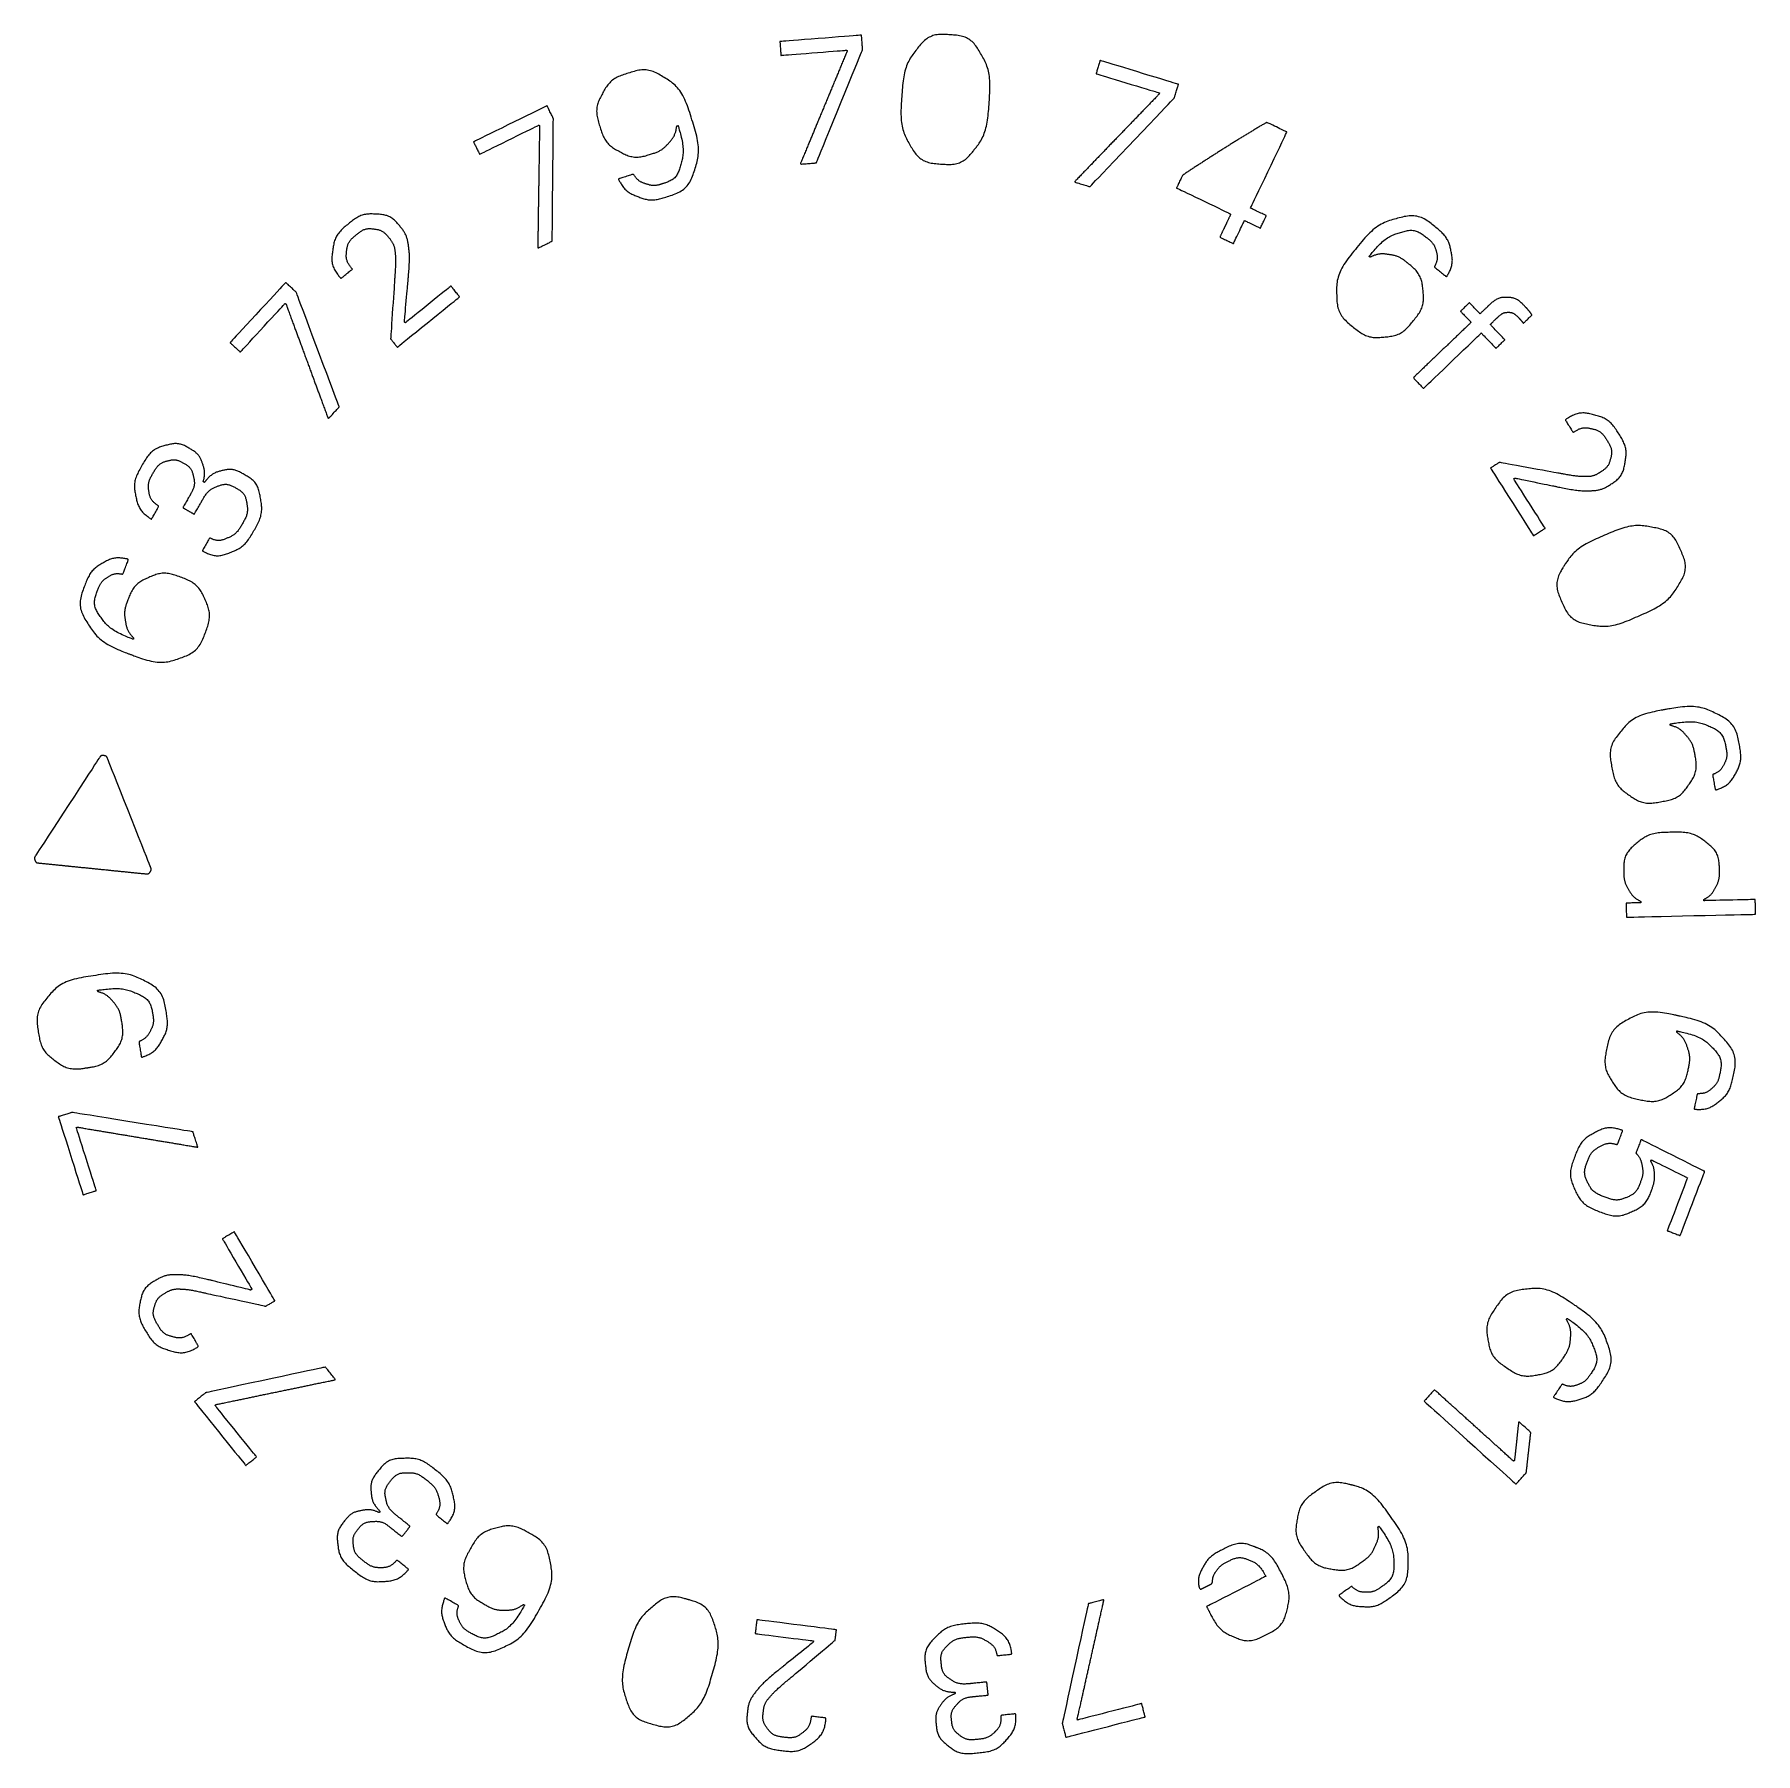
# Model space of a CAD drawing. Extents: x 1 to 47.3, y -47.1 to -0.8.
import ezdxf

# ---------------------------------------------------------------- set-up
doc = ezdxf.new("R2010")
doc.units = 0
doc.layers.add('LAYER 1', color=7, linetype='CONTINUOUS')

msp = doc.modelspace()

# ---------------------------------------------------------------- linework, layer by layer
at = {"layer": 'LAYER 1'}
for points in [[(21.043, -1.094), (21.045, -1.118), (21.047, -1.145), (21.049, -1.175), (21.052, -1.207), (21.054, -1.239), (21.057, -1.27), (21.059, -1.299), (21.061, -1.326), (21.063, -1.348), (21.064, -1.365), (21.066, -1.379), (21.066, -1.388), (21.067, -1.395), (21.067, -1.399), (21.067, -1.402), (21.067, -1.403), (21.067, -1.403), (21.068, -1.403), (21.069, -1.403), (21.076, -1.402), (21.089, -1.401), (21.113, -1.399), (21.149, -1.396), (21.201, -1.392), (21.27, -1.387), (21.36, -1.38), (21.473, -1.371), (21.604, -1.361), (21.748, -1.349), (21.899, -1.337), (22.052, -1.325), (22.202, -1.313), (22.343, -1.302), (22.47, -1.292), (22.577, -1.284), (22.661, -1.277), (22.726, -1.272), (22.773, -1.268), (22.806, -1.266), (22.826, -1.264), (22.838, -1.263), (22.843, -1.263), (22.844, -1.263), (22.844, -1.263), (22.844, -1.263), (22.844, -1.263), (22.844, -1.263), (22.844, -1.264), (22.844, -1.264), (22.844, -1.265), (22.844, -1.266), (22.844, -1.268), (22.844, -1.27), (22.845, -1.272), (22.845, -1.275), (22.845, -1.278), (22.845, -1.281), (22.845, -1.283), (22.846, -1.286), (22.846, -1.288), (22.846, -1.29), (22.846, -1.292), (22.846, -1.294), (22.845, -1.296), (22.844, -1.3), (22.842, -1.306), (22.839, -1.313), (22.834, -1.324), (22.829, -1.337), (22.822, -1.354), (22.813, -1.375), (22.803, -1.399), (22.792, -1.425), (22.78, -1.454), (22.767, -1.484), (22.754, -1.515), (22.741, -1.547), (22.728, -1.579), (22.715, -1.611), (22.701, -1.642), (22.689, -1.673), (22.676, -1.704), (22.663, -1.734), (22.651, -1.763), (22.639, -1.793), (22.627, -1.822), (22.615, -1.85), (22.604, -1.878), (22.592, -1.906), (22.581, -1.933), (22.569, -1.96), (22.558, -1.987), (22.547, -2.014), (22.536, -2.041), (22.525, -2.067), (22.514, -2.094), (22.503, -2.12), (22.492, -2.147), (22.481, -2.174), (22.47, -2.2), (22.459, -2.227), (22.448, -2.254), (22.437, -2.281), (22.425, -2.309), (22.414, -2.336), (22.403, -2.364), (22.391, -2.392), (22.379, -2.42), (22.368, -2.448), (22.356, -2.476), (22.344, -2.505), (22.332, -2.534), (22.32, -2.562), (22.308, -2.592), (22.296, -2.621), (22.283, -2.65), (22.271, -2.68), (22.259, -2.709), (22.247, -2.739), (22.234, -2.769), (22.222, -2.799), (22.209, -2.829), (22.197, -2.858), (22.185, -2.888), (22.172, -2.918), (22.16, -2.947), (22.148, -2.977), (22.135, -3.006), (22.123, -3.036), (22.111, -3.065), (22.099, -3.094), (22.087, -3.122), (22.075, -3.151), (22.063, -3.179), (22.052, -3.207), (22.04, -3.235), (22.028, -3.263), (22.017, -3.291), (22.006, -3.318), (21.994, -3.346), (21.983, -3.373), (21.972, -3.4), (21.961, -3.426), (21.95, -3.453), (21.939, -3.48), (21.928, -3.506), (21.917, -3.533), (21.906, -3.56), (21.895, -3.586), (21.884, -3.613), (21.873, -3.64), (21.862, -3.667), (21.85, -3.694), (21.839, -3.721), (21.828, -3.749), (21.816, -3.777), (21.804, -3.805), (21.792, -3.834), (21.78, -3.864), (21.768, -3.893), (21.755, -3.923), (21.742, -3.954), (21.729, -3.985), (21.716, -4.016), (21.703, -4.048), (21.69, -4.08), (21.677, -4.112), (21.664, -4.143), (21.651, -4.173), (21.639, -4.202), (21.628, -4.228), (21.618, -4.252), (21.61, -4.272), (21.603, -4.289), (21.597, -4.302), (21.595, -4.312), (21.594, -4.319), (21.598, -4.324), (21.605, -4.326), (21.616, -4.327), (21.632, -4.327), (21.653, -4.325), (21.68, -4.323), (21.711, -4.32), (21.746, -4.318), (21.782, -4.315), (21.82, -4.312), (21.857, -4.309), (21.892, -4.306), (21.924, -4.304), (21.951, -4.302), (21.972, -4.3), (21.989, -4.299), (22.001, -4.298), (22.01, -4.297), (22.015, -4.296), (22.019, -4.296), (22.02, -4.296), (22.02, -4.296), (22.02, -4.296), (22.021, -4.294), (22.025, -4.285), (22.033, -4.264), (22.048, -4.228), (22.072, -4.171), (22.105, -4.088), (22.151, -3.975), (22.212, -3.828), (22.287, -3.642), (22.377, -3.422), (22.476, -3.179), (22.582, -2.921), (22.689, -2.657), (22.795, -2.398), (22.895, -2.152), (22.986, -1.928), (23.065, -1.737), (23.127, -1.584), (23.175, -1.466), (23.21, -1.379), (23.235, -1.319), (23.251, -1.279), (23.26, -1.257), (23.265, -1.246), (23.266, -1.243), (23.266, -1.243), (23.266, -1.243), (23.266, -1.242), (23.266, -1.239), (23.265, -1.235), (23.265, -1.228), (23.264, -1.217), (23.263, -1.203), (23.261, -1.185), (23.259, -1.162), (23.257, -1.134), (23.255, -1.104), (23.252, -1.071), (23.25, -1.038), (23.247, -1.005), (23.245, -0.974), (23.242, -0.946), (23.241, -0.922), (23.239, -0.902), (23.238, -0.887), (23.237, -0.876), (23.236, -0.869), (23.236, -0.864), (23.236, -0.861), (23.236, -0.859), (23.236, -0.859), (23.236, -0.859), (23.234, -0.859), (23.228, -0.86), (23.214, -0.861), (23.188, -0.863), (23.148, -0.866), (23.09, -0.871), (23.01, -0.877), (22.905, -0.885), (22.773, -0.896), (22.616, -0.908), (22.442, -0.922), (22.257, -0.936), (22.067, -0.951), (21.88, -0.966), (21.702, -0.98), (21.54, -0.993), (21.401, -1.004), (21.289, -1.013), (21.203, -1.019), (21.139, -1.025), (21.094, -1.028), (21.065, -1.03), (21.049, -1.032), (21.041, -1.032), (21.038, -1.032), (21.038, -1.032), (21.038, -1.032), (21.038, -1.032), (21.038, -1.032), (21.038, -1.032), (21.038, -1.032), (21.038, -1.032), (21.038, -1.032), (21.038, -1.032), (21.038, -1.033), (21.038, -1.033), (21.038, -1.034), (21.039, -1.037), (21.039, -1.042), (21.04, -1.05), (21.04, -1.061), (21.042, -1.075)], [(26.485, -3.624), (26.504, -3.584), (26.522, -3.542), (26.539, -3.498), (26.555, -3.452), (26.57, -3.405), (26.584, -3.356), (26.596, -3.306), (26.607, -3.254), (26.617, -3.2), (26.626, -3.145), (26.634, -3.088), (26.641, -3.03), (26.647, -2.971), (26.653, -2.911), (26.658, -2.85), (26.662, -2.789), (26.667, -2.727), (26.671, -2.666), (26.675, -2.604), (26.679, -2.542), (26.683, -2.481), (26.686, -2.42), (26.689, -2.36), (26.691, -2.301), (26.691, -2.243), (26.691, -2.186), (26.689, -2.13), (26.686, -2.076), (26.682, -2.023), (26.676, -1.972), (26.669, -1.922), (26.66, -1.873), (26.65, -1.826), (26.639, -1.781), (26.626, -1.737), (26.611, -1.694), (26.596, -1.653), (26.579, -1.613), (26.561, -1.574), (26.542, -1.536), (26.523, -1.499), (26.503, -1.462), (26.483, -1.426), (26.462, -1.39), (26.441, -1.354), (26.42, -1.318), (26.399, -1.282), (26.378, -1.247), (26.356, -1.213), (26.334, -1.179), (26.311, -1.147), (26.287, -1.116), (26.262, -1.087), (26.236, -1.059), (26.209, -1.033), (26.181, -1.009), (26.151, -0.987), (26.121, -0.967), (26.089, -0.948), (26.056, -0.932), (26.022, -0.917), (25.987, -0.904), (25.95, -0.893), (25.913, -0.884), (25.875, -0.876), (25.835, -0.87), (25.795, -0.864), (25.755, -0.86), (25.714, -0.856), (25.673, -0.853), (25.631, -0.85), (25.589, -0.847), (25.548, -0.844), (25.506, -0.842), (25.465, -0.84), (25.424, -0.839), (25.384, -0.839), (25.344, -0.841), (25.305, -0.844), (25.267, -0.848), (25.229, -0.855), (25.193, -0.863), (25.157, -0.873), (25.123, -0.886), (25.089, -0.9), (25.056, -0.917), (25.024, -0.935), (24.993, -0.955), (24.962, -0.978), (24.933, -1.002), (24.905, -1.028), (24.877, -1.056), (24.85, -1.085), (24.823, -1.115), (24.797, -1.147), (24.771, -1.178), (24.745, -1.211), (24.72, -1.243), (24.694, -1.276), (24.668, -1.309), (24.643, -1.342), (24.618, -1.376), (24.594, -1.41), (24.57, -1.445), (24.548, -1.482), (24.526, -1.519), (24.505, -1.558), (24.485, -1.599), (24.467, -1.641), (24.449, -1.685), (24.433, -1.73), (24.418, -1.777), (24.405, -1.826), (24.392, -1.876), (24.381, -1.928), (24.371, -1.982), (24.362, -2.037), (24.354, -2.093), (24.347, -2.151), (24.341, -2.21), (24.335, -2.27), (24.33, -2.33), (24.325, -2.391), (24.321, -2.453), (24.317, -2.514), (24.312, -2.576), (24.308, -2.638), (24.305, -2.699), (24.301, -2.76), (24.299, -2.82), (24.297, -2.879), (24.296, -2.937), (24.297, -2.995), (24.298, -3.05), (24.301, -3.105), (24.306, -3.158), (24.311, -3.209), (24.318, -3.259), (24.327, -3.307), (24.337, -3.354), (24.348, -3.4), (24.361, -3.444), (24.375, -3.487), (24.391, -3.528), (24.408, -3.568), (24.425, -3.606), (24.444, -3.644), (24.463, -3.681), (24.483, -3.718), (24.504, -3.754), (24.524, -3.79), (24.545, -3.825), (24.566, -3.861), (24.586, -3.896), (24.608, -3.931), (24.629, -3.965), (24.652, -3.998), (24.675, -4.031), (24.699, -4.061), (24.723, -4.091), (24.749, -4.118), (24.777, -4.144), (24.805, -4.168), (24.834, -4.19), (24.865, -4.21), (24.897, -4.229), (24.93, -4.245), (24.965, -4.26), (25, -4.273), (25.037, -4.284), (25.075, -4.293), (25.113, -4.301), (25.153, -4.307), (25.194, -4.313), (25.234, -4.317), (25.276, -4.321), (25.318, -4.324), (25.359, -4.327), (25.401, -4.33), (25.443, -4.333), (25.485, -4.335), (25.526, -4.337), (25.567, -4.338), (25.608, -4.338), (25.647, -4.337), (25.687, -4.334), (25.725, -4.33), (25.763, -4.323), (25.799, -4.315), (25.835, -4.305), (25.87, -4.293), (25.903, -4.279), (25.936, -4.262), (25.968, -4.244), (25.999, -4.224), (26.03, -4.202), (26.059, -4.178), (26.087, -4.153), (26.114, -4.126), (26.139, -4.1), (26.162, -4.074), (26.184, -4.048), (26.203, -4.025), (26.22, -4.004), (26.235, -3.985), (26.246, -3.97), (26.256, -3.958), (26.264, -3.948), (26.27, -3.94), (26.277, -3.931), (26.283, -3.923), (26.291, -3.913), (26.3, -3.902), (26.311, -3.888), (26.325, -3.87), (26.341, -3.849), (26.359, -3.825), (26.379, -3.798), (26.4, -3.768), (26.421, -3.735), (26.443, -3.7), (26.464, -3.663)], [(17.726, -4.9), (17.708, -4.903), (17.69, -4.905), (17.672, -4.906), (17.655, -4.907), (17.637, -4.907), (17.62, -4.906), (17.602, -4.904), (17.585, -4.902), (17.568, -4.9), (17.551, -4.896), (17.534, -4.892), (17.518, -4.888), (17.501, -4.883), (17.484, -4.878), (17.468, -4.873), (17.451, -4.868), (17.434, -4.862), (17.418, -4.857), (17.401, -4.851), (17.385, -4.845), (17.369, -4.839), (17.352, -4.833), (17.337, -4.826), (17.321, -4.819), (17.306, -4.812), (17.291, -4.804), (17.276, -4.795), (17.262, -4.786), (17.248, -4.776), (17.235, -4.766), (17.222, -4.755), (17.209, -4.743), (17.196, -4.731), (17.184, -4.718), (17.173, -4.705), (17.162, -4.691), (17.151, -4.678), (17.141, -4.665), (17.132, -4.653), (17.124, -4.641), (17.117, -4.631), (17.112, -4.622), (17.107, -4.616), (17.102, -4.61), (17.098, -4.607), (17.092, -4.606), (17.084, -4.606), (17.073, -4.608), (17.059, -4.612), (17.04, -4.618), (17.016, -4.626), (16.987, -4.635), (16.954, -4.645), (16.919, -4.656), (16.883, -4.668), (16.847, -4.679), (16.813, -4.69), (16.782, -4.7), (16.755, -4.708), (16.734, -4.715), (16.719, -4.72), (16.708, -4.725), (16.701, -4.73), (16.698, -4.736), (16.699, -4.743), (16.702, -4.752), (16.708, -4.763), (16.716, -4.777), (16.726, -4.795), (16.737, -4.815), (16.75, -4.836), (16.764, -4.859), (16.779, -4.883), (16.795, -4.908), (16.813, -4.932), (16.831, -4.956), (16.85, -4.978), (16.869, -5), (16.89, -5.021), (16.911, -5.04), (16.933, -5.059), (16.956, -5.076), (16.979, -5.093), (17.003, -5.108), (17.028, -5.122), (17.053, -5.136), (17.079, -5.148), (17.106, -5.16), (17.133, -5.172), (17.16, -5.183), (17.188, -5.193), (17.215, -5.204), (17.243, -5.214), (17.271, -5.224), (17.299, -5.234), (17.326, -5.244), (17.354, -5.253), (17.382, -5.262), (17.411, -5.27), (17.439, -5.277), (17.468, -5.282), (17.497, -5.287), (17.526, -5.29), (17.555, -5.293), (17.585, -5.294), (17.615, -5.293), (17.645, -5.292), (17.676, -5.289), (17.706, -5.285), (17.737, -5.28), (17.769, -5.274), (17.801, -5.267), (17.833, -5.258), (17.867, -5.249), (17.901, -5.239), (17.937, -5.228), (17.974, -5.216), (18.012, -5.204), (18.052, -5.192), (18.094, -5.178), (18.136, -5.164), (18.178, -5.149), (18.22, -5.132), (18.262, -5.115), (18.303, -5.096), (18.343, -5.075), (18.38, -5.053), (18.416, -5.029), (18.45, -5.003), (18.482, -4.976), (18.512, -4.947), (18.54, -4.916), (18.567, -4.883), (18.591, -4.849), (18.613, -4.813), (18.634, -4.776), (18.653, -4.737), (18.671, -4.696), (18.687, -4.655), (18.703, -4.613), (18.718, -4.57), (18.732, -4.527), (18.746, -4.483), (18.76, -4.44), (18.774, -4.396), (18.787, -4.352), (18.8, -4.308), (18.811, -4.263), (18.822, -4.217), (18.831, -4.17), (18.838, -4.123), (18.844, -4.074), (18.847, -4.024), (18.849, -3.972), (18.848, -3.92), (18.845, -3.866), (18.84, -3.811), (18.834, -3.754), (18.825, -3.696), (18.814, -3.637), (18.801, -3.577), (18.786, -3.516), (18.77, -3.454), (18.752, -3.391), (18.734, -3.327), (18.714, -3.263), (18.694, -3.199), (18.674, -3.134), (18.654, -3.07), (18.633, -3.005), (18.613, -2.942), (18.592, -2.879), (18.571, -2.817), (18.549, -2.757), (18.526, -2.698), (18.503, -2.641), (18.479, -2.587), (18.454, -2.535), (18.427, -2.485), (18.4, -2.438), (18.372, -2.393), (18.343, -2.351), (18.313, -2.311), (18.282, -2.273), (18.25, -2.238), (18.217, -2.206), (18.183, -2.175), (18.148, -2.147), (18.112, -2.12), (18.076, -2.095), (18.04, -2.07), (18.003, -2.047), (17.966, -2.023), (17.929, -2), (17.893, -1.977), (17.855, -1.955), (17.818, -1.933), (17.781, -1.912), (17.744, -1.892), (17.707, -1.873), (17.669, -1.856), (17.631, -1.841), (17.593, -1.828), (17.555, -1.817), (17.517, -1.808), (17.478, -1.801), (17.439, -1.797), (17.4, -1.794), (17.361, -1.794), (17.321, -1.796), (17.282, -1.8), (17.242, -1.806), (17.202, -1.814), (17.161, -1.823), (17.121, -1.833), (17.081, -1.844), (17.041, -1.856), (17.001, -1.869), (16.961, -1.881), (16.922, -1.894), (16.883, -1.906), (16.844, -1.919), (16.806, -1.932), (16.769, -1.946), (16.733, -1.961), (16.697, -1.976), (16.663, -1.992), (16.63, -2.01), (16.598, -2.028), (16.568, -2.048), (16.539, -2.069), (16.511, -2.091), (16.484, -2.115), (16.459, -2.139), (16.435, -2.165), (16.412, -2.192), (16.39, -2.22), (16.37, -2.249), (16.351, -2.279), (16.332, -2.309), (16.314, -2.341), (16.296, -2.372), (16.279, -2.404), (16.262, -2.436), (16.245, -2.468), (16.228, -2.501), (16.211, -2.533), (16.195, -2.565), (16.18, -2.598), (16.166, -2.63), (16.153, -2.663), (16.142, -2.697), (16.132, -2.73), (16.124, -2.764), (16.117, -2.798), (16.113, -2.833), (16.11, -2.868), (16.108, -2.903), (16.109, -2.939), (16.111, -2.975), (16.115, -3.011), (16.121, -3.048), (16.128, -3.085), (16.136, -3.122), (16.146, -3.16), (16.156, -3.197), (16.167, -3.235), (16.179, -3.272), (16.19, -3.31), (16.202, -3.347), (16.214, -3.384), (16.226, -3.421), (16.238, -3.457), (16.251, -3.492), (16.264, -3.527), (16.278, -3.561), (16.294, -3.594), (16.31, -3.626), (16.327, -3.657), (16.345, -3.686), (16.365, -3.715), (16.385, -3.742), (16.407, -3.768), (16.43, -3.793), (16.454, -3.816), (16.479, -3.838), (16.506, -3.86), (16.533, -3.88), (16.561, -3.899), (16.59, -3.917), (16.62, -3.935), (16.65, -3.952), (16.681, -3.968), (16.711, -3.985), (16.742, -4.001), (16.773, -4.018), (16.804, -4.034), (16.835, -4.049), (16.866, -4.064), (16.898, -4.078), (16.929, -4.091), (16.961, -4.103), (16.993, -4.114), (17.025, -4.122), (17.058, -4.129), (17.091, -4.135), (17.124, -4.139), (17.157, -4.141), (17.191, -4.141), (17.225, -4.14), (17.259, -4.138), (17.294, -4.133), (17.329, -4.127), (17.364, -4.12), (17.398, -4.112), (17.432, -4.103), (17.465, -4.093), (17.498, -4.084), (17.529, -4.074), (17.559, -4.065), (17.587, -4.056), (17.614, -4.047), (17.639, -4.039), (17.664, -4.031), (17.687, -4.022), (17.709, -4.014), (17.731, -4.006), (17.752, -3.997), (17.772, -3.987), (17.792, -3.977), (17.811, -3.967), (17.83, -3.956), (17.849, -3.945), (17.867, -3.933), (17.884, -3.92), (17.901, -3.907), (17.918, -3.894), (17.934, -3.88), (17.949, -3.865), (17.965, -3.851), (17.98, -3.836), (17.995, -3.82), (18.009, -3.805), (18.024, -3.789), (18.038, -3.773), (18.052, -3.758), (18.067, -3.742), (18.081, -3.726), (18.095, -3.71), (18.108, -3.694), (18.122, -3.677), (18.135, -3.661), (18.147, -3.644), (18.159, -3.627), (18.17, -3.61), (18.18, -3.592), (18.19, -3.574), (18.199, -3.555), (18.207, -3.537), (18.215, -3.518), (18.222, -3.498), (18.229, -3.479), (18.235, -3.459), (18.24, -3.439), (18.244, -3.419), (18.249, -3.4), (18.252, -3.382), (18.255, -3.366), (18.258, -3.351), (18.26, -3.338), (18.261, -3.328), (18.263, -3.32), (18.264, -3.314), (18.265, -3.31), (18.266, -3.307), (18.267, -3.305), (18.268, -3.304), (18.27, -3.303), (18.272, -3.302), (18.274, -3.301), (18.277, -3.301), (18.28, -3.3), (18.283, -3.299), (18.286, -3.298), (18.289, -3.297), (18.292, -3.296), (18.294, -3.295), (18.296, -3.294), (18.298, -3.295), (18.299, -3.296), (18.301, -3.3), (18.304, -3.306), (18.307, -3.316), (18.311, -3.33), (18.317, -3.349), (18.324, -3.373), (18.332, -3.403), (18.342, -3.438), (18.353, -3.477), (18.364, -3.519), (18.376, -3.563), (18.387, -3.609), (18.397, -3.656), (18.407, -3.702), (18.415, -3.748), (18.422, -3.792), (18.427, -3.835), (18.431, -3.877), (18.434, -3.918), (18.435, -3.958), (18.435, -3.997), (18.434, -4.035), (18.431, -4.071), (18.427, -4.107), (18.422, -4.141), (18.415, -4.175), (18.408, -4.208), (18.401, -4.241), (18.393, -4.273), (18.384, -4.305), (18.376, -4.337), (18.367, -4.369), (18.358, -4.4), (18.349, -4.432), (18.339, -4.463), (18.329, -4.493), (18.318, -4.522), (18.306, -4.551), (18.293, -4.578), (18.278, -4.604), (18.263, -4.629), (18.246, -4.652), (18.227, -4.675), (18.208, -4.695), (18.187, -4.715), (18.165, -4.733), (18.141, -4.75), (18.116, -4.766), (18.09, -4.78), (18.064, -4.793), (18.037, -4.804), (18.011, -4.815), (17.987, -4.824), (17.964, -4.832), (17.943, -4.839), (17.926, -4.844), (17.911, -4.849), (17.9, -4.852), (17.892, -4.855), (17.885, -4.857), (17.878, -4.859), (17.873, -4.861), (17.866, -4.863), (17.859, -4.865), (17.85, -4.868), (17.839, -4.872), (17.826, -4.876), (17.811, -4.88), (17.796, -4.884), (17.779, -4.889), (17.762, -4.893), (17.744, -4.897)], [(29.637, -1.6), (29.63, -1.623), (29.622, -1.649), (29.613, -1.678), (29.604, -1.708), (29.595, -1.739), (29.586, -1.769), (29.577, -1.797), (29.569, -1.822), (29.563, -1.843), (29.558, -1.86), (29.554, -1.873), (29.551, -1.882), (29.549, -1.889), (29.548, -1.893), (29.547, -1.895), (29.547, -1.896), (29.547, -1.896), (29.547, -1.896), (29.549, -1.897), (29.555, -1.899), (29.568, -1.903), (29.591, -1.91), (29.625, -1.92), (29.675, -1.935), (29.741, -1.955), (29.828, -1.982), (29.936, -2.015), (30.062, -2.053), (30.2, -2.095), (30.345, -2.139), (30.492, -2.184), (30.636, -2.227), (30.771, -2.268), (30.893, -2.305), (30.996, -2.336), (31.077, -2.361), (31.139, -2.38), (31.184, -2.394), (31.215, -2.403), (31.235, -2.409), (31.246, -2.413), (31.251, -2.414), (31.252, -2.414), (31.252, -2.414), (31.252, -2.414), (31.252, -2.414), (31.252, -2.415), (31.252, -2.415), (31.251, -2.416), (31.251, -2.417), (31.251, -2.418), (31.25, -2.419), (31.25, -2.421), (31.249, -2.424), (31.248, -2.426), (31.248, -2.429), (31.247, -2.431), (31.246, -2.434), (31.245, -2.437), (31.245, -2.439), (31.244, -2.441), (31.243, -2.442), (31.243, -2.444), (31.241, -2.446), (31.238, -2.449), (31.234, -2.453), (31.229, -2.459), (31.221, -2.468), (31.211, -2.478), (31.198, -2.491), (31.182, -2.508), (31.164, -2.526), (31.144, -2.547), (31.123, -2.569), (31.1, -2.592), (31.077, -2.617), (31.053, -2.642), (31.028, -2.667), (31.005, -2.691), (30.981, -2.716), (30.958, -2.74), (30.935, -2.763), (30.912, -2.787), (30.89, -2.81), (30.868, -2.833), (30.846, -2.855), (30.825, -2.878), (30.804, -2.899), (30.783, -2.921), (30.762, -2.942), (30.742, -2.964), (30.722, -2.985), (30.702, -3.005), (30.682, -3.026), (30.662, -3.047), (30.642, -3.068), (30.622, -3.089), (30.602, -3.109), (30.582, -3.13), (30.562, -3.151), (30.542, -3.172), (30.521, -3.193), (30.501, -3.214), (30.481, -3.235), (30.46, -3.257), (30.439, -3.278), (30.418, -3.3), (30.397, -3.322), (30.376, -3.344), (30.355, -3.366), (30.333, -3.388), (30.312, -3.411), (30.29, -3.433), (30.268, -3.456), (30.246, -3.479), (30.224, -3.502), (30.202, -3.525), (30.179, -3.548), (30.157, -3.571), (30.135, -3.594), (30.112, -3.617), (30.09, -3.64), (30.067, -3.664), (30.045, -3.687), (30.022, -3.71), (30, -3.733), (29.978, -3.756), (29.956, -3.779), (29.934, -3.802), (29.912, -3.824), (29.89, -3.847), (29.869, -3.869), (29.847, -3.891), (29.826, -3.914), (29.805, -3.936), (29.784, -3.957), (29.763, -3.979), (29.742, -4.001), (29.721, -4.022), (29.701, -4.043), (29.681, -4.064), (29.66, -4.085), (29.64, -4.106), (29.62, -4.127), (29.6, -4.148), (29.58, -4.169), (29.56, -4.19), (29.54, -4.21), (29.52, -4.231), (29.5, -4.252), (29.48, -4.273), (29.46, -4.294), (29.44, -4.315), (29.419, -4.336), (29.398, -4.358), (29.377, -4.38), (29.356, -4.402), (29.334, -4.425), (29.312, -4.448), (29.29, -4.471), (29.267, -4.494), (29.244, -4.518), (29.221, -4.542), (29.197, -4.566), (29.173, -4.591), (29.149, -4.616), (29.125, -4.641), (29.102, -4.665), (29.079, -4.689), (29.058, -4.711), (29.038, -4.731), (29.02, -4.75), (29.004, -4.766), (28.992, -4.779), (28.982, -4.789), (28.976, -4.798), (28.973, -4.804), (28.974, -4.809), (28.98, -4.814), (28.99, -4.819), (29.005, -4.824), (29.025, -4.831), (29.051, -4.838), (29.081, -4.847), (29.114, -4.858), (29.15, -4.868), (29.186, -4.879), (29.221, -4.89), (29.255, -4.9), (29.285, -4.909), (29.311, -4.917), (29.332, -4.924), (29.348, -4.929), (29.36, -4.932), (29.368, -4.935), (29.373, -4.936), (29.376, -4.937), (29.378, -4.938), (29.378, -4.938), (29.378, -4.938), (29.38, -4.936), (29.386, -4.929), (29.402, -4.913), (29.429, -4.884), (29.472, -4.84), (29.533, -4.775), (29.617, -4.687), (29.727, -4.571), (29.866, -4.426), (30.029, -4.254), (30.21, -4.064), (30.403, -3.862), (30.599, -3.656), (30.792, -3.453), (30.976, -3.261), (31.142, -3.086), (31.285, -2.936), (31.399, -2.817), (31.486, -2.725), (31.551, -2.657), (31.596, -2.609), (31.625, -2.579), (31.642, -2.561), (31.65, -2.553), (31.652, -2.551), (31.652, -2.55), (31.652, -2.55), (31.653, -2.549), (31.653, -2.547), (31.655, -2.542), (31.657, -2.535), (31.66, -2.526), (31.664, -2.512), (31.669, -2.494), (31.676, -2.472), (31.684, -2.446), (31.693, -2.416), (31.702, -2.385), (31.712, -2.353), (31.722, -2.322), (31.731, -2.292), (31.739, -2.265), (31.746, -2.242), (31.751, -2.223), (31.756, -2.209), (31.759, -2.198), (31.761, -2.191), (31.763, -2.186), (31.764, -2.183), (31.764, -2.182), (31.764, -2.182), (31.764, -2.182), (31.763, -2.181), (31.757, -2.179), (31.743, -2.175), (31.719, -2.168), (31.68, -2.156), (31.624, -2.139), (31.548, -2.116), (31.447, -2.085), (31.32, -2.047), (31.17, -2.001), (31.002, -1.95), (30.825, -1.896), (30.643, -1.841), (30.463, -1.786), (30.292, -1.734), (30.137, -1.687), (30.003, -1.647), (29.896, -1.614), (29.813, -1.589), (29.752, -1.57), (29.709, -1.557), (29.681, -1.549), (29.665, -1.544), (29.657, -1.542), (29.655, -1.541), (29.655, -1.541), (29.655, -1.541), (29.655, -1.541), (29.655, -1.541), (29.655, -1.541), (29.655, -1.541), (29.655, -1.541), (29.655, -1.541), (29.655, -1.541), (29.655, -1.541), (29.655, -1.541), (29.655, -1.543), (29.654, -1.545), (29.652, -1.55), (29.65, -1.557), (29.647, -1.568), (29.643, -1.582)], [(12.823, -3.787), (12.834, -3.808), (12.846, -3.833), (12.859, -3.86), (12.873, -3.889), (12.887, -3.917), (12.901, -3.945), (12.914, -3.972), (12.926, -3.995), (12.936, -4.015), (12.943, -4.031), (12.949, -4.043), (12.954, -4.052), (12.956, -4.058), (12.958, -4.062), (12.959, -4.064), (12.96, -4.065), (12.96, -4.065), (12.96, -4.065), (12.962, -4.064), (12.968, -4.061), (12.98, -4.055), (13.001, -4.045), (13.033, -4.029), (13.08, -4.006), (13.142, -3.975), (13.224, -3.935), (13.325, -3.885), (13.443, -3.827), (13.573, -3.764), (13.709, -3.697), (13.847, -3.629), (13.982, -3.563), (14.108, -3.5), (14.222, -3.444), (14.319, -3.397), (14.395, -3.359), (14.453, -3.331), (14.495, -3.31), (14.525, -3.296), (14.543, -3.286), (14.553, -3.281), (14.558, -3.279), (14.559, -3.279), (14.559, -3.279), (14.559, -3.279), (14.559, -3.279), (14.559, -3.279), (14.559, -3.279), (14.56, -3.28), (14.56, -3.281), (14.561, -3.282), (14.561, -3.283), (14.562, -3.285), (14.563, -3.287), (14.564, -3.29), (14.566, -3.292), (14.567, -3.295), (14.568, -3.297), (14.569, -3.299), (14.57, -3.301), (14.571, -3.303), (14.572, -3.305), (14.572, -3.307), (14.573, -3.309), (14.573, -3.313), (14.573, -3.319), (14.573, -3.327), (14.573, -3.339), (14.572, -3.353), (14.572, -3.372), (14.572, -3.394), (14.571, -3.42), (14.571, -3.449), (14.57, -3.48), (14.57, -3.512), (14.569, -3.546), (14.568, -3.581), (14.568, -3.616), (14.567, -3.65), (14.567, -3.684), (14.566, -3.717), (14.566, -3.75), (14.565, -3.783), (14.565, -3.815), (14.564, -3.847), (14.564, -3.878), (14.563, -3.909), (14.563, -3.939), (14.562, -3.969), (14.562, -3.999), (14.562, -4.028), (14.561, -4.057), (14.561, -4.086), (14.56, -4.115), (14.56, -4.144), (14.56, -4.173), (14.559, -4.202), (14.559, -4.23), (14.558, -4.259), (14.558, -4.288), (14.558, -4.317), (14.557, -4.346), (14.557, -4.376), (14.556, -4.405), (14.556, -4.435), (14.556, -4.465), (14.555, -4.495), (14.555, -4.525), (14.554, -4.556), (14.554, -4.586), (14.553, -4.617), (14.553, -4.649), (14.552, -4.68), (14.552, -4.711), (14.551, -4.743), (14.551, -4.775), (14.55, -4.807), (14.55, -4.839), (14.549, -4.871), (14.549, -4.903), (14.548, -4.936), (14.548, -4.968), (14.547, -5), (14.547, -5.032), (14.546, -5.065), (14.546, -5.097), (14.545, -5.129), (14.544, -5.161), (14.544, -5.192), (14.543, -5.224), (14.543, -5.255), (14.543, -5.286), (14.542, -5.317), (14.542, -5.348), (14.541, -5.378), (14.541, -5.409), (14.54, -5.439), (14.54, -5.469), (14.539, -5.498), (14.539, -5.528), (14.539, -5.557), (14.538, -5.586), (14.538, -5.615), (14.537, -5.644), (14.537, -5.673), (14.537, -5.702), (14.536, -5.731), (14.536, -5.76), (14.535, -5.788), (14.535, -5.817), (14.535, -5.846), (14.534, -5.875), (14.534, -5.905), (14.533, -5.934), (14.533, -5.964), (14.532, -5.995), (14.532, -6.026), (14.532, -6.057), (14.531, -6.089), (14.531, -6.121), (14.53, -6.153), (14.529, -6.186), (14.529, -6.22), (14.528, -6.254), (14.528, -6.288), (14.527, -6.323), (14.527, -6.358), (14.526, -6.391), (14.525, -6.424), (14.525, -6.455), (14.524, -6.483), (14.524, -6.509), (14.524, -6.531), (14.523, -6.549), (14.523, -6.564), (14.524, -6.574), (14.527, -6.581), (14.531, -6.584), (14.539, -6.583), (14.55, -6.58), (14.564, -6.573), (14.583, -6.564), (14.607, -6.552), (14.635, -6.539), (14.667, -6.523), (14.7, -6.507), (14.734, -6.49), (14.767, -6.474), (14.798, -6.458), (14.827, -6.444), (14.851, -6.432), (14.871, -6.423), (14.886, -6.416), (14.897, -6.41), (14.905, -6.406), (14.909, -6.404), (14.912, -6.402), (14.914, -6.402), (14.914, -6.402), (14.914, -6.402), (14.914, -6.399), (14.914, -6.389), (14.914, -6.367), (14.915, -6.328), (14.915, -6.266), (14.916, -6.177), (14.917, -6.055), (14.919, -5.896), (14.92, -5.695), (14.923, -5.458), (14.925, -5.195), (14.928, -4.916), (14.93, -4.632), (14.933, -4.352), (14.935, -4.086), (14.937, -3.844), (14.939, -3.638), (14.941, -3.472), (14.942, -3.345), (14.943, -3.252), (14.943, -3.186), (14.944, -3.144), (14.944, -3.119), (14.944, -3.108), (14.944, -3.105), (14.944, -3.105), (14.944, -3.104), (14.944, -3.103), (14.942, -3.101), (14.94, -3.097), (14.937, -3.091), (14.933, -3.081), (14.926, -3.069), (14.918, -3.052), (14.908, -3.031), (14.896, -3.006), (14.882, -2.979), (14.868, -2.95), (14.853, -2.92), (14.839, -2.89), (14.825, -2.863), (14.812, -2.837), (14.802, -2.815), (14.793, -2.798), (14.787, -2.784), (14.782, -2.774), (14.778, -2.768), (14.776, -2.763), (14.775, -2.76), (14.774, -2.759), (14.774, -2.759), (14.774, -2.759), (14.773, -2.759), (14.767, -2.762), (14.754, -2.768), (14.731, -2.78), (14.695, -2.798), (14.643, -2.823), (14.571, -2.859), (14.477, -2.905), (14.358, -2.964), (14.217, -3.033), (14.06, -3.11), (13.893, -3.192), (13.722, -3.276), (13.554, -3.359), (13.394, -3.438), (13.248, -3.509), (13.122, -3.571), (13.022, -3.621), (12.944, -3.659), (12.887, -3.687), (12.847, -3.707), (12.82, -3.72), (12.805, -3.727), (12.798, -3.73), (12.796, -3.731), (12.796, -3.732), (12.796, -3.732), (12.796, -3.732), (12.796, -3.732), (12.796, -3.732), (12.796, -3.732), (12.796, -3.732), (12.796, -3.732), (12.796, -3.732), (12.796, -3.732), (12.796, -3.732), (12.797, -3.733), (12.798, -3.736), (12.8, -3.74), (12.804, -3.747), (12.808, -3.757), (12.815, -3.77)], [(32.983, -6.07), (32.978, -6.081), (32.973, -6.092), (32.967, -6.104), (32.961, -6.116), (32.955, -6.128), (32.949, -6.141), (32.943, -6.154), (32.937, -6.167), (32.93, -6.18), (32.924, -6.194), (32.917, -6.207), (32.911, -6.221), (32.905, -6.233), (32.899, -6.245), (32.894, -6.256), (32.889, -6.266), (32.885, -6.274), (32.882, -6.281), (32.881, -6.286), (32.881, -6.291), (32.883, -6.295), (32.889, -6.299), (32.897, -6.305), (32.91, -6.311), (32.926, -6.319), (32.948, -6.33), (32.974, -6.342), (33.003, -6.356), (33.034, -6.371), (33.067, -6.387), (33.099, -6.402), (33.129, -6.416), (33.157, -6.43), (33.181, -6.441), (33.2, -6.45), (33.214, -6.457), (33.225, -6.462), (33.233, -6.466), (33.237, -6.468), (33.24, -6.47), (33.241, -6.47), (33.242, -6.47), (33.242, -6.47), (33.242, -6.47), (33.243, -6.468), (33.245, -6.463), (33.249, -6.455), (33.255, -6.442), (33.264, -6.424), (33.276, -6.399), (33.291, -6.367), (33.311, -6.326), (33.334, -6.279), (33.358, -6.227), (33.384, -6.173), (33.411, -6.118), (33.436, -6.065), (33.46, -6.015), (33.481, -5.971), (33.499, -5.935), (33.512, -5.906), (33.523, -5.885), (33.53, -5.869), (33.535, -5.859), (33.538, -5.853), (33.539, -5.849), (33.54, -5.848), (33.54, -5.848), (33.54, -5.848), (33.541, -5.848), (33.543, -5.85), (33.547, -5.852), (33.555, -5.855), (33.565, -5.86), (33.58, -5.867), (33.599, -5.876), (33.624, -5.888), (33.655, -5.903), (33.689, -5.919), (33.725, -5.937), (33.763, -5.955), (33.8, -5.973), (33.835, -5.99), (33.868, -6.005), (33.895, -6.018), (33.918, -6.029), (33.935, -6.037), (33.947, -6.043), (33.956, -6.047), (33.962, -6.05), (33.965, -6.052), (33.966, -6.052), (33.967, -6.053), (33.967, -6.053), (33.967, -6.052), (33.967, -6.051), (33.968, -6.049), (33.971, -6.044), (33.974, -6.037), (33.979, -6.028), (33.985, -6.014), (33.993, -5.997), (34.004, -5.975), (34.016, -5.949), (34.029, -5.922), (34.043, -5.892), (34.057, -5.863), (34.071, -5.834), (34.084, -5.807), (34.095, -5.784), (34.105, -5.764), (34.112, -5.749), (34.118, -5.737), (34.122, -5.729), (34.124, -5.723), (34.126, -5.72), (34.127, -5.718), (34.127, -5.717), (34.127, -5.717), (34.127, -5.717), (34.126, -5.717), (34.124, -5.716), (34.12, -5.714), (34.113, -5.71), (34.102, -5.705), (34.087, -5.698), (34.068, -5.689), (34.043, -5.677), (34.013, -5.662), (33.978, -5.646), (33.942, -5.629), (33.904, -5.611), (33.867, -5.593), (33.832, -5.576), (33.8, -5.56), (33.772, -5.547), (33.749, -5.536), (33.732, -5.528), (33.72, -5.522), (33.711, -5.518), (33.706, -5.515), (33.702, -5.514), (33.701, -5.513), (33.701, -5.513), (33.701, -5.513), (33.702, -5.511), (33.705, -5.504), (33.712, -5.489), (33.725, -5.462), (33.745, -5.42), (33.774, -5.36), (33.813, -5.279), (33.864, -5.172), (33.928, -5.038), (34.002, -4.883), (34.084, -4.713), (34.169, -4.535), (34.255, -4.355), (34.339, -4.18), (34.417, -4.016), (34.487, -3.871), (34.545, -3.751), (34.59, -3.657), (34.623, -3.587), (34.647, -3.536), (34.664, -3.502), (34.674, -3.482), (34.679, -3.471), (34.68, -3.467), (34.681, -3.467), (34.681, -3.467), (34.68, -3.466), (34.677, -3.465), (34.671, -3.462), (34.662, -3.458), (34.649, -3.451), (34.63, -3.442), (34.605, -3.43), (34.573, -3.415), (34.535, -3.397), (34.491, -3.376), (34.445, -3.354), (34.397, -3.331), (34.35, -3.308), (34.305, -3.286), (34.263, -3.267), (34.228, -3.25), (34.2, -3.236), (34.178, -3.226), (34.161, -3.219), (34.148, -3.215), (34.138, -3.213), (34.129, -3.214), (34.121, -3.216), (34.112, -3.221), (34.102, -3.227), (34.089, -3.235), (34.074, -3.244), (34.057, -3.254), (34.039, -3.265), (34.019, -3.276), (33.999, -3.288), (33.978, -3.301), (33.956, -3.313), (33.935, -3.326), (33.913, -3.339), (33.891, -3.352), (33.87, -3.365), (33.848, -3.378), (33.826, -3.391), (33.804, -3.404), (33.782, -3.418), (33.76, -3.431), (33.738, -3.444), (33.716, -3.458), (33.694, -3.471), (33.672, -3.485), (33.649, -3.498), (33.627, -3.512), (33.605, -3.526), (33.582, -3.539), (33.56, -3.553), (33.538, -3.567), (33.516, -3.58), (33.493, -3.594), (33.471, -3.608), (33.449, -3.621), (33.426, -3.635), (33.404, -3.649), (33.381, -3.662), (33.359, -3.676), (33.337, -3.69), (33.314, -3.704), (33.292, -3.718), (33.269, -3.732), (33.247, -3.746), (33.224, -3.76), (33.201, -3.774), (33.179, -3.788), (33.156, -3.803), (33.134, -3.817), (33.111, -3.831), (33.088, -3.845), (33.066, -3.86), (33.043, -3.874), (33.02, -3.888), (32.997, -3.903), (32.975, -3.917), (32.952, -3.931), (32.929, -3.945), (32.907, -3.96), (32.884, -3.974), (32.861, -3.988), (32.839, -4.003), (32.816, -4.017), (32.793, -4.031), (32.771, -4.046), (32.748, -4.06), (32.725, -4.075), (32.703, -4.089), (32.68, -4.103), (32.658, -4.118), (32.635, -4.132), (32.613, -4.147), (32.591, -4.161), (32.568, -4.176), (32.546, -4.19), (32.523, -4.204), (32.501, -4.219), (32.479, -4.233), (32.456, -4.248), (32.434, -4.262), (32.411, -4.277), (32.389, -4.291), (32.367, -4.306), (32.344, -4.32), (32.322, -4.335), (32.3, -4.349), (32.277, -4.364), (32.255, -4.378), (32.233, -4.392), (32.211, -4.407), (32.189, -4.421), (32.167, -4.436), (32.145, -4.45), (32.123, -4.465), (32.101, -4.479), (32.079, -4.493), (32.057, -4.508), (32.036, -4.522), (32.014, -4.536), (31.994, -4.55), (31.974, -4.563), (31.955, -4.576), (31.938, -4.587), (31.923, -4.597), (31.91, -4.606), (31.899, -4.613), (31.891, -4.619), (31.884, -4.624), (31.878, -4.63), (31.873, -4.636), (31.868, -4.645), (31.862, -4.655), (31.855, -4.669), (31.846, -4.687), (31.836, -4.709), (31.823, -4.735), (31.81, -4.763), (31.795, -4.793), (31.781, -4.823), (31.767, -4.852), (31.754, -4.88), (31.742, -4.904), (31.733, -4.924), (31.725, -4.94), (31.72, -4.951), (31.716, -4.96), (31.713, -4.966), (31.711, -4.969), (31.71, -4.971), (31.71, -4.971), (31.71, -4.971), (31.71, -4.972), (31.713, -4.973), (31.721, -4.977), (31.735, -4.984), (31.76, -4.995), (31.796, -5.013), (31.846, -5.037), (31.913, -5.069), (31.999, -5.11), (32.103, -5.16), (32.22, -5.216), (32.345, -5.276), (32.474, -5.337), (32.602, -5.399), (32.723, -5.457), (32.834, -5.51), (32.93, -5.556), (33.006, -5.592), (33.064, -5.621), (33.107, -5.642), (33.136, -5.657), (33.154, -5.669), (33.164, -5.677), (33.167, -5.684), (33.165, -5.69), (33.162, -5.697), (33.157, -5.706), (33.153, -5.716), (33.147, -5.728), (33.141, -5.74), (33.135, -5.753), (33.129, -5.767), (33.122, -5.78), (33.116, -5.794), (33.109, -5.807), (33.103, -5.82), (33.097, -5.833), (33.091, -5.845), (33.085, -5.857), (33.079, -5.869), (33.074, -5.881), (33.068, -5.892), (33.063, -5.903), (33.058, -5.914), (33.053, -5.924), (33.049, -5.933), (33.044, -5.942), (33.04, -5.951), (33.037, -5.958), (33.034, -5.965), (33.031, -5.97), (33.029, -5.974), (33.028, -5.978), (33.026, -5.981), (33.025, -5.983), (33.024, -5.986), (33.023, -5.988), (33.021, -5.991), (33.019, -5.995), (33.017, -6), (33.014, -6.006), (33.011, -6.013), (33.007, -6.021), (33.003, -6.029), (32.998, -6.039), (32.994, -6.049), (32.989, -6.059)], [(9.427, -7.003), (9.417, -6.984), (9.408, -6.965), (9.4, -6.946), (9.393, -6.927), (9.387, -6.907), (9.382, -6.888), (9.378, -6.868), (9.375, -6.849), (9.373, -6.829), (9.373, -6.809), (9.372, -6.789), (9.373, -6.769), (9.374, -6.749), (9.376, -6.729), (9.378, -6.708), (9.38, -6.688), (9.382, -6.668), (9.385, -6.648), (9.387, -6.628), (9.39, -6.607), (9.393, -6.587), (9.396, -6.568), (9.401, -6.548), (9.406, -6.528), (9.411, -6.509), (9.418, -6.49), (9.426, -6.472), (9.434, -6.454), (9.444, -6.436), (9.455, -6.418), (9.466, -6.401), (9.479, -6.384), (9.492, -6.367), (9.507, -6.351), (9.522, -6.335), (9.538, -6.319), (9.555, -6.304), (9.573, -6.288), (9.591, -6.273), (9.609, -6.258), (9.627, -6.243), (9.646, -6.228), (9.664, -6.214), (9.682, -6.199), (9.701, -6.184), (9.719, -6.17), (9.737, -6.157), (9.756, -6.144), (9.774, -6.132), (9.793, -6.121), (9.811, -6.111), (9.83, -6.101), (9.848, -6.093), (9.867, -6.086), (9.886, -6.08), (9.905, -6.075), (9.923, -6.071), (9.942, -6.068), (9.961, -6.066), (9.98, -6.065), (9.999, -6.065), (10.018, -6.066), (10.037, -6.067), (10.056, -6.068), (10.076, -6.071), (10.095, -6.073), (10.114, -6.075), (10.133, -6.078), (10.152, -6.08), (10.171, -6.083), (10.19, -6.086), (10.209, -6.09), (10.227, -6.094), (10.245, -6.098), (10.263, -6.104), (10.281, -6.11), (10.298, -6.117), (10.315, -6.124), (10.332, -6.133), (10.348, -6.142), (10.364, -6.153), (10.379, -6.164), (10.395, -6.176), (10.409, -6.188), (10.424, -6.202), (10.438, -6.216), (10.452, -6.231), (10.465, -6.246), (10.479, -6.261), (10.491, -6.276), (10.504, -6.292), (10.516, -6.307), (10.528, -6.322), (10.54, -6.336), (10.551, -6.351), (10.562, -6.365), (10.573, -6.379), (10.583, -6.393), (10.593, -6.407), (10.602, -6.422), (10.611, -6.436), (10.619, -6.451), (10.627, -6.466), (10.634, -6.481), (10.64, -6.496), (10.646, -6.511), (10.652, -6.527), (10.657, -6.543), (10.661, -6.559), (10.665, -6.575), (10.668, -6.592), (10.671, -6.608), (10.674, -6.625), (10.677, -6.642), (10.679, -6.659), (10.681, -6.676), (10.683, -6.693), (10.685, -6.71), (10.686, -6.727), (10.688, -6.744), (10.69, -6.762), (10.692, -6.78), (10.693, -6.799), (10.694, -6.819), (10.696, -6.839), (10.696, -6.861), (10.697, -6.884), (10.697, -6.909), (10.697, -6.934), (10.697, -6.961), (10.697, -6.989), (10.696, -7.018), (10.695, -7.048), (10.694, -7.08), (10.692, -7.112), (10.69, -7.145), (10.688, -7.179), (10.687, -7.211), (10.685, -7.242), (10.683, -7.27), (10.681, -7.296), (10.68, -7.318), (10.678, -7.337), (10.677, -7.353), (10.676, -7.369), (10.675, -7.39), (10.673, -7.419), (10.67, -7.458), (10.667, -7.512), (10.662, -7.584), (10.656, -7.676), (10.648, -7.79), (10.639, -7.921), (10.63, -8.063), (10.62, -8.21), (10.61, -8.357), (10.601, -8.499), (10.592, -8.629), (10.585, -8.742), (10.579, -8.833), (10.574, -8.903), (10.571, -8.954), (10.568, -8.99), (10.567, -9.013), (10.566, -9.027), (10.565, -9.033), (10.565, -9.034), (10.565, -9.034), (10.565, -9.034), (10.566, -9.035), (10.567, -9.037), (10.57, -9.04), (10.574, -9.045), (10.579, -9.051), (10.586, -9.06), (10.596, -9.072), (10.608, -9.087), (10.622, -9.105), (10.637, -9.124), (10.653, -9.143), (10.669, -9.163), (10.685, -9.183), (10.699, -9.2), (10.712, -9.216), (10.722, -9.228), (10.73, -9.238), (10.736, -9.245), (10.74, -9.251), (10.743, -9.254), (10.744, -9.256), (10.745, -9.257), (10.745, -9.257), (10.745, -9.257), (10.746, -9.256), (10.751, -9.252), (10.763, -9.243), (10.784, -9.226), (10.817, -9.199), (10.866, -9.16), (10.932, -9.106), (11.02, -9.035), (11.13, -8.946), (11.258, -8.842), (11.4, -8.728), (11.548, -8.608), (11.698, -8.487), (11.843, -8.37), (11.978, -8.261), (12.098, -8.164), (12.196, -8.085), (12.272, -8.023), (12.329, -7.977), (12.369, -7.945), (12.396, -7.923), (12.412, -7.911), (12.419, -7.904), (12.422, -7.902), (12.422, -7.902), (12.422, -7.902), (12.421, -7.901), (12.42, -7.899), (12.417, -7.896), (12.413, -7.891), (12.406, -7.883), (12.397, -7.871), (12.385, -7.857), (12.37, -7.838), (12.353, -7.816), (12.333, -7.792), (12.312, -7.766), (12.291, -7.74), (12.271, -7.715), (12.252, -7.691), (12.235, -7.67), (12.22, -7.652), (12.209, -7.639), (12.201, -7.628), (12.195, -7.621), (12.191, -7.616), (12.189, -7.613), (12.188, -7.612), (12.187, -7.611), (12.187, -7.611), (12.187, -7.612), (12.184, -7.614), (12.177, -7.619), (12.164, -7.63), (12.142, -7.648), (12.109, -7.674), (12.064, -7.71), (12.004, -7.759), (11.928, -7.821), (11.837, -7.894), (11.736, -7.976), (11.628, -8.063), (11.518, -8.152), (11.411, -8.239), (11.309, -8.321), (11.218, -8.394), (11.142, -8.456), (11.082, -8.504), (11.037, -8.541), (11.004, -8.567), (10.982, -8.585), (10.969, -8.595), (10.962, -8.601), (10.959, -8.603), (10.959, -8.603), (10.959, -8.603), (10.959, -8.603), (10.959, -8.603), (10.959, -8.603), (10.958, -8.602), (10.958, -8.602), (10.957, -8.601), (10.956, -8.599), (10.954, -8.598), (10.953, -8.596), (10.951, -8.593), (10.949, -8.591), (10.947, -8.588), (10.945, -8.586), (10.943, -8.583), (10.941, -8.581), (10.939, -8.579), (10.938, -8.578), (10.937, -8.577), (10.937, -8.576), (10.936, -8.575), (10.936, -8.575), (10.936, -8.575), (10.936, -8.575), (10.936, -8.575), (10.936, -8.575), (10.936, -8.573), (10.936, -8.568), (10.937, -8.558), (10.939, -8.541), (10.941, -8.515), (10.944, -8.478), (10.949, -8.429), (10.955, -8.365), (10.961, -8.288), (10.969, -8.2), (10.978, -8.106), (10.986, -8.009), (10.995, -7.914), (11.003, -7.822), (11.011, -7.739), (11.017, -7.668), (11.022, -7.611), (11.026, -7.567), (11.029, -7.533), (11.031, -7.507), (11.033, -7.486), (11.035, -7.467), (11.037, -7.448), (11.039, -7.427), (11.041, -7.4), (11.044, -7.368), (11.047, -7.331), (11.05, -7.291), (11.054, -7.247), (11.057, -7.202), (11.061, -7.156), (11.064, -7.111), (11.066, -7.066), (11.068, -7.022), (11.07, -6.981), (11.071, -6.941), (11.072, -6.902), (11.072, -6.865), (11.072, -6.83), (11.072, -6.797), (11.07, -6.765), (11.069, -6.734), (11.067, -6.705), (11.064, -6.678), (11.062, -6.651), (11.059, -6.625), (11.055, -6.6), (11.052, -6.575), (11.049, -6.551), (11.045, -6.527), (11.042, -6.502), (11.038, -6.478), (11.034, -6.454), (11.03, -6.43), (11.026, -6.407), (11.021, -6.383), (11.016, -6.36), (11.01, -6.337), (11.003, -6.315), (10.996, -6.293), (10.988, -6.271), (10.979, -6.25), (10.97, -6.229), (10.96, -6.209), (10.95, -6.189), (10.939, -6.169), (10.927, -6.15), (10.915, -6.131), (10.902, -6.112), (10.888, -6.093), (10.873, -6.074), (10.858, -6.055), (10.842, -6.035), (10.826, -6.014), (10.809, -5.993), (10.791, -5.971), (10.772, -5.948), (10.753, -5.925), (10.733, -5.903), (10.712, -5.88), (10.69, -5.858), (10.668, -5.837), (10.645, -5.817), (10.622, -5.799), (10.598, -5.782), (10.573, -5.766), (10.548, -5.752), (10.521, -5.739), (10.495, -5.727), (10.467, -5.717), (10.439, -5.709), (10.41, -5.701), (10.381, -5.695), (10.351, -5.691), (10.32, -5.687), (10.289, -5.684), (10.258, -5.681), (10.227, -5.679), (10.196, -5.677), (10.164, -5.676), (10.133, -5.674), (10.101, -5.673), (10.07, -5.672), (10.038, -5.672), (10.007, -5.672), (9.976, -5.673), (9.946, -5.675), (9.915, -5.679), (9.885, -5.684), (9.855, -5.69), (9.825, -5.697), (9.796, -5.706), (9.766, -5.717), (9.737, -5.729), (9.709, -5.742), (9.68, -5.757), (9.652, -5.773), (9.624, -5.79), (9.597, -5.808), (9.569, -5.828), (9.541, -5.848), (9.514, -5.87), (9.486, -5.892), (9.458, -5.914), (9.43, -5.937), (9.401, -5.96), (9.373, -5.983), (9.345, -6.007), (9.317, -6.031), (9.289, -6.055), (9.263, -6.08), (9.237, -6.105), (9.213, -6.131), (9.19, -6.157), (9.168, -6.184), (9.148, -6.212), (9.13, -6.24), (9.112, -6.268), (9.097, -6.297), (9.083, -6.327), (9.07, -6.357), (9.059, -6.388), (9.049, -6.419), (9.041, -6.451), (9.033, -6.483), (9.027, -6.516), (9.021, -6.548), (9.016, -6.581), (9.011, -6.614), (9.006, -6.648), (9.001, -6.681), (8.997, -6.714), (8.993, -6.747), (8.989, -6.78), (8.986, -6.812), (8.984, -6.845), (8.984, -6.877), (8.984, -6.909), (8.987, -6.941), (8.991, -6.972), (8.996, -7.003), (9.003, -7.034), (9.012, -7.064), (9.022, -7.094), (9.034, -7.124), (9.047, -7.153), (9.063, -7.182), (9.079, -7.211), (9.097, -7.239), (9.115, -7.266), (9.133, -7.291), (9.15, -7.314), (9.166, -7.335), (9.181, -7.354), (9.194, -7.37), (9.204, -7.382), (9.212, -7.391), (9.22, -7.397), (9.227, -7.4), (9.234, -7.399), (9.243, -7.394), (9.255, -7.386), (9.27, -7.375), (9.288, -7.36), (9.311, -7.341), (9.336, -7.321), (9.363, -7.299), (9.391, -7.276), (9.419, -7.254), (9.445, -7.233), (9.469, -7.214), (9.489, -7.197), (9.505, -7.185), (9.517, -7.175), (9.526, -7.168), (9.532, -7.163), (9.536, -7.16), (9.538, -7.158), (9.538, -7.157), (9.539, -7.157), (9.539, -7.157), (9.538, -7.157), (9.538, -7.156), (9.537, -7.155), (9.535, -7.153), (9.532, -7.149), (9.528, -7.144), (9.522, -7.137), (9.515, -7.128), (9.506, -7.117), (9.496, -7.104), (9.485, -7.09), (9.473, -7.074), (9.461, -7.058), (9.449, -7.04), (9.438, -7.021)], [(37.777, -6.878), (37.758, -6.866), (37.738, -6.855), (37.719, -6.845), (37.699, -6.835), (37.68, -6.826), (37.66, -6.818), (37.64, -6.811), (37.619, -6.804), (37.599, -6.798), (37.578, -6.792), (37.558, -6.787), (37.537, -6.783), (37.516, -6.779), (37.495, -6.775), (37.474, -6.771), (37.453, -6.768), (37.432, -6.765), (37.411, -6.761), (37.39, -6.758), (37.369, -6.755), (37.348, -6.752), (37.327, -6.75), (37.306, -6.748), (37.285, -6.746), (37.264, -6.746), (37.244, -6.746), (37.223, -6.746), (37.203, -6.747), (37.182, -6.75), (37.162, -6.752), (37.142, -6.756), (37.121, -6.76), (37.101, -6.765), (37.081, -6.771), (37.061, -6.777), (37.042, -6.784), (37.023, -6.791), (37.006, -6.798), (36.989, -6.804), (36.974, -6.811), (36.961, -6.816), (36.95, -6.821), (36.941, -6.825), (36.934, -6.828), (36.929, -6.831), (36.925, -6.832), (36.922, -6.833), (36.921, -6.833), (36.919, -6.832), (36.917, -6.831), (36.916, -6.83), (36.914, -6.828), (36.911, -6.826), (36.909, -6.824), (36.906, -6.822), (36.904, -6.82), (36.902, -6.818), (36.899, -6.816), (36.897, -6.815), (36.896, -6.813), (36.896, -6.812), (36.896, -6.809), (36.899, -6.805), (36.904, -6.799), (36.911, -6.789), (36.922, -6.777), (36.936, -6.76), (36.954, -6.739), (36.975, -6.713), (37, -6.684), (37.028, -6.652), (37.058, -6.618), (37.089, -6.583), (37.122, -6.547), (37.156, -6.512), (37.19, -6.479), (37.223, -6.447), (37.257, -6.417), (37.29, -6.389), (37.323, -6.363), (37.356, -6.338), (37.389, -6.316), (37.421, -6.295), (37.454, -6.276), (37.486, -6.259), (37.518, -6.244), (37.55, -6.23), (37.581, -6.218), (37.613, -6.207), (37.644, -6.196), (37.676, -6.186), (37.707, -6.176), (37.739, -6.167), (37.77, -6.157), (37.802, -6.148), (37.833, -6.139), (37.864, -6.131), (37.895, -6.124), (37.926, -6.118), (37.956, -6.114), (37.986, -6.111), (38.016, -6.11), (38.045, -6.111), (38.074, -6.113), (38.103, -6.117), (38.132, -6.123), (38.16, -6.131), (38.187, -6.141), (38.215, -6.152), (38.242, -6.166), (38.268, -6.181), (38.294, -6.197), (38.32, -6.214), (38.345, -6.232), (38.369, -6.25), (38.392, -6.268), (38.414, -6.285), (38.435, -6.302), (38.455, -6.318), (38.473, -6.334), (38.491, -6.348), (38.508, -6.363), (38.524, -6.376), (38.538, -6.39), (38.552, -6.403), (38.566, -6.417), (38.578, -6.43), (38.59, -6.444), (38.602, -6.458), (38.612, -6.473), (38.622, -6.487), (38.632, -6.502), (38.641, -6.517), (38.649, -6.532), (38.656, -6.547), (38.663, -6.563), (38.669, -6.579), (38.674, -6.594), (38.68, -6.61), (38.685, -6.627), (38.689, -6.643), (38.694, -6.659), (38.698, -6.675), (38.703, -6.692), (38.707, -6.708), (38.711, -6.724), (38.715, -6.741), (38.719, -6.757), (38.722, -6.773), (38.724, -6.79), (38.726, -6.806), (38.727, -6.823), (38.728, -6.839), (38.727, -6.856), (38.726, -6.872), (38.725, -6.889), (38.722, -6.905), (38.718, -6.922), (38.714, -6.939), (38.709, -6.955), (38.704, -6.972), (38.698, -6.989), (38.691, -7.005), (38.684, -7.02), (38.678, -7.034), (38.671, -7.047), (38.666, -7.059), (38.661, -7.069), (38.657, -7.077), (38.654, -7.084), (38.653, -7.09), (38.654, -7.095), (38.657, -7.101), (38.664, -7.109), (38.674, -7.118), (38.688, -7.129), (38.707, -7.144), (38.73, -7.163), (38.756, -7.184), (38.784, -7.207), (38.813, -7.231), (38.843, -7.255), (38.871, -7.278), (38.897, -7.299), (38.92, -7.317), (38.938, -7.332), (38.952, -7.343), (38.963, -7.35), (38.972, -7.354), (38.978, -7.354), (38.984, -7.351), (38.99, -7.345), (38.996, -7.335), (39.003, -7.322), (39.013, -7.306), (39.023, -7.287), (39.034, -7.265), (39.046, -7.242), (39.059, -7.217), (39.071, -7.191), (39.082, -7.164), (39.093, -7.137), (39.102, -7.11), (39.11, -7.082), (39.117, -7.054), (39.123, -7.027), (39.127, -6.999), (39.13, -6.971), (39.132, -6.943), (39.133, -6.915), (39.132, -6.887), (39.13, -6.858), (39.127, -6.83), (39.123, -6.802), (39.119, -6.773), (39.114, -6.745), (39.108, -6.716), (39.102, -6.688), (39.096, -6.659), (39.09, -6.631), (39.084, -6.602), (39.077, -6.574), (39.07, -6.545), (39.062, -6.517), (39.054, -6.489), (39.045, -6.462), (39.034, -6.435), (39.022, -6.408), (39.009, -6.381), (38.995, -6.355), (38.979, -6.329), (38.962, -6.303), (38.944, -6.278), (38.924, -6.253), (38.903, -6.228), (38.881, -6.204), (38.858, -6.18), (38.833, -6.156), (38.807, -6.133), (38.78, -6.109), (38.751, -6.085), (38.722, -6.06), (38.692, -6.035), (38.66, -6.01), (38.628, -5.983), (38.594, -5.956), (38.56, -5.93), (38.525, -5.903), (38.489, -5.877), (38.452, -5.852), (38.415, -5.829), (38.377, -5.807), (38.338, -5.788), (38.3, -5.771), (38.26, -5.757), (38.22, -5.745), (38.18, -5.735), (38.139, -5.728), (38.098, -5.724), (38.056, -5.722), (38.013, -5.722), (37.97, -5.724), (37.927, -5.729), (37.883, -5.736), (37.839, -5.744), (37.795, -5.754), (37.751, -5.764), (37.706, -5.775), (37.661, -5.787), (37.617, -5.799), (37.572, -5.811), (37.527, -5.823), (37.482, -5.836), (37.438, -5.851), (37.393, -5.866), (37.349, -5.883), (37.304, -5.902), (37.26, -5.924), (37.216, -5.947), (37.172, -5.974), (37.128, -6.002), (37.084, -6.033), (37.04, -6.067), (36.997, -6.103), (36.953, -6.141), (36.91, -6.182), (36.867, -6.225), (36.823, -6.27), (36.78, -6.318), (36.737, -6.366), (36.694, -6.417), (36.652, -6.468), (36.609, -6.519), (36.567, -6.572), (36.524, -6.624), (36.482, -6.676), (36.44, -6.728), (36.4, -6.78), (36.36, -6.831), (36.321, -6.882), (36.285, -6.933), (36.25, -6.983), (36.217, -7.033), (36.187, -7.083), (36.159, -7.132), (36.134, -7.18), (36.112, -7.228), (36.092, -7.276), (36.074, -7.323), (36.06, -7.37), (36.047, -7.416), (36.037, -7.461), (36.03, -7.507), (36.025, -7.551), (36.021, -7.596), (36.019, -7.64), (36.018, -7.684), (36.018, -7.728), (36.018, -7.772), (36.019, -7.816), (36.02, -7.859), (36.021, -7.903), (36.022, -7.946), (36.025, -7.989), (36.028, -8.032), (36.032, -8.073), (36.038, -8.115), (36.046, -8.155), (36.055, -8.194), (36.066, -8.233), (36.079, -8.27), (36.094, -8.306), (36.111, -8.342), (36.13, -8.376), (36.151, -8.41), (36.174, -8.442), (36.199, -8.474), (36.225, -8.504), (36.254, -8.534), (36.283, -8.563), (36.314, -8.591), (36.345, -8.618), (36.378, -8.646), (36.41, -8.672), (36.442, -8.699), (36.475, -8.725), (36.507, -8.751), (36.539, -8.776), (36.571, -8.801), (36.603, -8.825), (36.635, -8.848), (36.668, -8.869), (36.7, -8.889), (36.733, -8.907), (36.766, -8.924), (36.799, -8.939), (36.832, -8.952), (36.866, -8.964), (36.9, -8.974), (36.935, -8.982), (36.969, -8.988), (37.004, -8.993), (37.04, -8.995), (37.075, -8.997), (37.111, -8.997), (37.147, -8.996), (37.183, -8.994), (37.219, -8.991), (37.255, -8.988), (37.291, -8.985), (37.328, -8.981), (37.364, -8.977), (37.4, -8.974), (37.436, -8.969), (37.472, -8.964), (37.507, -8.958), (37.542, -8.951), (37.576, -8.942), (37.61, -8.933), (37.643, -8.921), (37.675, -8.908), (37.707, -8.893), (37.738, -8.877), (37.768, -8.859), (37.797, -8.84), (37.826, -8.819), (37.855, -8.796), (37.882, -8.771), (37.909, -8.745), (37.936, -8.718), (37.962, -8.69), (37.987, -8.661), (38.013, -8.632), (38.038, -8.601), (38.062, -8.571), (38.087, -8.541), (38.111, -8.511), (38.136, -8.48), (38.159, -8.45), (38.182, -8.42), (38.204, -8.39), (38.225, -8.359), (38.245, -8.329), (38.263, -8.298), (38.279, -8.267), (38.294, -8.235), (38.308, -8.203), (38.319, -8.171), (38.329, -8.139), (38.338, -8.106), (38.345, -8.073), (38.35, -8.04), (38.354, -8.006), (38.356, -7.973), (38.356, -7.938), (38.356, -7.904), (38.354, -7.87), (38.352, -7.835), (38.35, -7.8), (38.346, -7.766), (38.343, -7.731), (38.34, -7.696), (38.336, -7.661), (38.332, -7.627), (38.328, -7.592), (38.323, -7.558), (38.317, -7.525), (38.309, -7.492), (38.301, -7.459), (38.291, -7.427), (38.279, -7.396), (38.266, -7.365), (38.251, -7.335), (38.235, -7.306), (38.217, -7.278), (38.198, -7.25), (38.177, -7.222), (38.155, -7.196), (38.131, -7.17), (38.107, -7.145), (38.082, -7.121), (38.057, -7.099), (38.034, -7.078), (38.012, -7.06), (37.993, -7.044), (37.976, -7.03), (37.963, -7.019), (37.952, -7.01), (37.944, -7.004), (37.937, -6.998), (37.931, -6.993), (37.925, -6.989), (37.919, -6.984), (37.912, -6.978), (37.903, -6.971), (37.892, -6.962), (37.879, -6.951), (37.865, -6.94), (37.849, -6.928), (37.832, -6.915), (37.814, -6.903), (37.795, -6.89)], [(7.732, -8.082), (7.734, -8.083), (7.735, -8.085), (7.737, -8.086), (7.739, -8.088), (7.741, -8.09), (7.743, -8.092), (7.745, -8.094), (7.747, -8.095), (7.748, -8.097), (7.75, -8.098), (7.751, -8.099), (7.752, -8.102), (7.754, -8.105), (7.756, -8.111), (7.759, -8.119), (7.763, -8.13), (7.768, -8.144), (7.774, -8.161), (7.782, -8.183), (7.791, -8.207), (7.801, -8.234), (7.812, -8.263), (7.823, -8.294), (7.835, -8.326), (7.846, -8.358), (7.858, -8.391), (7.87, -8.423), (7.882, -8.455), (7.893, -8.486), (7.905, -8.517), (7.916, -8.548), (7.927, -8.578), (7.938, -8.608), (7.949, -8.637), (7.959, -8.666), (7.97, -8.695), (7.98, -8.723), (7.991, -8.75), (8.001, -8.778), (8.011, -8.805), (8.021, -8.832), (8.031, -8.859), (8.041, -8.886), (8.051, -8.913), (8.061, -8.94), (8.071, -8.967), (8.081, -8.994), (8.091, -9.022), (8.101, -9.049), (8.111, -9.076), (8.121, -9.104), (8.132, -9.132), (8.142, -9.159), (8.152, -9.187), (8.163, -9.216), (8.173, -9.244), (8.184, -9.273), (8.194, -9.302), (8.205, -9.331), (8.216, -9.36), (8.226, -9.389), (8.237, -9.419), (8.248, -9.449), (8.259, -9.479), (8.27, -9.509), (8.281, -9.539), (8.292, -9.569), (8.304, -9.6), (8.315, -9.63), (8.326, -9.66), (8.337, -9.69), (8.348, -9.721), (8.359, -9.751), (8.37, -9.781), (8.381, -9.811), (8.392, -9.841), (8.403, -9.871), (8.414, -9.9), (8.425, -9.93), (8.435, -9.959), (8.446, -9.988), (8.457, -10.017), (8.467, -10.045), (8.478, -10.074), (8.488, -10.102), (8.498, -10.13), (8.509, -10.158), (8.519, -10.185), (8.529, -10.213), (8.539, -10.24), (8.549, -10.268), (8.559, -10.295), (8.569, -10.322), (8.579, -10.349), (8.589, -10.376), (8.599, -10.403), (8.609, -10.43), (8.619, -10.457), (8.629, -10.484), (8.639, -10.511), (8.65, -10.539), (8.66, -10.567), (8.67, -10.595), (8.681, -10.624), (8.692, -10.652), (8.702, -10.682), (8.713, -10.712), (8.724, -10.742), (8.736, -10.773), (8.747, -10.804), (8.759, -10.835), (8.77, -10.867), (8.782, -10.899), (8.794, -10.932), (8.806, -10.964), (8.818, -10.996), (8.829, -11.027), (8.839, -11.055), (8.849, -11.082), (8.858, -11.106), (8.865, -11.127), (8.872, -11.144), (8.877, -11.157), (8.881, -11.166), (8.886, -11.171), (8.892, -11.172), (8.899, -11.168), (8.907, -11.161), (8.919, -11.15), (8.933, -11.134), (8.952, -11.114), (8.973, -11.091), (8.997, -11.065), (9.022, -11.038), (9.048, -11.01), (9.073, -10.983), (9.097, -10.957), (9.118, -10.934), (9.136, -10.914), (9.151, -10.899), (9.162, -10.887), (9.17, -10.878), (9.176, -10.872), (9.179, -10.868), (9.181, -10.866), (9.182, -10.865), (9.183, -10.864), (9.183, -10.864), (9.182, -10.862), (9.178, -10.852), (9.17, -10.831), (9.156, -10.792), (9.133, -10.733), (9.101, -10.648), (9.058, -10.532), (9.001, -10.381), (8.93, -10.19), (8.846, -9.967), (8.753, -9.719), (8.655, -9.458), (8.555, -9.191), (8.457, -8.93), (8.364, -8.682), (8.28, -8.457), (8.208, -8.266), (8.151, -8.113), (8.107, -7.996), (8.075, -7.91), (8.052, -7.85), (8.038, -7.812), (8.03, -7.79), (8.026, -7.78), (8.025, -7.777), (8.025, -7.777), (8.025, -7.777), (8.024, -7.776), (8.022, -7.774), (8.019, -7.771), (8.013, -7.766), (8.005, -7.759), (7.995, -7.749), (7.981, -7.737), (7.964, -7.721), (7.943, -7.702), (7.921, -7.681), (7.897, -7.659), (7.872, -7.636), (7.848, -7.614), (7.825, -7.593), (7.805, -7.574), (7.787, -7.557), (7.773, -7.544), (7.762, -7.534), (7.754, -7.527), (7.749, -7.522), (7.745, -7.518), (7.743, -7.517), (7.742, -7.516), (7.742, -7.515), (7.742, -7.516), (7.741, -7.517), (7.736, -7.521), (7.726, -7.532), (7.708, -7.552), (7.68, -7.582), (7.64, -7.626), (7.585, -7.686), (7.512, -7.764), (7.421, -7.863), (7.314, -7.979), (7.194, -8.108), (7.068, -8.245), (6.939, -8.385), (6.812, -8.522), (6.691, -8.653), (6.582, -8.771), (6.488, -8.873), (6.413, -8.954), (6.355, -9.016), (6.313, -9.062), (6.283, -9.095), (6.264, -9.115), (6.253, -9.127), (6.247, -9.133), (6.246, -9.134), (6.246, -9.135), (6.246, -9.135), (6.247, -9.135), (6.249, -9.137), (6.252, -9.14), (6.257, -9.145), (6.264, -9.151), (6.274, -9.161), (6.287, -9.173), (6.304, -9.188), (6.323, -9.206), (6.345, -9.226), (6.368, -9.247), (6.392, -9.269), (6.415, -9.291), (6.437, -9.311), (6.457, -9.33), (6.474, -9.345), (6.488, -9.358), (6.499, -9.368), (6.506, -9.375), (6.512, -9.38), (6.516, -9.384), (6.518, -9.386), (6.519, -9.386), (6.519, -9.387), (6.519, -9.387), (6.52, -9.386), (6.523, -9.382), (6.531, -9.374), (6.545, -9.359), (6.567, -9.335), (6.599, -9.3), (6.643, -9.252), (6.701, -9.19), (6.773, -9.111), (6.86, -9.018), (6.956, -8.914), (7.058, -8.804), (7.162, -8.691), (7.265, -8.579), (7.363, -8.473), (7.452, -8.377), (7.529, -8.294), (7.59, -8.227), (7.638, -8.176), (7.673, -8.138), (7.697, -8.111), (7.713, -8.094), (7.722, -8.084), (7.727, -8.079), (7.728, -8.078), (7.728, -8.078), (7.728, -8.078), (7.728, -8.078), (7.728, -8.078), (7.728, -8.078), (7.728, -8.078), (7.728, -8.078), (7.728, -8.078), (7.728, -8.078), (7.728, -8.078), (7.728, -8.078), (7.728, -8.078), (7.729, -8.078), (7.729, -8.078), (7.729, -8.079), (7.73, -8.08), (7.731, -8.08)], [(40.347, -9.249), (40.363, -9.234), (40.381, -9.216), (40.402, -9.196), (40.423, -9.176), (40.444, -9.155), (40.465, -9.135), (40.485, -9.117), (40.502, -9.101), (40.515, -9.087), (40.526, -9.077), (40.534, -9.069), (40.54, -9.064), (40.543, -9.061), (40.545, -9.059), (40.546, -9.058), (40.547, -9.057), (40.547, -9.057), (40.546, -9.057), (40.545, -9.056), (40.543, -9.053), (40.538, -9.048), (40.53, -9.04), (40.518, -9.028), (40.502, -9.011), (40.482, -8.989), (40.456, -8.962), (40.425, -8.93), (40.392, -8.895), (40.357, -8.859), (40.321, -8.822), (40.287, -8.786), (40.255, -8.753), (40.227, -8.724), (40.204, -8.7), (40.187, -8.681), (40.173, -8.668), (40.164, -8.658), (40.158, -8.652), (40.155, -8.648), (40.153, -8.646), (40.152, -8.646), (40.152, -8.645), (40.152, -8.645), (40.153, -8.645), (40.154, -8.644), (40.157, -8.641), (40.16, -8.638), (40.166, -8.632), (40.174, -8.625), (40.184, -8.616), (40.196, -8.603), (40.211, -8.589), (40.227, -8.574), (40.244, -8.557), (40.261, -8.541), (40.278, -8.525), (40.294, -8.51), (40.307, -8.497), (40.319, -8.486), (40.327, -8.478), (40.334, -8.471), (40.34, -8.466), (40.344, -8.462), (40.348, -8.458), (40.352, -8.454), (40.357, -8.45), (40.362, -8.445), (40.369, -8.438), (40.377, -8.43), (40.386, -8.422), (40.396, -8.413), (40.407, -8.403), (40.418, -8.394), (40.43, -8.385), (40.442, -8.376), (40.453, -8.368), (40.465, -8.36), (40.476, -8.353), (40.488, -8.347), (40.499, -8.341), (40.511, -8.336), (40.522, -8.332), (40.534, -8.328), (40.545, -8.325), (40.557, -8.323), (40.568, -8.321), (40.579, -8.32), (40.59, -8.319), (40.602, -8.319), (40.613, -8.318), (40.624, -8.318), (40.635, -8.318), (40.647, -8.318), (40.658, -8.318), (40.669, -8.318), (40.68, -8.319), (40.692, -8.319), (40.703, -8.321), (40.714, -8.323), (40.726, -8.325), (40.737, -8.328), (40.748, -8.332), (40.76, -8.337), (40.771, -8.343), (40.783, -8.349), (40.794, -8.356), (40.806, -8.364), (40.818, -8.372), (40.829, -8.382), (40.841, -8.391), (40.853, -8.402), (40.864, -8.412), (40.875, -8.423), (40.885, -8.433), (40.894, -8.443), (40.903, -8.452), (40.911, -8.46), (40.918, -8.467), (40.923, -8.473), (40.928, -8.478), (40.933, -8.482), (40.936, -8.486), (40.94, -8.49), (40.943, -8.493), (40.946, -8.496), (40.948, -8.499), (40.951, -8.502), (40.954, -8.505), (40.957, -8.508), (40.959, -8.511), (40.962, -8.514), (40.965, -8.517), (40.968, -8.52), (40.97, -8.523), (40.973, -8.526), (40.975, -8.529), (40.978, -8.532), (40.981, -8.535), (40.983, -8.538), (40.986, -8.541), (40.988, -8.544), (40.991, -8.547), (40.993, -8.55), (40.996, -8.552), (40.998, -8.555), (41.001, -8.558), (41.003, -8.561), (41.006, -8.564), (41.008, -8.567), (41.01, -8.57), (41.013, -8.573), (41.015, -8.575), (41.017, -8.578), (41.019, -8.581), (41.021, -8.584), (41.023, -8.586), (41.025, -8.589), (41.027, -8.591), (41.029, -8.594), (41.031, -8.597), (41.033, -8.599), (41.034, -8.602), (41.036, -8.604), (41.037, -8.606), (41.039, -8.608), (41.04, -8.609), (41.041, -8.611), (41.041, -8.612), (41.043, -8.612), (41.044, -8.611), (41.047, -8.609), (41.052, -8.605), (41.058, -8.599), (41.067, -8.591), (41.079, -8.58), (41.094, -8.565), (41.111, -8.548), (41.131, -8.53), (41.151, -8.51), (41.172, -8.49), (41.193, -8.47), (41.212, -8.452), (41.229, -8.436), (41.243, -8.422), (41.254, -8.412), (41.262, -8.404), (41.268, -8.398), (41.271, -8.394), (41.273, -8.391), (41.274, -8.388), (41.273, -8.387), (41.272, -8.385), (41.27, -8.382), (41.269, -8.379), (41.266, -8.376), (41.264, -8.373), (41.262, -8.369), (41.259, -8.365), (41.256, -8.361), (41.253, -8.356), (41.25, -8.352), (41.247, -8.348), (41.244, -8.344), (41.241, -8.34), (41.238, -8.335), (41.235, -8.331), (41.232, -8.327), (41.229, -8.323), (41.226, -8.319), (41.223, -8.315), (41.219, -8.311), (41.216, -8.306), (41.213, -8.302), (41.21, -8.298), (41.206, -8.294), (41.203, -8.29), (41.2, -8.286), (41.196, -8.282), (41.193, -8.278), (41.19, -8.274), (41.186, -8.269), (41.183, -8.265), (41.18, -8.261), (41.176, -8.257), (41.173, -8.253), (41.169, -8.249), (41.166, -8.245), (41.162, -8.24), (41.158, -8.236), (41.155, -8.232), (41.151, -8.228), (41.147, -8.224), (41.143, -8.219), (41.14, -8.215), (41.136, -8.211), (41.131, -8.206), (41.126, -8.201), (41.121, -8.195), (41.114, -8.188), (41.106, -8.179), (41.096, -8.17), (41.085, -8.158), (41.073, -8.145), (41.058, -8.13), (41.042, -8.114), (41.025, -8.097), (41.007, -8.079), (40.988, -8.062), (40.969, -8.045), (40.949, -8.029), (40.929, -8.013), (40.909, -7.999), (40.889, -7.986), (40.869, -7.975), (40.849, -7.964), (40.829, -7.955), (40.808, -7.947), (40.788, -7.94), (40.768, -7.934), (40.747, -7.93), (40.727, -7.926), (40.706, -7.923), (40.686, -7.921), (40.665, -7.92), (40.645, -7.919), (40.624, -7.918), (40.604, -7.917), (40.583, -7.917), (40.562, -7.916), (40.542, -7.916), (40.521, -7.917), (40.5, -7.918), (40.48, -7.919), (40.459, -7.922), (40.438, -7.926), (40.417, -7.931), (40.397, -7.937), (40.376, -7.944), (40.355, -7.953), (40.334, -7.963), (40.313, -7.974), (40.291, -7.987), (40.27, -8.001), (40.249, -8.016), (40.228, -8.032), (40.207, -8.049), (40.187, -8.066), (40.168, -8.082), (40.15, -8.099), (40.134, -8.114), (40.12, -8.127), (40.108, -8.139), (40.098, -8.148), (40.091, -8.155), (40.084, -8.161), (40.078, -8.167), (40.073, -8.172), (40.066, -8.178), (40.058, -8.186), (40.049, -8.195), (40.036, -8.207), (40.021, -8.221), (40.005, -8.237), (39.987, -8.254), (39.969, -8.271), (39.952, -8.288), (39.935, -8.304), (39.92, -8.318), (39.908, -8.33), (39.898, -8.34), (39.89, -8.347), (39.885, -8.352), (39.881, -8.355), (39.879, -8.357), (39.878, -8.358), (39.878, -8.359), (39.878, -8.359), (39.878, -8.359), (39.877, -8.358), (39.876, -8.357), (39.873, -8.354), (39.868, -8.348), (39.86, -8.341), (39.85, -8.33), (39.836, -8.316), (39.819, -8.297), (39.798, -8.275), (39.774, -8.251), (39.749, -8.225), (39.724, -8.198), (39.698, -8.171), (39.675, -8.147), (39.653, -8.124), (39.635, -8.105), (39.621, -8.091), (39.61, -8.08), (39.603, -8.072), (39.598, -8.066), (39.594, -8.063), (39.593, -8.061), (39.592, -8.06), (39.592, -8.06), (39.592, -8.06), (39.592, -8.061), (39.59, -8.062), (39.588, -8.064), (39.584, -8.068), (39.578, -8.074), (39.569, -8.082), (39.558, -8.093), (39.543, -8.107), (39.526, -8.124), (39.506, -8.143), (39.485, -8.163), (39.463, -8.184), (39.442, -8.204), (39.422, -8.223), (39.404, -8.241), (39.389, -8.255), (39.377, -8.267), (39.368, -8.275), (39.361, -8.282), (39.357, -8.286), (39.354, -8.288), (39.353, -8.29), (39.352, -8.29), (39.352, -8.29), (39.352, -8.29), (39.353, -8.291), (39.354, -8.292), (39.357, -8.295), (39.362, -8.3), (39.369, -8.308), (39.379, -8.318), (39.392, -8.332), (39.41, -8.351), (39.43, -8.372), (39.454, -8.397), (39.479, -8.423), (39.505, -8.45), (39.53, -8.476), (39.554, -8.501), (39.575, -8.523), (39.593, -8.543), (39.608, -8.558), (39.618, -8.569), (39.624, -8.579), (39.627, -8.587), (39.627, -8.594), (39.622, -8.602), (39.615, -8.61), (39.604, -8.621), (39.591, -8.634), (39.574, -8.649), (39.556, -8.667), (39.535, -8.687), (39.514, -8.708), (39.491, -8.729), (39.467, -8.752), (39.444, -8.775), (39.42, -8.797), (39.397, -8.819), (39.374, -8.841), (39.352, -8.862), (39.33, -8.883), (39.308, -8.904), (39.287, -8.924), (39.267, -8.944), (39.246, -8.963), (39.226, -8.983), (39.207, -9.001), (39.187, -9.02), (39.168, -9.038), (39.15, -9.056), (39.131, -9.074), (39.112, -9.092), (39.094, -9.109), (39.075, -9.127), (39.057, -9.145), (39.038, -9.163), (39.02, -9.18), (39.001, -9.198), (38.983, -9.216), (38.964, -9.234), (38.946, -9.251), (38.927, -9.269), (38.909, -9.287), (38.89, -9.304), (38.872, -9.322), (38.853, -9.34), (38.835, -9.358), (38.816, -9.375), (38.798, -9.393), (38.779, -9.411), (38.761, -9.429), (38.742, -9.446), (38.724, -9.464), (38.705, -9.482), (38.687, -9.5), (38.668, -9.517), (38.649, -9.535), (38.631, -9.553), (38.612, -9.57), (38.594, -9.588), (38.575, -9.606), (38.556, -9.624), (38.537, -9.642), (38.518, -9.661), (38.499, -9.679), (38.479, -9.698), (38.459, -9.718), (38.438, -9.737), (38.417, -9.757), (38.396, -9.778), (38.374, -9.799), (38.352, -9.82), (38.329, -9.841), (38.306, -9.863), (38.283, -9.886), (38.259, -9.908), (38.236, -9.931), (38.213, -9.953), (38.191, -9.975), (38.17, -9.995), (38.15, -10.013), (38.133, -10.029), (38.119, -10.044), (38.107, -10.055), (38.098, -10.064), (38.093, -10.072), (38.091, -10.079), (38.092, -10.086), (38.097, -10.095), (38.105, -10.105), (38.118, -10.119), (38.134, -10.135), (38.154, -10.156), (38.176, -10.179), (38.2, -10.204), (38.224, -10.23), (38.249, -10.255), (38.272, -10.28), (38.293, -10.302), (38.311, -10.32), (38.325, -10.335), (38.336, -10.347), (38.344, -10.355), (38.349, -10.36), (38.353, -10.364), (38.354, -10.366), (38.355, -10.366), (38.355, -10.367), (38.355, -10.366), (38.358, -10.364), (38.365, -10.358), (38.379, -10.344), (38.403, -10.321), (38.44, -10.285), (38.492, -10.235), (38.563, -10.168), (38.654, -10.08), (38.765, -9.974), (38.891, -9.853), (39.027, -9.724), (39.166, -9.59), (39.304, -9.458), (39.436, -9.331), (39.556, -9.217), (39.658, -9.119), (39.739, -9.041), (39.801, -8.982), (39.846, -8.939), (39.877, -8.909), (39.896, -8.891), (39.907, -8.881), (39.911, -8.876), (39.912, -8.875), (39.912, -8.875), (39.913, -8.876), (39.914, -8.878), (39.918, -8.881), (39.924, -8.888), (39.933, -8.897), (39.946, -8.911), (39.964, -8.93), (39.987, -8.954), (40.015, -8.983), (40.047, -9.016), (40.081, -9.052), (40.116, -9.089), (40.152, -9.125), (40.185, -9.16), (40.215, -9.192), (40.242, -9.219), (40.262, -9.241), (40.278, -9.257), (40.29, -9.269), (40.297, -9.278), (40.302, -9.283), (40.305, -9.286), (40.306, -9.287), (40.307, -9.287), (40.307, -9.287), (40.307, -9.287), (40.307, -9.287), (40.307, -9.287), (40.307, -9.287), (40.307, -9.287), (40.307, -9.287), (40.307, -9.287), (40.307, -9.287), (40.307, -9.287), (40.307, -9.286), (40.309, -9.285), (40.312, -9.282), (40.317, -9.277), (40.324, -9.27), (40.334, -9.261)], [(42.984, -12.695), (42.969, -12.702), (42.953, -12.708), (42.938, -12.714), (42.922, -12.719), (42.906, -12.723), (42.89, -12.727), (42.873, -12.731), (42.857, -12.733), (42.841, -12.736), (42.824, -12.737), (42.807, -12.739), (42.79, -12.74), (42.773, -12.74), (42.756, -12.74), (42.739, -12.741), (42.722, -12.741), (42.705, -12.741), (42.688, -12.741), (42.671, -12.741), (42.653, -12.74), (42.635, -12.74), (42.616, -12.739), (42.597, -12.739), (42.577, -12.737), (42.555, -12.736), (42.533, -12.734), (42.509, -12.732), (42.485, -12.729), (42.459, -12.726), (42.432, -12.723), (42.403, -12.719), (42.374, -12.715), (42.343, -12.71), (42.311, -12.705), (42.279, -12.699), (42.246, -12.694), (42.214, -12.688), (42.183, -12.683), (42.153, -12.678), (42.126, -12.673), (42.103, -12.668), (42.083, -12.665), (42.066, -12.662), (42.051, -12.659), (42.032, -12.656), (42.008, -12.651), (41.975, -12.645), (41.929, -12.637), (41.867, -12.625), (41.786, -12.611), (41.684, -12.592), (41.562, -12.57), (41.427, -12.545), (41.283, -12.519), (41.137, -12.492), (40.994, -12.466), (40.86, -12.442), (40.74, -12.42), (40.639, -12.401), (40.561, -12.387), (40.502, -12.376), (40.459, -12.369), (40.431, -12.363), (40.414, -12.36), (40.405, -12.359), (40.401, -12.358), (40.401, -12.358), (40.401, -12.358), (40.4, -12.358), (40.399, -12.359), (40.397, -12.361), (40.392, -12.363), (40.386, -12.367), (40.378, -12.373), (40.366, -12.38), (40.351, -12.389), (40.334, -12.401), (40.314, -12.413), (40.293, -12.427), (40.271, -12.44), (40.25, -12.454), (40.23, -12.467), (40.212, -12.478), (40.196, -12.488), (40.184, -12.495), (40.175, -12.501), (40.168, -12.505), (40.164, -12.508), (40.161, -12.51), (40.16, -12.511), (40.159, -12.511), (40.159, -12.511), (40.159, -12.512), (40.161, -12.514), (40.167, -12.523), (40.178, -12.541), (40.197, -12.57), (40.225, -12.615), (40.265, -12.677), (40.318, -12.761), (40.386, -12.869), (40.469, -13), (40.563, -13.147), (40.663, -13.305), (40.767, -13.468), (40.869, -13.629), (40.966, -13.782), (41.054, -13.92), (41.129, -14.039), (41.188, -14.132), (41.234, -14.204), (41.266, -14.256), (41.289, -14.291), (41.303, -14.313), (41.311, -14.325), (41.314, -14.33), (41.315, -14.331), (41.315, -14.331), (41.315, -14.331), (41.316, -14.33), (41.319, -14.328), (41.324, -14.325), (41.331, -14.321), (41.342, -14.314), (41.356, -14.305), (41.374, -14.294), (41.396, -14.28), (41.421, -14.264), (41.449, -14.246), (41.477, -14.228), (41.505, -14.211), (41.532, -14.194), (41.556, -14.178), (41.577, -14.165), (41.594, -14.154), (41.607, -14.146), (41.616, -14.14), (41.623, -14.136), (41.627, -14.133), (41.629, -14.132), (41.63, -14.131), (41.63, -14.131), (41.63, -14.131), (41.629, -14.129), (41.626, -14.124), (41.619, -14.113), (41.607, -14.094), (41.588, -14.065), (41.562, -14.023), (41.525, -13.966), (41.478, -13.891), (41.42, -13.8), (41.353, -13.694), (41.281, -13.58), (41.205, -13.462), (41.13, -13.343), (41.058, -13.229), (40.992, -13.124), (40.934, -13.033), (40.887, -12.96), (40.852, -12.904), (40.825, -12.862), (40.807, -12.833), (40.795, -12.815), (40.788, -12.804), (40.785, -12.799), (40.784, -12.798), (40.784, -12.798), (40.784, -12.798), (40.785, -12.798), (40.785, -12.798), (40.785, -12.798), (40.786, -12.797), (40.787, -12.796), (40.788, -12.796), (40.79, -12.795), (40.792, -12.793), (40.794, -12.792), (40.797, -12.79), (40.8, -12.788), (40.802, -12.787), (40.805, -12.785), (40.808, -12.783), (40.81, -12.782), (40.811, -12.781), (40.813, -12.78), (40.814, -12.779), (40.815, -12.779), (40.815, -12.778), (40.815, -12.778), (40.815, -12.778), (40.815, -12.778), (40.815, -12.778), (40.816, -12.778), (40.819, -12.779), (40.827, -12.781), (40.84, -12.783), (40.861, -12.788), (40.892, -12.794), (40.934, -12.803), (40.99, -12.814), (41.06, -12.829), (41.142, -12.846), (41.232, -12.864), (41.326, -12.884), (41.421, -12.903), (41.513, -12.922), (41.6, -12.94), (41.676, -12.956), (41.738, -12.969), (41.787, -12.979), (41.825, -12.986), (41.854, -12.992), (41.877, -12.997), (41.896, -13.001), (41.914, -13.005), (41.934, -13.009), (41.957, -13.014), (41.987, -13.02), (42.021, -13.027), (42.059, -13.034), (42.1, -13.042), (42.144, -13.051), (42.189, -13.059), (42.234, -13.068), (42.279, -13.076), (42.322, -13.083), (42.364, -13.09), (42.405, -13.096), (42.444, -13.101), (42.481, -13.106), (42.517, -13.11), (42.551, -13.114), (42.584, -13.117), (42.615, -13.119), (42.644, -13.12), (42.673, -13.121), (42.7, -13.122), (42.726, -13.122), (42.752, -13.122), (42.777, -13.121), (42.802, -13.121), (42.826, -13.12), (42.851, -13.119), (42.875, -13.119), (42.899, -13.118), (42.924, -13.117), (42.948, -13.115), (42.972, -13.113), (42.995, -13.111), (43.019, -13.108), (43.042, -13.104), (43.065, -13.1), (43.087, -13.095), (43.109, -13.089), (43.131, -13.082), (43.153, -13.075), (43.174, -13.068), (43.195, -13.059), (43.216, -13.05), (43.236, -13.04), (43.256, -13.029), (43.276, -13.018), (43.297, -13.006), (43.318, -12.994), (43.339, -12.981), (43.361, -12.967), (43.384, -12.952), (43.407, -12.937), (43.432, -12.922), (43.457, -12.905), (43.482, -12.888), (43.506, -12.871), (43.531, -12.852), (43.555, -12.833), (43.578, -12.813), (43.599, -12.792), (43.62, -12.77), (43.639, -12.748), (43.656, -12.725), (43.673, -12.701), (43.688, -12.676), (43.702, -12.65), (43.714, -12.623), (43.725, -12.596), (43.735, -12.568), (43.744, -12.539), (43.751, -12.509), (43.758, -12.479), (43.765, -12.449), (43.77, -12.418), (43.776, -12.387), (43.781, -12.356), (43.786, -12.325), (43.791, -12.294), (43.796, -12.263), (43.8, -12.232), (43.804, -12.201), (43.806, -12.17), (43.808, -12.139), (43.809, -12.108), (43.808, -12.077), (43.806, -12.047), (43.802, -12.016), (43.797, -11.986), (43.791, -11.956), (43.783, -11.925), (43.774, -11.895), (43.763, -11.866), (43.751, -11.836), (43.738, -11.806), (43.723, -11.776), (43.708, -11.747), (43.691, -11.717), (43.673, -11.687), (43.655, -11.657), (43.636, -11.627), (43.617, -11.597), (43.597, -11.566), (43.577, -11.535), (43.557, -11.504), (43.537, -11.473), (43.516, -11.443), (43.495, -11.413), (43.473, -11.384), (43.45, -11.357), (43.427, -11.33), (43.403, -11.305), (43.378, -11.282), (43.353, -11.259), (43.327, -11.238), (43.3, -11.219), (43.272, -11.201), (43.244, -11.184), (43.215, -11.169), (43.186, -11.155), (43.155, -11.143), (43.124, -11.131), (43.093, -11.121), (43.061, -11.111), (43.029, -11.102), (42.997, -11.093), (42.965, -11.084), (42.932, -11.076), (42.9, -11.067), (42.868, -11.059), (42.836, -11.052), (42.803, -11.045), (42.771, -11.039), (42.739, -11.034), (42.707, -11.03), (42.675, -11.028), (42.644, -11.027), (42.612, -11.029), (42.581, -11.031), (42.549, -11.036), (42.518, -11.042), (42.487, -11.049), (42.457, -11.059), (42.426, -11.07), (42.395, -11.082), (42.365, -11.096), (42.336, -11.111), (42.309, -11.126), (42.282, -11.141), (42.258, -11.155), (42.237, -11.168), (42.218, -11.18), (42.203, -11.189), (42.191, -11.197), (42.183, -11.204), (42.178, -11.211), (42.177, -11.218), (42.178, -11.226), (42.184, -11.237), (42.192, -11.251), (42.203, -11.269), (42.218, -11.292), (42.234, -11.318), (42.253, -11.347), (42.272, -11.377), (42.291, -11.407), (42.309, -11.437), (42.327, -11.464), (42.342, -11.487), (42.354, -11.507), (42.364, -11.522), (42.372, -11.533), (42.378, -11.54), (42.384, -11.543), (42.39, -11.544), (42.396, -11.542), (42.403, -11.538), (42.413, -11.532), (42.425, -11.524), (42.438, -11.516), (42.454, -11.507), (42.47, -11.497), (42.489, -11.487), (42.507, -11.477), (42.527, -11.467), (42.547, -11.458), (42.567, -11.451), (42.586, -11.444), (42.606, -11.438), (42.626, -11.433), (42.646, -11.429), (42.666, -11.426), (42.686, -11.425), (42.706, -11.424), (42.725, -11.424), (42.745, -11.426), (42.765, -11.428), (42.785, -11.431), (42.805, -11.434), (42.825, -11.438), (42.845, -11.442), (42.865, -11.447), (42.884, -11.451), (42.904, -11.456), (42.924, -11.46), (42.944, -11.465), (42.963, -11.471), (42.983, -11.476), (43.002, -11.483), (43.02, -11.49), (43.039, -11.498), (43.057, -11.506), (43.074, -11.516), (43.092, -11.527), (43.108, -11.538), (43.125, -11.551), (43.141, -11.564), (43.156, -11.578), (43.171, -11.593), (43.186, -11.61), (43.2, -11.627), (43.214, -11.644), (43.227, -11.663), (43.241, -11.682), (43.254, -11.701), (43.267, -11.721), (43.279, -11.741), (43.292, -11.761), (43.305, -11.781), (43.317, -11.801), (43.329, -11.821), (43.341, -11.841), (43.353, -11.861), (43.363, -11.88), (43.373, -11.9), (43.382, -11.92), (43.391, -11.939), (43.398, -11.959), (43.404, -11.978), (43.409, -11.997), (43.413, -12.017), (43.416, -12.036), (43.418, -12.055), (43.419, -12.074), (43.419, -12.093), (43.418, -12.112), (43.416, -12.131), (43.413, -12.15), (43.41, -12.169), (43.406, -12.188), (43.402, -12.206), (43.397, -12.225), (43.393, -12.244), (43.388, -12.263), (43.383, -12.281), (43.378, -12.3), (43.373, -12.318), (43.367, -12.336), (43.361, -12.354), (43.355, -12.372), (43.348, -12.389), (43.34, -12.406), (43.331, -12.423), (43.321, -12.439), (43.311, -12.454), (43.3, -12.469), (43.288, -12.484), (43.275, -12.498), (43.262, -12.512), (43.248, -12.525), (43.233, -12.538), (43.217, -12.55), (43.202, -12.562), (43.187, -12.573), (43.172, -12.583), (43.159, -12.592), (43.147, -12.6), (43.137, -12.606), (43.128, -12.612), (43.122, -12.616), (43.116, -12.619), (43.112, -12.622), (43.108, -12.625), (43.104, -12.627), (43.099, -12.63), (43.093, -12.634), (43.086, -12.638), (43.077, -12.644), (43.067, -12.65), (43.055, -12.657), (43.042, -12.665), (43.029, -12.673), (43.014, -12.68), (42.999, -12.688)], [(4.163, -13.829), (4.176, -13.805), (4.192, -13.778), (4.209, -13.748), (4.227, -13.716), (4.246, -13.684), (4.263, -13.654), (4.279, -13.625), (4.293, -13.601), (4.305, -13.581), (4.313, -13.565), (4.319, -13.553), (4.322, -13.545), (4.323, -13.538), (4.321, -13.532), (4.316, -13.527), (4.309, -13.522), (4.3, -13.515), (4.288, -13.507), (4.275, -13.498), (4.261, -13.487), (4.245, -13.476), (4.23, -13.463), (4.214, -13.45), (4.198, -13.436), (4.183, -13.421), (4.169, -13.406), (4.156, -13.391), (4.144, -13.375), (4.133, -13.36), (4.122, -13.343), (4.113, -13.327), (4.105, -13.31), (4.097, -13.292), (4.091, -13.275), (4.085, -13.257), (4.08, -13.238), (4.076, -13.22), (4.072, -13.201), (4.069, -13.182), (4.066, -13.163), (4.063, -13.144), (4.06, -13.125), (4.057, -13.106), (4.054, -13.087), (4.052, -13.068), (4.05, -13.049), (4.048, -13.03), (4.048, -13.011), (4.048, -12.991), (4.048, -12.972), (4.05, -12.952), (4.053, -12.932), (4.056, -12.912), (4.061, -12.892), (4.066, -12.872), (4.072, -12.852), (4.079, -12.832), (4.087, -12.811), (4.096, -12.791), (4.106, -12.77), (4.116, -12.749), (4.127, -12.728), (4.139, -12.707), (4.151, -12.686), (4.162, -12.665), (4.175, -12.644), (4.187, -12.623), (4.199, -12.602), (4.211, -12.581), (4.224, -12.561), (4.236, -12.541), (4.249, -12.521), (4.262, -12.503), (4.276, -12.485), (4.289, -12.468), (4.304, -12.452), (4.318, -12.437), (4.333, -12.423), (4.348, -12.41), (4.364, -12.398), (4.38, -12.387), (4.397, -12.376), (4.414, -12.367), (4.431, -12.359), (4.448, -12.352), (4.466, -12.345), (4.484, -12.339), (4.502, -12.333), (4.52, -12.327), (4.539, -12.322), (4.557, -12.317), (4.576, -12.312), (4.594, -12.307), (4.612, -12.302), (4.631, -12.298), (4.649, -12.294), (4.667, -12.291), (4.685, -12.288), (4.703, -12.286), (4.721, -12.285), (4.739, -12.285), (4.756, -12.285), (4.774, -12.287), (4.791, -12.289), (4.808, -12.293), (4.825, -12.297), (4.842, -12.302), (4.859, -12.308), (4.876, -12.315), (4.893, -12.322), (4.909, -12.33), (4.926, -12.339), (4.943, -12.348), (4.96, -12.357), (4.977, -12.367), (4.994, -12.377), (5.011, -12.387), (5.029, -12.397), (5.046, -12.408), (5.063, -12.418), (5.08, -12.429), (5.096, -12.441), (5.112, -12.453), (5.126, -12.466), (5.141, -12.479), (5.154, -12.492), (5.166, -12.506), (5.178, -12.521), (5.188, -12.536), (5.198, -12.552), (5.207, -12.569), (5.215, -12.586), (5.223, -12.603), (5.229, -12.621), (5.235, -12.64), (5.241, -12.658), (5.246, -12.677), (5.25, -12.697), (5.255, -12.716), (5.259, -12.736), (5.263, -12.755), (5.268, -12.775), (5.272, -12.794), (5.275, -12.814), (5.278, -12.833), (5.281, -12.853), (5.283, -12.873), (5.284, -12.892), (5.285, -12.912), (5.284, -12.932), (5.283, -12.952), (5.28, -12.971), (5.277, -12.991), (5.272, -13.011), (5.267, -13.031), (5.26, -13.051), (5.253, -13.071), (5.245, -13.091), (5.236, -13.111), (5.227, -13.13), (5.217, -13.148), (5.208, -13.165), (5.2, -13.18), (5.192, -13.194), (5.186, -13.205), (5.181, -13.214), (5.176, -13.222), (5.172, -13.229), (5.168, -13.236), (5.164, -13.244), (5.158, -13.254), (5.15, -13.268), (5.14, -13.285), (5.128, -13.306), (5.113, -13.332), (5.097, -13.361), (5.079, -13.391), (5.061, -13.422), (5.044, -13.453), (5.028, -13.481), (5.013, -13.506), (5.001, -13.528), (4.992, -13.544), (4.985, -13.556), (4.981, -13.565), (4.979, -13.572), (4.979, -13.576), (4.982, -13.58), (4.986, -13.583), (4.991, -13.586), (4.999, -13.591), (5.007, -13.595), (5.017, -13.601), (5.027, -13.607), (5.039, -13.613), (5.05, -13.62), (5.063, -13.627), (5.075, -13.634), (5.087, -13.642), (5.1, -13.649), (5.112, -13.656), (5.125, -13.663), (5.137, -13.67), (5.15, -13.677), (5.162, -13.684), (5.175, -13.692), (5.187, -13.699), (5.199, -13.706), (5.211, -13.713), (5.223, -13.719), (5.234, -13.726), (5.244, -13.731), (5.253, -13.736), (5.26, -13.741), (5.267, -13.744), (5.272, -13.747), (5.276, -13.748), (5.28, -13.747), (5.285, -13.743), (5.29, -13.735), (5.297, -13.724), (5.306, -13.709), (5.318, -13.689), (5.332, -13.664), (5.349, -13.636), (5.367, -13.604), (5.385, -13.572), (5.404, -13.54), (5.421, -13.509), (5.438, -13.48), (5.452, -13.456), (5.463, -13.436), (5.472, -13.421), (5.479, -13.409), (5.484, -13.4), (5.489, -13.391), (5.493, -13.383), (5.498, -13.375), (5.504, -13.365), (5.512, -13.352), (5.52, -13.336), (5.531, -13.319), (5.542, -13.3), (5.555, -13.279), (5.569, -13.258), (5.583, -13.237), (5.598, -13.215), (5.614, -13.195), (5.63, -13.176), (5.646, -13.157), (5.663, -13.14), (5.68, -13.124), (5.697, -13.109), (5.715, -13.095), (5.733, -13.081), (5.751, -13.069), (5.77, -13.058), (5.789, -13.048), (5.808, -13.039), (5.828, -13.03), (5.848, -13.022), (5.867, -13.014), (5.887, -13.006), (5.907, -12.999), (5.927, -12.991), (5.947, -12.984), (5.967, -12.977), (5.987, -12.97), (6.007, -12.964), (6.027, -12.959), (6.047, -12.954), (6.067, -12.951), (6.087, -12.948), (6.107, -12.947), (6.127, -12.947), (6.147, -12.947), (6.167, -12.95), (6.188, -12.953), (6.208, -12.957), (6.228, -12.963), (6.248, -12.97), (6.268, -12.977), (6.288, -12.986), (6.308, -12.996), (6.329, -13.006), (6.349, -13.017), (6.369, -13.028), (6.389, -13.039), (6.409, -13.051), (6.428, -13.062), (6.448, -13.073), (6.467, -13.085), (6.486, -13.097), (6.505, -13.109), (6.522, -13.121), (6.539, -13.134), (6.555, -13.148), (6.571, -13.162), (6.585, -13.177), (6.598, -13.192), (6.611, -13.208), (6.622, -13.225), (6.632, -13.242), (6.642, -13.26), (6.65, -13.278), (6.658, -13.297), (6.664, -13.317), (6.67, -13.337), (6.675, -13.358), (6.68, -13.379), (6.684, -13.4), (6.688, -13.422), (6.692, -13.444), (6.696, -13.465), (6.699, -13.487), (6.703, -13.509), (6.706, -13.53), (6.709, -13.552), (6.711, -13.574), (6.712, -13.596), (6.713, -13.618), (6.713, -13.64), (6.712, -13.662), (6.709, -13.684), (6.706, -13.706), (6.702, -13.729), (6.697, -13.751), (6.69, -13.774), (6.683, -13.796), (6.674, -13.819), (6.665, -13.842), (6.655, -13.865), (6.643, -13.888), (6.632, -13.911), (6.619, -13.933), (6.607, -13.956), (6.594, -13.979), (6.581, -14.002), (6.568, -14.025), (6.555, -14.048), (6.541, -14.07), (6.528, -14.092), (6.515, -14.114), (6.501, -14.135), (6.488, -14.156), (6.473, -14.175), (6.459, -14.194), (6.444, -14.213), (6.429, -14.23), (6.413, -14.246), (6.397, -14.262), (6.381, -14.277), (6.364, -14.291), (6.347, -14.304), (6.329, -14.316), (6.311, -14.327), (6.293, -14.338), (6.275, -14.348), (6.256, -14.357), (6.237, -14.367), (6.218, -14.375), (6.198, -14.384), (6.179, -14.392), (6.16, -14.4), (6.14, -14.409), (6.121, -14.417), (6.102, -14.424), (6.082, -14.432), (6.063, -14.438), (6.044, -14.444), (6.024, -14.449), (6.005, -14.453), (5.986, -14.456), (5.966, -14.458), (5.947, -14.459), (5.927, -14.459), (5.908, -14.457), (5.888, -14.455), (5.869, -14.452), (5.849, -14.448), (5.83, -14.443), (5.811, -14.437), (5.793, -14.43), (5.775, -14.424), (5.759, -14.417), (5.745, -14.411), (5.732, -14.406), (5.721, -14.401), (5.713, -14.398), (5.706, -14.396), (5.7, -14.396), (5.695, -14.399), (5.689, -14.404), (5.682, -14.414), (5.674, -14.427), (5.664, -14.445), (5.651, -14.468), (5.635, -14.495), (5.618, -14.525), (5.6, -14.556), (5.582, -14.587), (5.565, -14.618), (5.548, -14.646), (5.534, -14.672), (5.522, -14.692), (5.513, -14.708), (5.508, -14.72), (5.505, -14.73), (5.506, -14.737), (5.51, -14.743), (5.518, -14.749), (5.529, -14.755), (5.544, -14.762), (5.562, -14.771), (5.583, -14.782), (5.608, -14.793), (5.634, -14.805), (5.662, -14.817), (5.691, -14.828), (5.722, -14.839), (5.752, -14.848), (5.783, -14.855), (5.814, -14.861), (5.845, -14.865), (5.875, -14.868), (5.906, -14.869), (5.937, -14.868), (5.968, -14.865), (5.998, -14.861), (6.029, -14.855), (6.06, -14.848), (6.091, -14.839), (6.122, -14.829), (6.153, -14.819), (6.183, -14.808), (6.214, -14.796), (6.245, -14.784), (6.276, -14.771), (6.307, -14.759), (6.337, -14.747), (6.368, -14.734), (6.398, -14.72), (6.428, -14.706), (6.457, -14.69), (6.486, -14.674), (6.515, -14.656), (6.542, -14.637), (6.569, -14.616), (6.596, -14.594), (6.622, -14.57), (6.647, -14.545), (6.671, -14.519), (6.695, -14.491), (6.719, -14.462), (6.741, -14.432), (6.763, -14.4), (6.785, -14.367), (6.806, -14.334), (6.827, -14.299), (6.848, -14.265), (6.868, -14.229), (6.888, -14.194), (6.908, -14.159), (6.928, -14.124), (6.948, -14.089), (6.967, -14.054), (6.985, -14.019), (7.002, -13.984), (7.019, -13.95), (7.033, -13.915), (7.047, -13.88), (7.058, -13.845), (7.069, -13.81), (7.077, -13.776), (7.084, -13.741), (7.09, -13.706), (7.094, -13.671), (7.096, -13.636), (7.097, -13.601), (7.096, -13.566), (7.094, -13.531), (7.091, -13.497), (7.087, -13.462), (7.082, -13.427), (7.076, -13.392), (7.071, -13.357), (7.065, -13.322), (7.059, -13.287), (7.053, -13.252), (7.046, -13.218), (7.039, -13.184), (7.031, -13.15), (7.023, -13.117), (7.013, -13.085), (7.002, -13.054), (6.99, -13.024), (6.976, -12.995), (6.961, -12.967), (6.944, -12.941), (6.926, -12.915), (6.907, -12.891), (6.886, -12.867), (6.864, -12.845), (6.841, -12.824), (6.816, -12.803), (6.79, -12.784), (6.763, -12.766), (6.736, -12.748), (6.709, -12.731), (6.681, -12.715), (6.654, -12.699), (6.627, -12.683), (6.601, -12.668), (6.575, -12.654), (6.549, -12.64), (6.524, -12.626), (6.499, -12.614), (6.475, -12.602), (6.451, -12.591), (6.427, -12.582), (6.403, -12.573), (6.379, -12.566), (6.355, -12.559), (6.331, -12.554), (6.308, -12.551), (6.284, -12.548), (6.261, -12.546), (6.237, -12.546), (6.214, -12.547), (6.191, -12.549), (6.168, -12.551), (6.145, -12.555), (6.122, -12.559), (6.099, -12.564), (6.076, -12.569), (6.053, -12.574), (6.03, -12.579), (6.007, -12.584), (5.985, -12.59), (5.962, -12.596), (5.939, -12.602), (5.917, -12.609), (5.895, -12.616), (5.873, -12.624), (5.852, -12.633), (5.831, -12.643), (5.81, -12.653), (5.79, -12.665), (5.77, -12.678), (5.751, -12.691), (5.732, -12.706), (5.713, -12.721), (5.695, -12.738), (5.677, -12.755), (5.66, -12.773), (5.643, -12.79), (5.628, -12.808), (5.613, -12.824), (5.6, -12.84), (5.589, -12.854), (5.579, -12.866), (5.572, -12.875), (5.566, -12.882), (5.561, -12.888), (5.558, -12.891), (5.556, -12.893), (5.554, -12.894), (5.552, -12.894), (5.551, -12.893), (5.549, -12.892), (5.546, -12.891), (5.544, -12.889), (5.541, -12.888), (5.538, -12.886), (5.535, -12.884), (5.532, -12.883), (5.53, -12.881), (5.528, -12.88), (5.526, -12.879), (5.525, -12.878), (5.525, -12.876), (5.525, -12.874), (5.525, -12.87), (5.526, -12.865), (5.528, -12.858), (5.53, -12.848), (5.533, -12.836), (5.536, -12.822), (5.54, -12.806), (5.544, -12.789), (5.547, -12.77), (5.551, -12.751), (5.554, -12.73), (5.557, -12.71), (5.558, -12.689), (5.56, -12.669), (5.56, -12.648), (5.56, -12.628), (5.559, -12.608), (5.557, -12.588), (5.554, -12.567), (5.551, -12.547), (5.547, -12.528), (5.542, -12.508), (5.537, -12.488), (5.531, -12.468), (5.525, -12.448), (5.518, -12.429), (5.511, -12.409), (5.505, -12.39), (5.497, -12.37), (5.49, -12.35), (5.483, -12.331), (5.476, -12.311), (5.468, -12.292), (5.46, -12.273), (5.451, -12.255), (5.442, -12.236), (5.432, -12.218), (5.421, -12.201), (5.409, -12.184), (5.396, -12.167), (5.383, -12.151), (5.369, -12.135), (5.353, -12.12), (5.337, -12.105), (5.32, -12.09), (5.303, -12.077), (5.284, -12.063), (5.265, -12.05), (5.245, -12.037), (5.224, -12.024), (5.203, -12.011), (5.182, -11.998), (5.159, -11.985), (5.137, -11.972), (5.113, -11.958), (5.09, -11.945), (5.066, -11.932), (5.042, -11.919), (5.017, -11.907), (4.992, -11.896), (4.966, -11.886), (4.941, -11.877), (4.915, -11.869), (4.889, -11.863), (4.862, -11.858), (4.835, -11.855), (4.808, -11.853), (4.78, -11.852), (4.753, -11.853), (4.725, -11.855), (4.696, -11.858), (4.667, -11.863), (4.639, -11.868), (4.609, -11.875), (4.58, -11.882), (4.551, -11.89), (4.521, -11.898), (4.492, -11.906), (4.462, -11.914), (4.433, -11.923), (4.404, -11.932), (4.374, -11.941), (4.346, -11.951), (4.317, -11.962), (4.289, -11.974), (4.261, -11.988), (4.234, -12.003), (4.208, -12.019), (4.182, -12.037), (4.157, -12.057), (4.132, -12.078), (4.108, -12.101), (4.084, -12.126), (4.061, -12.152), (4.039, -12.18), (4.017, -12.209), (3.995, -12.239), (3.975, -12.271), (3.954, -12.304), (3.934, -12.337), (3.913, -12.372), (3.893, -12.406), (3.873, -12.441), (3.853, -12.476), (3.833, -12.511), (3.814, -12.547), (3.794, -12.582), (3.776, -12.617), (3.759, -12.652), (3.743, -12.686), (3.728, -12.721), (3.715, -12.755), (3.704, -12.79), (3.694, -12.823), (3.686, -12.857), (3.679, -12.89), (3.675, -12.924), (3.671, -12.957), (3.67, -12.989), (3.67, -13.022), (3.672, -13.054), (3.674, -13.086), (3.679, -13.118), (3.684, -13.15), (3.69, -13.181), (3.696, -13.213), (3.703, -13.244), (3.709, -13.276), (3.716, -13.307), (3.724, -13.338), (3.731, -13.37), (3.739, -13.4), (3.747, -13.431), (3.757, -13.461), (3.767, -13.49), (3.779, -13.519), (3.791, -13.546), (3.805, -13.574), (3.82, -13.6), (3.836, -13.625), (3.854, -13.65), (3.872, -13.674), (3.892, -13.697), (3.914, -13.72), (3.936, -13.741), (3.959, -13.762), (3.983, -13.781), (4.006, -13.8), (4.028, -13.817), (4.049, -13.832), (4.068, -13.845), (4.085, -13.857), (4.098, -13.866), (4.109, -13.873), (4.116, -13.879), (4.122, -13.882), (4.126, -13.885), (4.128, -13.886), (4.129, -13.887), (4.129, -13.887), (4.129, -13.887), (4.129, -13.887), (4.13, -13.886), (4.131, -13.884), (4.134, -13.879), (4.138, -13.872), (4.144, -13.862), (4.152, -13.848)], [(41.979, -15.442), (41.968, -15.478), (41.959, -15.514), (41.952, -15.551), (41.947, -15.587), (41.945, -15.624), (41.945, -15.661), (41.946, -15.698), (41.95, -15.735), (41.957, -15.773), (41.965, -15.811), (41.975, -15.848), (41.987, -15.887), (42.001, -15.925), (42.015, -15.963), (42.031, -16.001), (42.047, -16.04), (42.063, -16.078), (42.08, -16.117), (42.097, -16.155), (42.114, -16.194), (42.131, -16.231), (42.149, -16.268), (42.168, -16.305), (42.187, -16.34), (42.207, -16.374), (42.228, -16.407), (42.25, -16.438), (42.274, -16.467), (42.299, -16.495), (42.325, -16.521), (42.353, -16.545), (42.382, -16.568), (42.412, -16.588), (42.444, -16.607), (42.477, -16.625), (42.511, -16.64), (42.546, -16.654), (42.583, -16.666), (42.62, -16.678), (42.659, -16.688), (42.698, -16.697), (42.738, -16.705), (42.778, -16.713), (42.818, -16.721), (42.858, -16.728), (42.899, -16.736), (42.939, -16.743), (42.98, -16.749), (43.021, -16.755), (43.063, -16.76), (43.105, -16.764), (43.148, -16.767), (43.191, -16.768), (43.236, -16.768), (43.281, -16.765), (43.328, -16.761), (43.375, -16.755), (43.423, -16.747), (43.472, -16.738), (43.522, -16.726), (43.573, -16.713), (43.625, -16.698), (43.677, -16.681), (43.731, -16.663), (43.785, -16.643), (43.84, -16.621), (43.896, -16.599), (43.952, -16.576), (44.008, -16.552), (44.065, -16.527), (44.121, -16.503), (44.178, -16.478), (44.235, -16.453), (44.291, -16.428), (44.346, -16.403), (44.401, -16.378), (44.455, -16.352), (44.508, -16.326), (44.559, -16.3), (44.609, -16.273), (44.656, -16.245), (44.702, -16.217), (44.746, -16.188), (44.788, -16.159), (44.828, -16.129), (44.866, -16.099), (44.902, -16.068), (44.936, -16.037), (44.968, -16.004), (44.999, -15.972), (45.027, -15.939), (45.054, -15.905), (45.08, -15.871), (45.104, -15.837), (45.128, -15.802), (45.151, -15.767), (45.174, -15.732), (45.196, -15.697), (45.218, -15.662), (45.24, -15.627), (45.262, -15.592), (45.283, -15.557), (45.302, -15.522), (45.321, -15.486), (45.338, -15.451), (45.354, -15.415), (45.368, -15.38), (45.379, -15.344), (45.388, -15.308), (45.396, -15.271), (45.401, -15.235), (45.403, -15.198), (45.404, -15.162), (45.402, -15.125), (45.399, -15.088), (45.393, -15.05), (45.385, -15.013), (45.375, -14.975), (45.363, -14.938), (45.35, -14.9), (45.336, -14.862), (45.32, -14.824), (45.304, -14.786), (45.288, -14.748), (45.271, -14.71), (45.255, -14.671), (45.238, -14.633), (45.22, -14.596), (45.203, -14.559), (45.184, -14.523), (45.165, -14.488), (45.145, -14.454), (45.124, -14.421), (45.102, -14.39), (45.078, -14.36), (45.053, -14.333), (45.027, -14.307), (44.999, -14.283), (44.97, -14.26), (44.94, -14.239), (44.908, -14.22), (44.875, -14.203), (44.84, -14.187), (44.804, -14.173), (44.768, -14.161), (44.73, -14.15), (44.691, -14.139), (44.651, -14.13), (44.611, -14.122), (44.571, -14.114), (44.53, -14.106), (44.489, -14.098), (44.449, -14.091), (44.408, -14.083), (44.366, -14.077), (44.325, -14.071), (44.283, -14.065), (44.24, -14.061), (44.197, -14.059), (44.154, -14.057), (44.109, -14.058), (44.063, -14.06), (44.017, -14.064), (43.97, -14.07), (43.922, -14.077), (43.873, -14.087), (43.823, -14.098), (43.772, -14.111), (43.72, -14.126), (43.668, -14.142), (43.614, -14.161), (43.56, -14.18), (43.505, -14.202), (43.45, -14.224), (43.394, -14.247), (43.338, -14.271), (43.282, -14.295), (43.225, -14.32), (43.169, -14.345), (43.112, -14.369), (43.056, -14.394), (43, -14.419), (42.945, -14.445), (42.891, -14.47), (42.838, -14.497), (42.787, -14.523), (42.737, -14.55), (42.689, -14.577), (42.643, -14.605), (42.6, -14.634), (42.558, -14.663), (42.518, -14.693), (42.479, -14.723), (42.443, -14.754), (42.409, -14.785), (42.377, -14.817), (42.347, -14.85), (42.318, -14.882), (42.292, -14.915), (42.268, -14.946), (42.246, -14.976), (42.227, -15.005), (42.209, -15.031), (42.194, -15.054), (42.182, -15.074), (42.171, -15.09), (42.163, -15.103), (42.156, -15.114), (42.15, -15.123), (42.145, -15.132), (42.139, -15.141), (42.133, -15.151), (42.125, -15.164), (42.115, -15.179), (42.103, -15.198), (42.089, -15.22), (42.074, -15.246), (42.057, -15.275), (42.04, -15.305), (42.024, -15.338), (42.007, -15.372), (41.993, -15.407)], [(4.065, -17.693), (4.121, -17.706), (4.176, -17.717), (4.23, -17.725), (4.283, -17.731), (4.334, -17.735), (4.384, -17.737), (4.433, -17.737), (4.481, -17.734), (4.527, -17.729), (4.573, -17.722), (4.617, -17.713), (4.66, -17.702), (4.703, -17.69), (4.745, -17.677), (4.787, -17.664), (4.828, -17.649), (4.869, -17.635), (4.911, -17.621), (4.952, -17.606), (4.992, -17.591), (5.032, -17.575), (5.071, -17.559), (5.11, -17.541), (5.147, -17.523), (5.183, -17.503), (5.217, -17.482), (5.25, -17.459), (5.281, -17.435), (5.311, -17.409), (5.339, -17.382), (5.366, -17.353), (5.391, -17.323), (5.415, -17.291), (5.437, -17.257), (5.457, -17.222), (5.477, -17.186), (5.495, -17.149), (5.512, -17.111), (5.528, -17.072), (5.544, -17.033), (5.559, -16.994), (5.574, -16.955), (5.589, -16.916), (5.603, -16.878), (5.618, -16.839), (5.631, -16.801), (5.643, -16.763), (5.655, -16.726), (5.665, -16.688), (5.674, -16.651), (5.681, -16.614), (5.687, -16.578), (5.69, -16.542), (5.692, -16.506), (5.693, -16.47), (5.691, -16.434), (5.688, -16.399), (5.683, -16.364), (5.676, -16.33), (5.668, -16.295), (5.658, -16.261), (5.647, -16.227), (5.635, -16.194), (5.622, -16.16), (5.608, -16.127), (5.593, -16.093), (5.579, -16.06), (5.564, -16.026), (5.549, -15.993), (5.534, -15.96), (5.519, -15.927), (5.503, -15.895), (5.486, -15.864), (5.468, -15.833), (5.449, -15.803), (5.429, -15.774), (5.408, -15.746), (5.386, -15.72), (5.362, -15.694), (5.336, -15.67), (5.31, -15.647), (5.282, -15.625), (5.253, -15.604), (5.222, -15.585), (5.19, -15.566), (5.157, -15.548), (5.123, -15.532), (5.088, -15.516), (5.053, -15.501), (5.017, -15.486), (4.98, -15.472), (4.944, -15.458), (4.907, -15.444), (4.871, -15.43), (4.835, -15.417), (4.799, -15.404), (4.763, -15.392), (4.727, -15.38), (4.692, -15.37), (4.656, -15.361), (4.621, -15.353), (4.587, -15.347), (4.552, -15.343), (4.518, -15.34), (4.483, -15.339), (4.45, -15.34), (4.416, -15.342), (4.383, -15.346), (4.349, -15.352), (4.316, -15.359), (4.284, -15.368), (4.251, -15.378), (4.219, -15.389), (4.186, -15.401), (4.154, -15.414), (4.122, -15.428), (4.09, -15.441), (4.058, -15.455), (4.026, -15.469), (3.994, -15.484), (3.963, -15.498), (3.931, -15.513), (3.901, -15.529), (3.871, -15.545), (3.842, -15.563), (3.813, -15.581), (3.786, -15.601), (3.76, -15.621), (3.735, -15.644), (3.712, -15.667), (3.689, -15.692), (3.667, -15.717), (3.647, -15.745), (3.627, -15.773), (3.609, -15.803), (3.592, -15.833), (3.576, -15.865), (3.561, -15.897), (3.546, -15.929), (3.533, -15.961), (3.52, -15.993), (3.508, -16.024), (3.497, -16.053), (3.486, -16.081), (3.476, -16.108), (3.467, -16.133), (3.458, -16.157), (3.45, -16.181), (3.443, -16.204), (3.436, -16.226), (3.43, -16.248), (3.424, -16.27), (3.419, -16.292), (3.415, -16.313), (3.412, -16.335), (3.409, -16.356), (3.407, -16.378), (3.406, -16.399), (3.406, -16.421), (3.406, -16.442), (3.407, -16.463), (3.408, -16.485), (3.41, -16.506), (3.412, -16.527), (3.415, -16.548), (3.418, -16.569), (3.422, -16.59), (3.425, -16.611), (3.428, -16.632), (3.432, -16.653), (3.436, -16.674), (3.439, -16.695), (3.443, -16.716), (3.448, -16.737), (3.453, -16.757), (3.458, -16.777), (3.464, -16.797), (3.471, -16.816), (3.478, -16.836), (3.486, -16.855), (3.495, -16.873), (3.504, -16.892), (3.514, -16.91), (3.525, -16.927), (3.536, -16.945), (3.548, -16.962), (3.56, -16.978), (3.573, -16.994), (3.585, -17.009), (3.597, -17.024), (3.608, -17.036), (3.618, -17.048), (3.627, -17.058), (3.635, -17.066), (3.641, -17.072), (3.645, -17.077), (3.648, -17.081), (3.65, -17.084), (3.651, -17.086), (3.651, -17.088), (3.651, -17.089), (3.65, -17.091), (3.649, -17.093), (3.648, -17.096), (3.647, -17.099), (3.646, -17.102), (3.645, -17.105), (3.644, -17.108), (3.643, -17.111), (3.642, -17.113), (3.641, -17.115), (3.64, -17.117), (3.638, -17.117), (3.635, -17.117), (3.629, -17.115), (3.619, -17.112), (3.607, -17.107), (3.589, -17.1), (3.566, -17.091), (3.538, -17.079), (3.504, -17.066), (3.467, -17.05), (3.427, -17.033), (3.384, -17.015), (3.341, -16.995), (3.297, -16.975), (3.253, -16.953), (3.212, -16.931), (3.172, -16.909), (3.134, -16.887), (3.097, -16.864), (3.063, -16.84), (3.03, -16.816), (3, -16.792), (2.971, -16.768), (2.944, -16.743), (2.918, -16.717), (2.895, -16.691), (2.872, -16.665), (2.851, -16.639), (2.831, -16.612), (2.811, -16.586), (2.792, -16.559), (2.773, -16.532), (2.754, -16.505), (2.735, -16.478), (2.717, -16.451), (2.699, -16.424), (2.682, -16.397), (2.667, -16.37), (2.652, -16.343), (2.639, -16.315), (2.628, -16.287), (2.618, -16.259), (2.61, -16.231), (2.604, -16.202), (2.6, -16.174), (2.598, -16.145), (2.598, -16.115), (2.599, -16.086), (2.602, -16.056), (2.607, -16.026), (2.614, -15.996), (2.622, -15.967), (2.63, -15.937), (2.64, -15.909), (2.65, -15.88), (2.659, -15.853), (2.669, -15.827), (2.679, -15.803), (2.688, -15.78), (2.696, -15.758), (2.704, -15.737), (2.713, -15.717), (2.721, -15.698), (2.729, -15.68), (2.737, -15.663), (2.746, -15.646), (2.755, -15.63), (2.765, -15.615), (2.775, -15.6), (2.785, -15.586), (2.796, -15.572), (2.807, -15.559), (2.819, -15.546), (2.831, -15.534), (2.844, -15.522), (2.856, -15.511), (2.87, -15.501), (2.883, -15.491), (2.897, -15.481), (2.911, -15.471), (2.925, -15.462), (2.939, -15.452), (2.953, -15.443), (2.967, -15.434), (2.981, -15.425), (2.995, -15.416), (3.01, -15.407), (3.024, -15.399), (3.039, -15.391), (3.054, -15.384), (3.069, -15.377), (3.084, -15.371), (3.1, -15.366), (3.116, -15.361), (3.132, -15.357), (3.148, -15.354), (3.165, -15.352), (3.182, -15.35), (3.199, -15.349), (3.217, -15.349), (3.235, -15.35), (3.252, -15.351), (3.269, -15.352), (3.285, -15.354), (3.3, -15.355), (3.314, -15.357), (3.326, -15.359), (3.337, -15.361), (3.345, -15.362), (3.351, -15.362), (3.356, -15.36), (3.361, -15.356), (3.366, -15.349), (3.371, -15.339), (3.377, -15.324), (3.384, -15.305), (3.394, -15.28), (3.405, -15.251), (3.417, -15.218), (3.431, -15.183), (3.444, -15.148), (3.457, -15.113), (3.47, -15.08), (3.481, -15.05), (3.491, -15.026), (3.498, -15.006), (3.503, -14.991), (3.505, -14.98), (3.505, -14.972), (3.502, -14.967), (3.496, -14.963), (3.486, -14.96), (3.473, -14.957), (3.456, -14.954), (3.437, -14.95), (3.414, -14.946), (3.39, -14.942), (3.363, -14.938), (3.335, -14.934), (3.306, -14.931), (3.277, -14.929), (3.248, -14.928), (3.219, -14.928), (3.19, -14.93), (3.162, -14.932), (3.134, -14.936), (3.106, -14.941), (3.079, -14.948), (3.052, -14.955), (3.025, -14.964), (2.999, -14.974), (2.973, -14.985), (2.947, -14.998), (2.921, -15.01), (2.896, -15.024), (2.87, -15.038), (2.845, -15.052), (2.82, -15.067), (2.794, -15.082), (2.769, -15.096), (2.744, -15.111), (2.719, -15.127), (2.695, -15.142), (2.671, -15.159), (2.647, -15.176), (2.624, -15.194), (2.602, -15.213), (2.58, -15.233), (2.559, -15.254), (2.539, -15.277), (2.52, -15.3), (2.501, -15.325), (2.483, -15.351), (2.466, -15.378), (2.45, -15.406), (2.434, -15.435), (2.419, -15.465), (2.404, -15.497), (2.39, -15.53), (2.376, -15.563), (2.362, -15.598), (2.348, -15.634), (2.333, -15.672), (2.319, -15.71), (2.304, -15.75), (2.289, -15.79), (2.274, -15.832), (2.26, -15.874), (2.247, -15.916), (2.236, -15.959), (2.226, -16.002), (2.219, -16.044), (2.214, -16.087), (2.211, -16.129), (2.211, -16.171), (2.213, -16.212), (2.218, -16.253), (2.225, -16.294), (2.235, -16.335), (2.247, -16.375), (2.262, -16.415), (2.279, -16.455), (2.298, -16.494), (2.319, -16.534), (2.341, -16.573), (2.364, -16.612), (2.389, -16.651), (2.414, -16.69), (2.439, -16.728), (2.464, -16.767), (2.489, -16.806), (2.515, -16.844), (2.542, -16.883), (2.57, -16.92), (2.6, -16.957), (2.631, -16.994), (2.664, -17.03), (2.699, -17.065), (2.736, -17.099), (2.776, -17.132), (2.818, -17.165), (2.862, -17.196), (2.909, -17.227), (2.957, -17.257), (3.009, -17.286), (3.062, -17.314), (3.117, -17.341), (3.173, -17.367), (3.229, -17.391), (3.283, -17.414), (3.335, -17.435), (3.382, -17.454), (3.425, -17.47), (3.462, -17.484), (3.491, -17.496), (3.514, -17.505), (3.533, -17.512), (3.55, -17.518), (3.566, -17.524), (3.583, -17.53), (3.602, -17.538), (3.626, -17.547), (3.657, -17.559), (3.694, -17.573), (3.738, -17.589), (3.786, -17.606), (3.838, -17.625), (3.893, -17.643), (3.95, -17.661), (4.008, -17.678)], [(44.332, -19.124), (44.277, -19.142), (44.224, -19.161), (44.174, -19.182), (44.125, -19.204), (44.079, -19.227), (44.035, -19.251), (43.994, -19.277), (43.954, -19.304), (43.917, -19.332), (43.882, -19.361), (43.849, -19.392), (43.817, -19.423), (43.787, -19.455), (43.757, -19.488), (43.729, -19.521), (43.7, -19.555), (43.672, -19.588), (43.644, -19.622), (43.617, -19.656), (43.59, -19.689), (43.564, -19.723), (43.538, -19.758), (43.514, -19.792), (43.492, -19.827), (43.471, -19.863), (43.453, -19.899), (43.436, -19.935), (43.422, -19.972), (43.41, -20.009), (43.4, -20.047), (43.392, -20.086), (43.386, -20.125), (43.382, -20.164), (43.38, -20.204), (43.38, -20.245), (43.383, -20.286), (43.386, -20.327), (43.391, -20.368), (43.397, -20.41), (43.404, -20.451), (43.411, -20.493), (43.418, -20.534), (43.425, -20.575), (43.433, -20.616), (43.441, -20.656), (43.449, -20.695), (43.457, -20.734), (43.467, -20.772), (43.477, -20.81), (43.489, -20.846), (43.502, -20.881), (43.516, -20.915), (43.531, -20.948), (43.548, -20.98), (43.566, -21.011), (43.586, -21.041), (43.607, -21.069), (43.629, -21.096), (43.653, -21.123), (43.677, -21.148), (43.703, -21.172), (43.731, -21.195), (43.758, -21.218), (43.787, -21.24), (43.816, -21.262), (43.846, -21.283), (43.875, -21.304), (43.905, -21.325), (43.935, -21.346), (43.965, -21.366), (43.995, -21.386), (44.025, -21.406), (44.056, -21.424), (44.087, -21.441), (44.118, -21.457), (44.15, -21.472), (44.183, -21.485), (44.216, -21.496), (44.249, -21.505), (44.284, -21.513), (44.318, -21.519), (44.354, -21.524), (44.389, -21.527), (44.426, -21.528), (44.463, -21.527), (44.5, -21.525), (44.538, -21.522), (44.576, -21.518), (44.614, -21.512), (44.653, -21.506), (44.691, -21.5), (44.73, -21.493), (44.768, -21.486), (44.806, -21.479), (44.844, -21.472), (44.882, -21.465), (44.919, -21.457), (44.955, -21.448), (44.991, -21.439), (45.026, -21.428), (45.06, -21.417), (45.093, -21.404), (45.124, -21.39), (45.155, -21.374), (45.185, -21.358), (45.214, -21.34), (45.241, -21.32), (45.268, -21.3), (45.294, -21.278), (45.318, -21.255), (45.342, -21.23), (45.365, -21.205), (45.387, -21.179), (45.408, -21.152), (45.429, -21.124), (45.45, -21.096), (45.47, -21.068), (45.49, -21.039), (45.51, -21.01), (45.53, -20.982), (45.55, -20.953), (45.569, -20.924), (45.587, -20.895), (45.604, -20.866), (45.62, -20.836), (45.635, -20.806), (45.648, -20.775), (45.66, -20.744), (45.67, -20.712), (45.678, -20.679), (45.685, -20.647), (45.69, -20.613), (45.694, -20.58), (45.696, -20.545), (45.696, -20.51), (45.695, -20.475), (45.693, -20.44), (45.689, -20.404), (45.685, -20.369), (45.68, -20.335), (45.674, -20.301), (45.669, -20.269), (45.663, -20.238), (45.658, -20.208), (45.653, -20.18), (45.648, -20.154), (45.643, -20.128), (45.638, -20.104), (45.632, -20.081), (45.627, -20.058), (45.621, -20.036), (45.614, -20.015), (45.607, -19.993), (45.599, -19.973), (45.591, -19.952), (45.582, -19.933), (45.573, -19.913), (45.563, -19.894), (45.552, -19.876), (45.541, -19.857), (45.53, -19.84), (45.517, -19.822), (45.505, -19.805), (45.492, -19.788), (45.478, -19.771), (45.465, -19.755), (45.451, -19.739), (45.438, -19.722), (45.424, -19.706), (45.41, -19.69), (45.396, -19.674), (45.382, -19.658), (45.368, -19.642), (45.353, -19.627), (45.339, -19.612), (45.324, -19.597), (45.308, -19.583), (45.293, -19.57), (45.276, -19.557), (45.26, -19.545), (45.243, -19.534), (45.225, -19.523), (45.208, -19.512), (45.189, -19.503), (45.171, -19.494), (45.152, -19.485), (45.133, -19.477), (45.114, -19.47), (45.095, -19.463), (45.078, -19.457), (45.062, -19.452), (45.047, -19.447), (45.034, -19.444), (45.024, -19.44), (45.015, -19.438), (45.009, -19.436), (45.005, -19.434), (45.001, -19.433), (45, -19.432), (44.998, -19.43), (44.998, -19.429), (44.997, -19.427), (44.997, -19.425), (44.996, -19.422), (44.996, -19.419), (44.995, -19.416), (44.995, -19.412), (44.994, -19.409), (44.994, -19.406), (44.993, -19.404), (44.993, -19.402), (44.993, -19.4), (44.994, -19.398), (44.998, -19.397), (45.004, -19.395), (45.013, -19.393), (45.027, -19.391), (45.046, -19.388), (45.07, -19.384), (45.1, -19.379), (45.136, -19.374), (45.176, -19.368), (45.219, -19.361), (45.265, -19.355), (45.312, -19.35), (45.361, -19.345), (45.409, -19.341), (45.456, -19.338), (45.501, -19.336), (45.546, -19.336), (45.589, -19.337), (45.63, -19.34), (45.67, -19.343), (45.709, -19.348), (45.747, -19.354), (45.783, -19.362), (45.817, -19.371), (45.851, -19.381), (45.884, -19.392), (45.915, -19.403), (45.947, -19.415), (45.977, -19.428), (46.007, -19.441), (46.037, -19.454), (46.067, -19.468), (46.097, -19.481), (46.127, -19.495), (46.156, -19.509), (46.184, -19.523), (46.212, -19.539), (46.238, -19.555), (46.264, -19.572), (46.288, -19.59), (46.311, -19.609), (46.332, -19.629), (46.351, -19.651), (46.37, -19.673), (46.387, -19.697), (46.402, -19.722), (46.416, -19.748), (46.428, -19.775), (46.44, -19.803), (46.449, -19.832), (46.458, -19.861), (46.466, -19.891), (46.473, -19.92), (46.479, -19.95), (46.484, -19.978), (46.489, -20.005), (46.494, -20.031), (46.498, -20.056), (46.502, -20.079), (46.506, -20.101), (46.509, -20.122), (46.512, -20.142), (46.514, -20.162), (46.515, -20.181), (46.516, -20.2), (46.517, -20.218), (46.517, -20.237), (46.516, -20.255), (46.514, -20.272), (46.512, -20.29), (46.509, -20.307), (46.506, -20.324), (46.501, -20.34), (46.497, -20.356), (46.491, -20.372), (46.485, -20.388), (46.479, -20.404), (46.472, -20.419), (46.466, -20.435), (46.458, -20.45), (46.451, -20.465), (46.444, -20.481), (46.437, -20.496), (46.429, -20.511), (46.421, -20.526), (46.414, -20.541), (46.406, -20.555), (46.397, -20.57), (46.388, -20.584), (46.378, -20.597), (46.368, -20.61), (46.358, -20.623), (46.346, -20.635), (46.334, -20.646), (46.322, -20.657), (46.309, -20.668), (46.295, -20.678), (46.281, -20.688), (46.266, -20.697), (46.25, -20.706), (46.235, -20.714), (46.22, -20.721), (46.205, -20.728), (46.191, -20.735), (46.178, -20.74), (46.167, -20.745), (46.157, -20.749), (46.15, -20.752), (46.144, -20.755), (46.141, -20.76), (46.139, -20.765), (46.138, -20.774), (46.139, -20.785), (46.142, -20.801), (46.145, -20.821), (46.15, -20.847), (46.155, -20.878), (46.162, -20.913), (46.168, -20.949), (46.175, -20.987), (46.181, -21.023), (46.187, -21.058), (46.193, -21.089), (46.198, -21.115), (46.202, -21.136), (46.205, -21.151), (46.209, -21.162), (46.213, -21.169), (46.219, -21.172), (46.226, -21.172), (46.236, -21.169), (46.248, -21.165), (46.264, -21.159), (46.283, -21.152), (46.304, -21.144), (46.328, -21.135), (46.353, -21.125), (46.378, -21.114), (46.405, -21.101), (46.431, -21.088), (46.456, -21.074), (46.481, -21.059), (46.505, -21.043), (46.528, -21.026), (46.55, -21.008), (46.571, -20.99), (46.591, -20.97), (46.61, -20.95), (46.628, -20.928), (46.646, -20.906), (46.662, -20.883), (46.678, -20.86), (46.694, -20.835), (46.709, -20.811), (46.723, -20.785), (46.738, -20.76), (46.752, -20.735), (46.766, -20.709), (46.78, -20.683), (46.794, -20.658), (46.807, -20.632), (46.82, -20.606), (46.832, -20.579), (46.844, -20.552), (46.854, -20.525), (46.863, -20.497), (46.871, -20.469), (46.878, -20.44), (46.884, -20.41), (46.889, -20.38), (46.892, -20.349), (46.894, -20.318), (46.895, -20.286), (46.894, -20.253), (46.893, -20.22), (46.89, -20.186), (46.886, -20.152), (46.882, -20.117), (46.877, -20.08), (46.871, -20.043), (46.864, -20.005), (46.857, -19.966), (46.85, -19.925), (46.842, -19.883), (46.834, -19.841), (46.825, -19.798), (46.816, -19.755), (46.805, -19.712), (46.793, -19.669), (46.779, -19.628), (46.764, -19.587), (46.746, -19.548), (46.727, -19.511), (46.705, -19.475), (46.682, -19.44), (46.657, -19.408), (46.63, -19.376), (46.6, -19.346), (46.569, -19.318), (46.536, -19.291), (46.501, -19.266), (46.464, -19.242), (46.426, -19.219), (46.387, -19.197), (46.347, -19.176), (46.306, -19.155), (46.264, -19.134), (46.223, -19.114), (46.181, -19.094), (46.14, -19.074), (46.097, -19.054), (46.055, -19.035), (46.011, -19.017), (45.967, -19.001), (45.921, -18.985), (45.875, -18.971), (45.827, -18.959), (45.777, -18.949), (45.726, -18.941), (45.673, -18.935), (45.619, -18.931), (45.563, -18.929), (45.506, -18.928), (45.447, -18.93), (45.387, -18.933), (45.326, -18.938), (45.264, -18.945), (45.204, -18.953), (45.146, -18.961), (45.091, -18.97), (45.04, -18.978), (44.995, -18.986), (44.957, -18.993), (44.926, -18.998), (44.901, -19.003), (44.881, -19.006), (44.864, -19.009), (44.847, -19.012), (44.829, -19.015), (44.809, -19.019), (44.783, -19.024), (44.751, -19.029), (44.712, -19.037), (44.666, -19.045), (44.616, -19.055), (44.562, -19.066), (44.505, -19.079), (44.447, -19.093), (44.389, -19.108)], [(2.062, -23.237), (2.088, -23.239), (2.115, -23.242), (2.142, -23.245), (2.169, -23.247), (2.196, -23.25), (2.223, -23.253), (2.251, -23.256), (2.278, -23.258), (2.306, -23.261), (2.334, -23.264), (2.362, -23.267), (2.39, -23.27), (2.419, -23.273), (2.447, -23.275), (2.476, -23.278), (2.504, -23.281), (2.533, -23.284), (2.561, -23.287), (2.59, -23.29), (2.618, -23.293), (2.647, -23.296), (2.675, -23.298), (2.704, -23.301), (2.732, -23.304), (2.76, -23.307), (2.788, -23.31), (2.816, -23.312), (2.843, -23.315), (2.87, -23.318), (2.898, -23.321), (2.925, -23.324), (2.952, -23.326), (2.978, -23.329), (3.005, -23.332), (3.031, -23.334), (3.057, -23.337), (3.083, -23.34), (3.109, -23.342), (3.135, -23.345), (3.161, -23.347), (3.186, -23.35), (3.212, -23.352), (3.238, -23.355), (3.263, -23.358), (3.289, -23.36), (3.314, -23.363), (3.34, -23.365), (3.366, -23.368), (3.393, -23.371), (3.419, -23.373), (3.446, -23.376), (3.473, -23.379), (3.501, -23.382), (3.528, -23.384), (3.557, -23.387), (3.586, -23.39), (3.615, -23.393), (3.644, -23.396), (3.674, -23.399), (3.704, -23.402), (3.735, -23.405), (3.766, -23.408), (3.796, -23.411), (3.826, -23.414), (3.855, -23.417), (3.882, -23.42), (3.907, -23.422), (3.93, -23.425), (3.95, -23.427), (3.967, -23.428), (3.981, -23.43), (3.993, -23.431), (4.003, -23.432), (4.011, -23.432), (4.017, -23.432), (4.023, -23.432), (4.028, -23.432), (4.032, -23.431), (4.037, -23.43), (4.041, -23.429), (4.045, -23.427), (4.049, -23.425), (4.053, -23.423), (4.057, -23.421), (4.061, -23.418), (4.065, -23.415), (4.068, -23.412), (4.072, -23.408), (4.075, -23.405), (4.078, -23.401), (4.082, -23.397), (4.085, -23.392), (4.088, -23.388), (4.091, -23.384), (4.094, -23.379), (4.097, -23.375), (4.101, -23.37), (4.104, -23.366), (4.106, -23.361), (4.109, -23.357), (4.112, -23.352), (4.114, -23.348), (4.116, -23.343), (4.118, -23.339), (4.12, -23.334), (4.121, -23.33), (4.122, -23.325), (4.123, -23.321), (4.123, -23.316), (4.123, -23.312), (4.123, -23.307), (4.123, -23.302), (4.122, -23.298), (4.121, -23.293), (4.12, -23.289), (4.119, -23.285), (4.117, -23.281), (4.116, -23.277), (4.115, -23.273), (4.114, -23.27), (4.113, -23.268), (4.111, -23.264), (4.108, -23.255), (4.1, -23.236), (4.087, -23.202), (4.065, -23.148), (4.035, -23.071), (3.992, -22.964), (3.937, -22.824), (3.867, -22.647), (3.783, -22.436), (3.69, -22.201), (3.591, -21.951), (3.49, -21.695), (3.39, -21.442), (3.295, -21.202), (3.208, -20.984), (3.134, -20.796), (3.075, -20.646), (3.029, -20.531), (2.996, -20.446), (2.972, -20.387), (2.957, -20.348), (2.948, -20.325), (2.943, -20.314), (2.941, -20.309), (2.94, -20.307), (2.939, -20.304), (2.938, -20.301), (2.936, -20.298), (2.934, -20.294), (2.932, -20.29), (2.93, -20.286), (2.928, -20.283), (2.925, -20.279), (2.922, -20.275), (2.919, -20.272), (2.916, -20.269), (2.912, -20.266), (2.908, -20.264), (2.904, -20.262), (2.9, -20.26), (2.896, -20.258), (2.891, -20.256), (2.886, -20.255), (2.881, -20.253), (2.876, -20.252), (2.871, -20.252), (2.865, -20.251), (2.859, -20.25), (2.854, -20.249), (2.848, -20.249), (2.842, -20.248), (2.837, -20.248), (2.831, -20.247), (2.826, -20.247), (2.82, -20.246), (2.815, -20.246), (2.809, -20.246), (2.804, -20.247), (2.799, -20.247), (2.794, -20.248), (2.79, -20.249), (2.785, -20.25), (2.781, -20.251), (2.776, -20.253), (2.772, -20.255), (2.769, -20.257), (2.765, -20.26), (2.761, -20.263), (2.758, -20.266), (2.755, -20.269), (2.752, -20.272), (2.749, -20.276), (2.747, -20.279), (2.745, -20.282), (2.743, -20.285), (2.741, -20.287), (2.74, -20.289), (2.737, -20.294), (2.729, -20.305), (2.715, -20.327), (2.69, -20.365), (2.653, -20.421), (2.601, -20.501), (2.531, -20.609), (2.44, -20.749), (2.327, -20.922), (2.197, -21.121), (2.055, -21.34), (1.906, -21.568), (1.755, -21.799), (1.609, -22.023), (1.473, -22.232), (1.351, -22.418), (1.25, -22.574), (1.171, -22.695), (1.111, -22.788), (1.067, -22.855), (1.037, -22.9), (1.019, -22.929), (1.008, -22.945), (1.003, -22.952), (1.002, -22.955), (1, -22.957), (0.998, -22.96), (0.996, -22.963), (0.994, -22.966), (0.992, -22.97), (0.99, -22.974), (0.988, -22.978), (0.986, -22.982), (0.985, -22.987), (0.983, -22.991), (0.982, -22.996), (0.982, -23), (0.981, -23.005), (0.981, -23.009), (0.981, -23.014), (0.981, -23.019), (0.982, -23.024), (0.983, -23.028), (0.984, -23.033), (0.985, -23.038), (0.987, -23.043), (0.989, -23.048), (0.991, -23.053), (0.993, -23.058), (0.995, -23.063), (0.997, -23.068), (0.999, -23.073), (1.001, -23.077), (1.003, -23.082), (1.005, -23.087), (1.008, -23.092), (1.01, -23.096), (1.013, -23.101), (1.015, -23.105), (1.018, -23.109), (1.021, -23.112), (1.024, -23.116), (1.028, -23.119), (1.031, -23.122), (1.035, -23.124), (1.039, -23.127), (1.043, -23.129), (1.047, -23.131), (1.052, -23.132), (1.057, -23.133), (1.062, -23.135), (1.069, -23.136), (1.077, -23.137), (1.087, -23.138), (1.099, -23.139), (1.114, -23.141), (1.132, -23.143), (1.152, -23.145), (1.175, -23.147), (1.201, -23.15), (1.228, -23.153), (1.257, -23.155), (1.287, -23.158), (1.318, -23.162), (1.349, -23.165), (1.379, -23.168), (1.41, -23.171), (1.439, -23.174), (1.469, -23.177), (1.498, -23.18), (1.527, -23.183), (1.555, -23.185), (1.583, -23.188), (1.61, -23.191), (1.637, -23.194), (1.664, -23.196), (1.689, -23.199), (1.714, -23.201), (1.736, -23.204), (1.757, -23.206), (1.776, -23.208), (1.792, -23.209), (1.806, -23.211), (1.816, -23.212), (1.825, -23.213), (1.832, -23.213), (1.839, -23.214), (1.845, -23.215), (1.853, -23.215), (1.861, -23.216), (1.871, -23.217), (1.885, -23.219), (1.9, -23.22), (1.919, -23.222), (1.939, -23.224), (1.962, -23.226), (1.985, -23.229), (2.01, -23.231), (2.036, -23.234)], [(46.032, -24.039), (46.046, -24.028), (46.059, -24.017), (46.072, -24.005), (46.085, -23.993), (46.097, -23.98), (46.109, -23.967), (46.12, -23.953), (46.131, -23.939), (46.142, -23.925), (46.152, -23.91), (46.161, -23.895), (46.171, -23.879), (46.18, -23.863), (46.189, -23.847), (46.198, -23.831), (46.207, -23.815), (46.215, -23.798), (46.224, -23.782), (46.233, -23.765), (46.241, -23.749), (46.249, -23.732), (46.258, -23.716), (46.265, -23.699), (46.273, -23.682), (46.28, -23.665), (46.286, -23.647), (46.292, -23.63), (46.297, -23.612), (46.302, -23.594), (46.306, -23.575), (46.31, -23.557), (46.313, -23.538), (46.316, -23.519), (46.318, -23.499), (46.319, -23.48), (46.32, -23.46), (46.321, -23.439), (46.321, -23.418), (46.321, -23.395), (46.321, -23.371), (46.321, -23.346), (46.32, -23.319), (46.319, -23.29), (46.319, -23.26), (46.318, -23.228), (46.316, -23.195), (46.314, -23.161), (46.31, -23.126), (46.306, -23.092), (46.301, -23.058), (46.294, -23.024), (46.285, -22.991), (46.275, -22.959), (46.264, -22.928), (46.251, -22.898), (46.236, -22.869), (46.219, -22.84), (46.201, -22.813), (46.182, -22.786), (46.16, -22.761), (46.138, -22.736), (46.114, -22.712), (46.089, -22.688), (46.062, -22.666), (46.036, -22.643), (46.008, -22.621), (45.98, -22.599), (45.952, -22.577), (45.924, -22.555), (45.896, -22.534), (45.868, -22.512), (45.839, -22.491), (45.81, -22.471), (45.78, -22.452), (45.749, -22.433), (45.717, -22.416), (45.685, -22.4), (45.651, -22.385), (45.617, -22.372), (45.581, -22.36), (45.544, -22.349), (45.507, -22.339), (45.468, -22.331), (45.428, -22.325), (45.387, -22.319), (45.345, -22.315), (45.302, -22.313), (45.258, -22.311), (45.214, -22.31), (45.169, -22.31), (45.124, -22.31), (45.078, -22.311), (45.032, -22.312), (44.986, -22.313), (44.94, -22.314), (44.894, -22.315), (44.849, -22.317), (44.804, -22.319), (44.76, -22.322), (44.716, -22.326), (44.673, -22.331), (44.632, -22.336), (44.591, -22.344), (44.551, -22.352), (44.513, -22.362), (44.476, -22.373), (44.439, -22.385), (44.404, -22.399), (44.37, -22.413), (44.338, -22.43), (44.306, -22.447), (44.275, -22.466), (44.245, -22.485), (44.216, -22.506), (44.188, -22.527), (44.16, -22.549), (44.133, -22.571), (44.106, -22.594), (44.079, -22.617), (44.052, -22.64), (44.025, -22.663), (43.998, -22.686), (43.973, -22.71), (43.947, -22.734), (43.923, -22.758), (43.9, -22.783), (43.879, -22.809), (43.859, -22.835), (43.84, -22.863), (43.824, -22.891), (43.808, -22.92), (43.795, -22.95), (43.783, -22.981), (43.773, -23.012), (43.764, -23.045), (43.757, -23.078), (43.752, -23.113), (43.748, -23.147), (43.745, -23.182), (43.744, -23.217), (43.743, -23.251), (43.743, -23.285), (43.743, -23.317), (43.744, -23.347), (43.745, -23.376), (43.745, -23.403), (43.746, -23.429), (43.747, -23.452), (43.748, -23.475), (43.749, -23.496), (43.751, -23.517), (43.753, -23.537), (43.755, -23.556), (43.758, -23.575), (43.762, -23.594), (43.766, -23.613), (43.77, -23.631), (43.776, -23.649), (43.781, -23.667), (43.787, -23.685), (43.794, -23.702), (43.801, -23.72), (43.809, -23.737), (43.817, -23.754), (43.826, -23.77), (43.835, -23.787), (43.844, -23.803), (43.853, -23.82), (43.862, -23.836), (43.872, -23.852), (43.881, -23.869), (43.891, -23.885), (43.901, -23.901), (43.911, -23.917), (43.921, -23.932), (43.931, -23.948), (43.941, -23.963), (43.952, -23.978), (43.963, -23.992), (43.975, -24.006), (43.987, -24.02), (44, -24.033), (44.013, -24.046), (44.026, -24.058), (44.04, -24.07), (44.054, -24.081), (44.068, -24.092), (44.083, -24.103), (44.098, -24.113), (44.113, -24.122), (44.128, -24.131), (44.142, -24.139), (44.154, -24.146), (44.166, -24.152), (44.176, -24.158), (44.184, -24.162), (44.191, -24.166), (44.195, -24.168), (44.199, -24.171), (44.201, -24.172), (44.203, -24.174), (44.203, -24.175), (44.204, -24.177), (44.204, -24.179), (44.204, -24.181), (44.204, -24.184), (44.204, -24.187), (44.204, -24.19), (44.204, -24.194), (44.204, -24.197), (44.204, -24.2), (44.204, -24.202), (44.204, -24.204), (44.204, -24.206), (44.204, -24.207), (44.204, -24.208), (44.204, -24.209), (44.204, -24.209), (44.204, -24.209), (44.204, -24.21), (44.204, -24.21), (44.204, -24.21), (44.204, -24.21), (44.201, -24.21), (44.197, -24.21), (44.191, -24.21), (44.181, -24.21), (44.167, -24.21), (44.149, -24.211), (44.126, -24.211), (44.098, -24.212), (44.066, -24.213), (44.032, -24.213), (43.997, -24.214), (43.963, -24.215), (43.93, -24.216), (43.9, -24.216), (43.874, -24.217), (43.853, -24.217), (43.837, -24.218), (43.825, -24.218), (43.817, -24.218), (43.812, -24.218), (43.809, -24.218), (43.808, -24.219), (43.807, -24.219), (43.807, -24.219), (43.807, -24.219), (43.808, -24.22), (43.808, -24.223), (43.808, -24.228), (43.808, -24.236), (43.808, -24.247), (43.808, -24.262), (43.809, -24.282), (43.809, -24.306), (43.81, -24.335), (43.811, -24.367), (43.812, -24.4), (43.812, -24.433), (43.813, -24.465), (43.814, -24.496), (43.814, -24.522), (43.815, -24.545), (43.815, -24.562), (43.816, -24.575), (43.816, -24.584), (43.816, -24.591), (43.816, -24.595), (43.816, -24.596), (43.816, -24.597), (43.816, -24.597), (43.817, -24.597), (43.824, -24.597), (43.842, -24.597), (43.876, -24.596), (43.934, -24.595), (44.02, -24.593), (44.14, -24.59), (44.299, -24.586), (44.503, -24.582), (44.75, -24.576), (45.027, -24.57), (45.325, -24.563), (45.63, -24.556), (45.933, -24.549), (46.222, -24.543), (46.486, -24.537), (46.712, -24.532), (46.894, -24.528), (47.032, -24.525), (47.135, -24.522), (47.206, -24.521), (47.251, -24.52), (47.277, -24.519), (47.288, -24.519), (47.291, -24.519), (47.292, -24.519), (47.292, -24.518), (47.291, -24.517), (47.291, -24.514), (47.291, -24.509), (47.291, -24.501), (47.291, -24.489), (47.29, -24.473), (47.29, -24.453), (47.289, -24.427), (47.289, -24.397), (47.288, -24.364), (47.287, -24.329), (47.286, -24.294), (47.286, -24.26), (47.285, -24.228), (47.284, -24.2), (47.284, -24.177), (47.283, -24.159), (47.283, -24.145), (47.283, -24.135), (47.283, -24.129), (47.283, -24.125), (47.283, -24.123), (47.283, -24.122), (47.283, -24.122), (47.282, -24.122), (47.28, -24.122), (47.272, -24.122), (47.259, -24.122), (47.236, -24.123), (47.202, -24.124), (47.154, -24.125), (47.091, -24.126), (47.01, -24.128), (46.912, -24.13), (46.802, -24.133), (46.684, -24.135), (46.562, -24.138), (46.442, -24.141), (46.327, -24.143), (46.222, -24.146), (46.132, -24.148), (46.06, -24.149), (46.005, -24.151), (45.965, -24.151), (45.937, -24.152), (45.919, -24.153), (45.908, -24.153), (45.904, -24.153), (45.902, -24.153), (45.902, -24.153), (45.902, -24.153), (45.902, -24.153), (45.902, -24.152), (45.902, -24.152), (45.902, -24.151), (45.902, -24.15), (45.902, -24.149), (45.902, -24.147), (45.902, -24.145), (45.902, -24.142), (45.902, -24.139), (45.902, -24.136), (45.902, -24.133), (45.902, -24.13), (45.902, -24.128), (45.902, -24.125), (45.902, -24.123), (45.902, -24.121), (45.902, -24.12), (45.902, -24.119), (45.902, -24.119), (45.902, -24.119), (45.902, -24.118), (45.902, -24.118), (45.902, -24.118), (45.902, -24.118), (45.902, -24.118), (45.903, -24.118), (45.904, -24.117), (45.906, -24.116), (45.91, -24.114), (45.914, -24.111), (45.921, -24.108), (45.928, -24.104), (45.938, -24.098), (45.949, -24.092), (45.962, -24.085), (45.975, -24.077), (45.989, -24.068), (46.003, -24.059), (46.017, -24.049)], [(2.705, -28.584), (2.738, -28.571), (2.77, -28.558), (2.801, -28.543), (2.831, -28.527), (2.861, -28.51), (2.889, -28.491), (2.916, -28.471), (2.942, -28.45), (2.967, -28.427), (2.991, -28.403), (3.014, -28.378), (3.037, -28.352), (3.059, -28.326), (3.08, -28.299), (3.101, -28.271), (3.122, -28.243), (3.143, -28.215), (3.164, -28.187), (3.185, -28.159), (3.205, -28.13), (3.224, -28.102), (3.243, -28.073), (3.261, -28.044), (3.278, -28.014), (3.293, -27.984), (3.307, -27.954), (3.319, -27.923), (3.33, -27.891), (3.339, -27.859), (3.346, -27.826), (3.352, -27.793), (3.356, -27.76), (3.359, -27.725), (3.36, -27.69), (3.359, -27.655), (3.358, -27.62), (3.355, -27.584), (3.351, -27.549), (3.347, -27.515), (3.342, -27.481), (3.338, -27.448), (3.333, -27.417), (3.328, -27.388), (3.324, -27.36), (3.319, -27.333), (3.315, -27.307), (3.31, -27.283), (3.305, -27.26), (3.3, -27.237), (3.295, -27.215), (3.288, -27.193), (3.282, -27.172), (3.275, -27.151), (3.267, -27.131), (3.258, -27.111), (3.249, -27.091), (3.24, -27.072), (3.23, -27.053), (3.219, -27.035), (3.208, -27.017), (3.196, -26.999), (3.183, -26.982), (3.171, -26.964), (3.158, -26.947), (3.145, -26.931), (3.131, -26.914), (3.118, -26.897), (3.105, -26.881), (3.091, -26.864), (3.078, -26.848), (3.064, -26.832), (3.05, -26.816), (3.036, -26.8), (3.022, -26.785), (3.007, -26.77), (2.992, -26.756), (2.976, -26.742), (2.96, -26.729), (2.944, -26.717), (2.927, -26.705), (2.91, -26.694), (2.893, -26.683), (2.875, -26.673), (2.856, -26.663), (2.837, -26.654), (2.818, -26.646), (2.8, -26.639), (2.781, -26.632), (2.764, -26.625), (2.748, -26.62), (2.733, -26.615), (2.721, -26.611), (2.71, -26.607), (2.702, -26.605), (2.696, -26.602), (2.691, -26.601), (2.688, -26.599), (2.686, -26.598), (2.685, -26.597), (2.685, -26.595), (2.684, -26.593), (2.684, -26.591), (2.684, -26.588), (2.683, -26.585), (2.683, -26.582), (2.682, -26.578), (2.682, -26.575), (2.681, -26.572), (2.681, -26.57), (2.68, -26.568), (2.681, -26.566), (2.682, -26.564), (2.685, -26.563), (2.691, -26.562), (2.701, -26.56), (2.714, -26.558), (2.733, -26.556), (2.757, -26.553), (2.787, -26.549), (2.822, -26.544), (2.861, -26.539), (2.904, -26.534), (2.949, -26.53), (2.996, -26.526), (3.043, -26.522), (3.091, -26.519), (3.137, -26.518), (3.182, -26.517), (3.226, -26.518), (3.269, -26.52), (3.31, -26.523), (3.35, -26.528), (3.388, -26.533), (3.426, -26.54), (3.461, -26.548), (3.496, -26.557), (3.53, -26.568), (3.563, -26.579), (3.594, -26.59), (3.626, -26.603), (3.656, -26.615), (3.687, -26.629), (3.717, -26.642), (3.747, -26.655), (3.777, -26.669), (3.807, -26.682), (3.836, -26.696), (3.865, -26.711), (3.892, -26.726), (3.919, -26.742), (3.944, -26.759), (3.968, -26.777), (3.991, -26.796), (4.012, -26.816), (4.031, -26.837), (4.049, -26.859), (4.065, -26.882), (4.08, -26.907), (4.094, -26.933), (4.106, -26.959), (4.116, -26.987), (4.125, -27.015), (4.133, -27.044), (4.14, -27.074), (4.146, -27.102), (4.152, -27.131), (4.156, -27.159), (4.161, -27.185), (4.165, -27.211), (4.168, -27.234), (4.172, -27.257), (4.175, -27.279), (4.177, -27.299), (4.18, -27.319), (4.181, -27.338), (4.182, -27.357), (4.183, -27.375), (4.183, -27.393), (4.182, -27.411), (4.18, -27.429), (4.178, -27.446), (4.175, -27.463), (4.172, -27.48), (4.168, -27.497), (4.163, -27.514), (4.158, -27.53), (4.152, -27.547), (4.145, -27.563), (4.138, -27.579), (4.131, -27.594), (4.124, -27.61), (4.116, -27.626), (4.108, -27.641), (4.1, -27.657), (4.092, -27.672), (4.084, -27.688), (4.076, -27.703), (4.068, -27.718), (4.059, -27.733), (4.05, -27.748), (4.041, -27.762), (4.031, -27.776), (4.02, -27.79), (4.009, -27.803), (3.998, -27.815), (3.986, -27.827), (3.974, -27.839), (3.961, -27.85), (3.947, -27.861), (3.933, -27.871), (3.919, -27.881), (3.904, -27.891), (3.889, -27.899), (3.874, -27.908), (3.86, -27.915), (3.847, -27.922), (3.835, -27.928), (3.824, -27.934), (3.815, -27.938), (3.808, -27.942), (3.802, -27.945), (3.799, -27.949), (3.797, -27.955), (3.796, -27.964), (3.797, -27.976), (3.799, -27.991), (3.802, -28.012), (3.806, -28.038), (3.811, -28.069), (3.817, -28.104), (3.823, -28.141), (3.828, -28.178), (3.834, -28.215), (3.84, -28.25), (3.845, -28.281), (3.849, -28.307), (3.852, -28.328), (3.855, -28.343), (3.859, -28.354), (3.863, -28.36), (3.868, -28.363), (3.876, -28.363), (3.886, -28.36), (3.899, -28.356), (3.915, -28.35), (3.934, -28.342), (3.956, -28.334), (3.979, -28.324), (4.005, -28.314), (4.031, -28.302), (4.057, -28.289), (4.084, -28.275), (4.11, -28.261), (4.135, -28.245), (4.159, -28.229), (4.182, -28.212), (4.204, -28.193), (4.226, -28.174), (4.246, -28.154), (4.266, -28.134), (4.284, -28.112), (4.302, -28.089), (4.319, -28.066), (4.335, -28.042), (4.351, -28.017), (4.366, -27.992), (4.381, -27.967), (4.395, -27.941), (4.41, -27.915), (4.424, -27.89), (4.439, -27.864), (4.453, -27.838), (4.466, -27.812), (4.479, -27.785), (4.492, -27.759), (4.504, -27.732), (4.515, -27.705), (4.524, -27.677), (4.533, -27.649), (4.54, -27.621), (4.547, -27.592), (4.552, -27.562), (4.556, -27.533), (4.559, -27.503), (4.56, -27.472), (4.561, -27.441), (4.56, -27.409), (4.558, -27.377), (4.556, -27.344), (4.552, -27.311), (4.548, -27.276), (4.543, -27.24), (4.537, -27.203), (4.531, -27.164), (4.525, -27.124), (4.518, -27.082), (4.511, -27.039), (4.503, -26.995), (4.494, -26.951), (4.484, -26.907), (4.472, -26.863), (4.459, -26.82), (4.445, -26.778), (4.428, -26.738), (4.409, -26.699), (4.388, -26.662), (4.366, -26.627), (4.341, -26.593), (4.314, -26.561), (4.286, -26.531), (4.255, -26.502), (4.222, -26.475), (4.188, -26.449), (4.152, -26.424), (4.114, -26.401), (4.075, -26.379), (4.036, -26.357), (3.996, -26.337), (3.955, -26.316), (3.914, -26.296), (3.873, -26.275), (3.832, -26.255), (3.79, -26.236), (3.748, -26.217), (3.705, -26.199), (3.661, -26.182), (3.616, -26.166), (3.57, -26.152), (3.522, -26.14), (3.473, -26.129), (3.422, -26.121), (3.369, -26.114), (3.315, -26.109), (3.26, -26.106), (3.202, -26.104), (3.144, -26.105), (3.084, -26.107), (3.022, -26.112), (2.959, -26.117), (2.895, -26.124), (2.829, -26.133), (2.764, -26.142), (2.697, -26.151), (2.631, -26.162), (2.564, -26.172), (2.497, -26.183), (2.431, -26.193), (2.365, -26.204), (2.3, -26.215), (2.236, -26.227), (2.173, -26.24), (2.112, -26.254), (2.053, -26.269), (1.996, -26.285), (1.941, -26.302), (1.889, -26.321), (1.838, -26.341), (1.79, -26.362), (1.745, -26.385), (1.701, -26.409), (1.66, -26.435), (1.621, -26.461), (1.584, -26.489), (1.55, -26.519), (1.517, -26.549), (1.485, -26.58), (1.455, -26.612), (1.425, -26.645), (1.396, -26.678), (1.368, -26.711), (1.34, -26.744), (1.312, -26.777), (1.284, -26.81), (1.257, -26.844), (1.231, -26.877), (1.206, -26.911), (1.182, -26.946), (1.16, -26.98), (1.14, -27.015), (1.121, -27.051), (1.105, -27.087), (1.091, -27.124), (1.079, -27.162), (1.07, -27.199), (1.062, -27.238), (1.056, -27.277), (1.053, -27.316), (1.051, -27.356), (1.051, -27.397), (1.053, -27.437), (1.056, -27.478), (1.061, -27.52), (1.066, -27.561), (1.072, -27.602), (1.078, -27.644), (1.085, -27.685), (1.091, -27.726), (1.098, -27.766), (1.105, -27.806), (1.113, -27.846), (1.121, -27.884), (1.13, -27.922), (1.14, -27.959), (1.151, -27.996), (1.164, -28.031), (1.178, -28.065), (1.193, -28.097), (1.21, -28.129), (1.228, -28.16), (1.247, -28.189), (1.268, -28.218), (1.29, -28.245), (1.314, -28.271), (1.339, -28.297), (1.365, -28.321), (1.391, -28.345), (1.419, -28.367), (1.447, -28.39), (1.476, -28.412), (1.505, -28.434), (1.534, -28.455), (1.564, -28.477), (1.593, -28.498), (1.622, -28.519), (1.652, -28.54), (1.682, -28.559), (1.712, -28.578), (1.743, -28.595), (1.774, -28.611), (1.806, -28.626), (1.839, -28.639), (1.872, -28.65), (1.905, -28.659), (1.94, -28.667), (1.975, -28.673), (2.01, -28.678), (2.046, -28.681), (2.083, -28.682), (2.12, -28.681), (2.157, -28.68), (2.193, -28.677), (2.228, -28.674), (2.26, -28.67), (2.29, -28.666), (2.317, -28.662), (2.339, -28.658), (2.357, -28.655), (2.372, -28.653), (2.384, -28.651), (2.394, -28.65), (2.404, -28.648), (2.414, -28.647), (2.426, -28.645), (2.441, -28.642), (2.459, -28.639), (2.482, -28.636), (2.508, -28.631), (2.538, -28.626), (2.569, -28.62), (2.602, -28.612), (2.637, -28.604), (2.671, -28.594)], [(44.666, -27.157), (44.609, -27.153), (44.553, -27.151), (44.498, -27.151), (44.445, -27.153), (44.394, -27.157), (44.344, -27.163), (44.296, -27.171), (44.249, -27.181), (44.204, -27.193), (44.161, -27.207), (44.118, -27.223), (44.077, -27.24), (44.037, -27.259), (43.997, -27.278), (43.958, -27.298), (43.919, -27.318), (43.881, -27.339), (43.842, -27.36), (43.804, -27.38), (43.766, -27.402), (43.729, -27.423), (43.693, -27.446), (43.658, -27.469), (43.624, -27.493), (43.591, -27.518), (43.561, -27.544), (43.532, -27.572), (43.505, -27.601), (43.479, -27.631), (43.456, -27.662), (43.434, -27.695), (43.414, -27.729), (43.395, -27.764), (43.379, -27.8), (43.364, -27.838), (43.35, -27.877), (43.338, -27.916), (43.327, -27.956), (43.317, -27.997), (43.308, -28.038), (43.299, -28.079), (43.29, -28.12), (43.282, -28.161), (43.273, -28.201), (43.265, -28.241), (43.258, -28.281), (43.251, -28.321), (43.246, -28.359), (43.242, -28.398), (43.239, -28.436), (43.237, -28.473), (43.238, -28.51), (43.24, -28.547), (43.243, -28.582), (43.249, -28.618), (43.256, -28.653), (43.264, -28.687), (43.275, -28.72), (43.286, -28.754), (43.3, -28.786), (43.315, -28.819), (43.331, -28.85), (43.349, -28.882), (43.367, -28.913), (43.386, -28.944), (43.405, -28.975), (43.425, -29.005), (43.445, -29.036), (43.464, -29.067), (43.484, -29.097), (43.505, -29.127), (43.526, -29.156), (43.547, -29.185), (43.569, -29.212), (43.592, -29.239), (43.617, -29.264), (43.642, -29.288), (43.668, -29.311), (43.696, -29.332), (43.725, -29.352), (43.755, -29.371), (43.785, -29.389), (43.818, -29.405), (43.851, -29.419), (43.885, -29.433), (43.921, -29.445), (43.957, -29.456), (43.994, -29.466), (44.031, -29.476), (44.069, -29.485), (44.107, -29.493), (44.146, -29.501), (44.184, -29.509), (44.222, -29.517), (44.26, -29.525), (44.297, -29.532), (44.335, -29.539), (44.372, -29.544), (44.408, -29.549), (44.444, -29.552), (44.48, -29.554), (44.515, -29.555), (44.55, -29.554), (44.585, -29.551), (44.619, -29.547), (44.652, -29.541), (44.685, -29.533), (44.717, -29.524), (44.749, -29.514), (44.781, -29.501), (44.812, -29.488), (44.842, -29.473), (44.873, -29.457), (44.903, -29.44), (44.932, -29.422), (44.962, -29.403), (44.992, -29.385), (45.021, -29.366), (45.05, -29.347), (45.08, -29.328), (45.109, -29.309), (45.137, -29.289), (45.165, -29.269), (45.192, -29.248), (45.218, -29.227), (45.243, -29.204), (45.267, -29.18), (45.289, -29.156), (45.31, -29.13), (45.33, -29.103), (45.349, -29.075), (45.366, -29.047), (45.382, -29.017), (45.397, -28.985), (45.41, -28.953), (45.423, -28.92), (45.434, -28.887), (45.444, -28.852), (45.453, -28.818), (45.461, -28.785), (45.469, -28.752), (45.476, -28.719), (45.482, -28.689), (45.488, -28.659), (45.494, -28.631), (45.499, -28.605), (45.504, -28.579), (45.509, -28.555), (45.513, -28.531), (45.516, -28.508), (45.518, -28.485), (45.52, -28.463), (45.522, -28.441), (45.522, -28.419), (45.522, -28.397), (45.522, -28.375), (45.52, -28.354), (45.518, -28.332), (45.515, -28.311), (45.512, -28.29), (45.508, -28.269), (45.503, -28.248), (45.498, -28.228), (45.492, -28.207), (45.486, -28.187), (45.48, -28.166), (45.473, -28.146), (45.467, -28.126), (45.46, -28.106), (45.453, -28.085), (45.446, -28.065), (45.439, -28.045), (45.432, -28.025), (45.425, -28.006), (45.417, -27.986), (45.408, -27.967), (45.399, -27.949), (45.389, -27.93), (45.379, -27.913), (45.368, -27.895), (45.357, -27.878), (45.345, -27.861), (45.332, -27.845), (45.319, -27.829), (45.305, -27.814), (45.291, -27.799), (45.276, -27.784), (45.261, -27.771), (45.247, -27.758), (45.233, -27.745), (45.22, -27.735), (45.208, -27.725), (45.197, -27.716), (45.189, -27.709), (45.182, -27.704), (45.177, -27.7), (45.173, -27.697), (45.171, -27.694), (45.17, -27.692), (45.169, -27.691), (45.169, -27.689), (45.17, -27.687), (45.17, -27.685), (45.171, -27.682), (45.171, -27.679), (45.172, -27.676), (45.173, -27.673), (45.173, -27.669), (45.174, -27.667), (45.174, -27.664), (45.175, -27.662), (45.176, -27.66), (45.177, -27.659), (45.181, -27.659), (45.187, -27.66), (45.197, -27.662), (45.21, -27.665), (45.229, -27.669), (45.253, -27.674), (45.283, -27.681), (45.318, -27.689), (45.357, -27.699), (45.399, -27.709), (45.444, -27.721), (45.49, -27.734), (45.537, -27.747), (45.583, -27.761), (45.628, -27.776), (45.671, -27.792), (45.712, -27.809), (45.751, -27.826), (45.789, -27.843), (45.825, -27.862), (45.859, -27.881), (45.891, -27.901), (45.922, -27.921), (45.951, -27.943), (45.978, -27.964), (46.004, -27.987), (46.029, -28.009), (46.054, -28.032), (46.077, -28.056), (46.1, -28.079), (46.123, -28.103), (46.146, -28.126), (46.169, -28.15), (46.191, -28.174), (46.213, -28.198), (46.233, -28.222), (46.253, -28.247), (46.272, -28.271), (46.289, -28.297), (46.305, -28.322), (46.318, -28.349), (46.33, -28.375), (46.341, -28.403), (46.349, -28.43), (46.356, -28.459), (46.361, -28.487), (46.364, -28.517), (46.365, -28.547), (46.365, -28.577), (46.363, -28.607), (46.36, -28.638), (46.356, -28.668), (46.352, -28.698), (46.346, -28.727), (46.341, -28.756), (46.335, -28.783), (46.33, -28.809), (46.324, -28.833), (46.319, -28.856), (46.314, -28.878), (46.309, -28.899), (46.304, -28.919), (46.299, -28.938), (46.293, -28.956), (46.287, -28.974), (46.281, -28.991), (46.273, -29.008), (46.266, -29.024), (46.258, -29.04), (46.249, -29.055), (46.24, -29.07), (46.231, -29.084), (46.221, -29.098), (46.21, -29.111), (46.199, -29.124), (46.188, -29.137), (46.176, -29.149), (46.164, -29.161), (46.152, -29.172), (46.14, -29.184), (46.127, -29.195), (46.115, -29.207), (46.102, -29.218), (46.09, -29.229), (46.077, -29.24), (46.064, -29.251), (46.051, -29.262), (46.038, -29.272), (46.024, -29.281), (46.01, -29.29), (45.996, -29.298), (45.981, -29.306), (45.966, -29.313), (45.951, -29.319), (45.935, -29.325), (45.919, -29.33), (45.902, -29.334), (45.885, -29.337), (45.868, -29.34), (45.851, -29.343), (45.833, -29.344), (45.816, -29.346), (45.8, -29.346), (45.785, -29.347), (45.771, -29.347), (45.759, -29.347), (45.748, -29.348), (45.74, -29.348), (45.734, -29.349), (45.729, -29.351), (45.725, -29.356), (45.721, -29.363), (45.718, -29.374), (45.714, -29.39), (45.71, -29.41), (45.704, -29.436), (45.698, -29.467), (45.691, -29.501), (45.683, -29.537), (45.675, -29.575), (45.667, -29.611), (45.66, -29.646), (45.654, -29.676), (45.648, -29.703), (45.644, -29.723), (45.641, -29.739), (45.641, -29.75), (45.642, -29.758), (45.646, -29.762), (45.653, -29.765), (45.663, -29.767), (45.676, -29.767), (45.693, -29.768), (45.713, -29.769), (45.736, -29.769), (45.761, -29.77), (45.788, -29.769), (45.816, -29.769), (45.845, -29.767), (45.874, -29.765), (45.903, -29.761), (45.932, -29.756), (45.96, -29.751), (45.987, -29.744), (46.014, -29.735), (46.041, -29.726), (46.067, -29.715), (46.092, -29.704), (46.117, -29.691), (46.142, -29.677), (46.166, -29.662), (46.19, -29.646), (46.213, -29.629), (46.236, -29.612), (46.259, -29.594), (46.282, -29.576), (46.304, -29.558), (46.327, -29.539), (46.35, -29.521), (46.372, -29.502), (46.394, -29.483), (46.416, -29.464), (46.437, -29.444), (46.458, -29.423), (46.478, -29.402), (46.497, -29.379), (46.515, -29.356), (46.533, -29.332), (46.549, -29.307), (46.564, -29.28), (46.579, -29.253), (46.593, -29.225), (46.606, -29.195), (46.617, -29.165), (46.628, -29.134), (46.639, -29.102), (46.648, -29.068), (46.657, -29.034), (46.666, -28.998), (46.674, -28.961), (46.683, -28.924), (46.691, -28.884), (46.7, -28.844), (46.708, -28.803), (46.717, -28.76), (46.725, -28.717), (46.732, -28.673), (46.738, -28.63), (46.743, -28.586), (46.746, -28.542), (46.746, -28.499), (46.745, -28.456), (46.741, -28.414), (46.735, -28.373), (46.726, -28.332), (46.715, -28.292), (46.701, -28.253), (46.685, -28.214), (46.667, -28.176), (46.646, -28.139), (46.623, -28.102), (46.598, -28.066), (46.572, -28.031), (46.544, -27.995), (46.514, -27.961), (46.484, -27.926), (46.454, -27.891), (46.423, -27.857), (46.392, -27.823), (46.361, -27.788), (46.329, -27.754), (46.297, -27.721), (46.263, -27.688), (46.228, -27.656), (46.192, -27.624), (46.154, -27.594), (46.114, -27.565), (46.071, -27.537), (46.027, -27.51), (45.981, -27.485), (45.932, -27.461), (45.881, -27.438), (45.828, -27.416), (45.773, -27.395), (45.716, -27.376), (45.657, -27.357), (45.598, -27.341), (45.539, -27.325), (45.482, -27.311), (45.428, -27.298), (45.378, -27.287), (45.333, -27.277), (45.295, -27.269), (45.264, -27.263), (45.24, -27.257), (45.22, -27.253), (45.202, -27.25), (45.186, -27.246), (45.168, -27.242), (45.148, -27.238), (45.122, -27.233), (45.09, -27.226), (45.051, -27.218), (45.006, -27.209), (44.955, -27.199), (44.901, -27.189), (44.844, -27.179), (44.785, -27.17), (44.725, -27.163)], [(5.356, -30.72), (5.348, -30.693), (5.338, -30.662), (5.328, -30.628), (5.316, -30.593), (5.305, -30.557), (5.294, -30.522), (5.283, -30.489), (5.274, -30.46), (5.266, -30.435), (5.26, -30.415), (5.255, -30.4), (5.252, -30.389), (5.249, -30.382), (5.248, -30.377), (5.247, -30.374), (5.247, -30.373), (5.247, -30.373), (5.246, -30.373), (5.243, -30.372), (5.231, -30.371), (5.206, -30.367), (5.163, -30.36), (5.097, -30.349), (5.003, -30.334), (4.875, -30.313), (4.709, -30.287), (4.503, -30.254), (4.263, -30.215), (3.999, -30.173), (3.722, -30.128), (3.441, -30.083), (3.167, -30.039), (2.908, -29.998), (2.676, -29.96), (2.48, -29.929), (2.325, -29.904), (2.207, -29.885), (2.121, -29.871), (2.061, -29.862), (2.023, -29.856), (2.002, -29.852), (1.993, -29.851), (1.991, -29.85), (1.991, -29.85), (1.991, -29.851), (1.989, -29.851), (1.987, -29.852), (1.982, -29.853), (1.974, -29.856), (1.964, -29.859), (1.95, -29.864), (1.931, -29.869), (1.908, -29.877), (1.881, -29.885), (1.851, -29.895), (1.82, -29.905), (1.788, -29.915), (1.757, -29.924), (1.728, -29.934), (1.702, -29.942), (1.679, -29.949), (1.662, -29.955), (1.648, -29.959), (1.639, -29.962), (1.632, -29.964), (1.627, -29.966), (1.625, -29.966), (1.624, -29.967), (1.624, -29.967), (1.624, -29.967), (1.624, -29.969), (1.627, -29.976), (1.632, -29.992), (1.64, -30.019), (1.653, -30.06), (1.672, -30.12), (1.698, -30.201), (1.731, -30.306), (1.773, -30.438), (1.822, -30.592), (1.876, -30.761), (1.932, -30.94), (1.99, -31.121), (2.046, -31.299), (2.099, -31.467), (2.147, -31.618), (2.188, -31.746), (2.22, -31.847), (2.244, -31.925), (2.262, -31.982), (2.275, -32.021), (2.283, -32.046), (2.287, -32.06), (2.289, -32.066), (2.29, -32.068), (2.29, -32.068), (2.29, -32.068), (2.291, -32.068), (2.294, -32.067), (2.298, -32.065), (2.305, -32.063), (2.315, -32.06), (2.329, -32.056), (2.346, -32.05), (2.369, -32.043), (2.394, -32.035), (2.423, -32.026), (2.453, -32.016), (2.484, -32.007), (2.514, -31.997), (2.542, -31.988), (2.567, -31.98), (2.589, -31.973), (2.606, -31.968), (2.62, -31.963), (2.629, -31.96), (2.636, -31.958), (2.64, -31.957), (2.643, -31.956), (2.644, -31.956), (2.644, -31.956), (2.644, -31.956), (2.644, -31.954), (2.642, -31.949), (2.638, -31.937), (2.631, -31.915), (2.621, -31.882), (2.606, -31.835), (2.585, -31.771), (2.559, -31.687), (2.525, -31.581), (2.486, -31.458), (2.443, -31.322), (2.397, -31.178), (2.351, -31.031), (2.305, -30.887), (2.262, -30.751), (2.223, -30.628), (2.19, -30.523), (2.164, -30.44), (2.143, -30.376), (2.129, -30.329), (2.118, -30.297), (2.112, -30.276), (2.108, -30.264), (2.106, -30.259), (2.106, -30.257), (2.106, -30.257), (2.106, -30.257), (2.106, -30.257), (2.106, -30.257), (2.106, -30.257), (2.107, -30.257), (2.108, -30.257), (2.109, -30.256), (2.11, -30.256), (2.112, -30.255), (2.115, -30.254), (2.117, -30.254), (2.12, -30.253), (2.122, -30.252), (2.125, -30.251), (2.127, -30.25), (2.13, -30.249), (2.131, -30.249), (2.133, -30.248), (2.135, -30.248), (2.137, -30.248), (2.141, -30.248), (2.147, -30.249), (2.155, -30.25), (2.165, -30.252), (2.179, -30.255), (2.197, -30.258), (2.219, -30.261), (2.244, -30.266), (2.272, -30.27), (2.302, -30.275), (2.334, -30.281), (2.368, -30.287), (2.402, -30.292), (2.436, -30.298), (2.47, -30.304), (2.503, -30.309), (2.537, -30.315), (2.569, -30.32), (2.601, -30.326), (2.633, -30.331), (2.664, -30.336), (2.695, -30.341), (2.726, -30.346), (2.756, -30.351), (2.785, -30.356), (2.815, -30.361), (2.844, -30.366), (2.872, -30.371), (2.901, -30.375), (2.93, -30.38), (2.958, -30.385), (2.986, -30.39), (3.015, -30.394), (3.043, -30.399), (3.072, -30.404), (3.1, -30.408), (3.129, -30.413), (3.158, -30.418), (3.186, -30.423), (3.216, -30.427), (3.245, -30.432), (3.274, -30.437), (3.304, -30.442), (3.334, -30.447), (3.364, -30.452), (3.394, -30.457), (3.425, -30.462), (3.455, -30.467), (3.486, -30.472), (3.517, -30.478), (3.549, -30.483), (3.58, -30.488), (3.612, -30.494), (3.643, -30.499), (3.675, -30.504), (3.707, -30.51), (3.739, -30.515), (3.77, -30.52), (3.802, -30.526), (3.834, -30.531), (3.866, -30.536), (3.897, -30.542), (3.929, -30.547), (3.96, -30.552), (3.992, -30.557), (4.023, -30.563), (4.054, -30.568), (4.084, -30.573), (4.115, -30.578), (4.145, -30.583), (4.175, -30.588), (4.205, -30.593), (4.235, -30.598), (4.265, -30.603), (4.294, -30.608), (4.323, -30.613), (4.352, -30.617), (4.381, -30.622), (4.41, -30.627), (4.438, -30.632), (4.467, -30.636), (4.495, -30.641), (4.523, -30.646), (4.552, -30.65), (4.58, -30.655), (4.609, -30.66), (4.637, -30.665), (4.666, -30.669), (4.695, -30.674), (4.724, -30.679), (4.754, -30.684), (4.784, -30.689), (4.814, -30.694), (4.845, -30.699), (4.876, -30.704), (4.908, -30.71), (4.94, -30.715), (4.972, -30.72), (5.005, -30.726), (5.039, -30.732), (5.073, -30.737), (5.107, -30.743), (5.141, -30.749), (5.174, -30.754), (5.207, -30.76), (5.237, -30.765), (5.266, -30.77), (5.291, -30.774), (5.314, -30.778), (5.332, -30.781), (5.347, -30.784), (5.358, -30.785), (5.366, -30.787), (5.372, -30.788), (5.375, -30.788), (5.377, -30.789), (5.378, -30.789), (5.378, -30.789), (5.378, -30.789), (5.378, -30.788), (5.378, -30.787), (5.377, -30.784), (5.375, -30.778), (5.372, -30.769), (5.368, -30.757), (5.363, -30.741)], [(44.158, -31.054), (44.166, -31.068), (44.174, -31.082), (44.182, -31.096), (44.189, -31.11), (44.196, -31.125), (44.202, -31.14), (44.208, -31.155), (44.213, -31.17), (44.217, -31.186), (44.222, -31.202), (44.225, -31.218), (44.229, -31.234), (44.232, -31.25), (44.235, -31.266), (44.238, -31.283), (44.24, -31.299), (44.243, -31.315), (44.246, -31.332), (44.248, -31.348), (44.25, -31.365), (44.253, -31.381), (44.254, -31.398), (44.256, -31.415), (44.257, -31.431), (44.257, -31.448), (44.257, -31.465), (44.257, -31.482), (44.256, -31.499), (44.254, -31.516), (44.252, -31.533), (44.249, -31.55), (44.245, -31.568), (44.241, -31.585), (44.237, -31.603), (44.232, -31.62), (44.226, -31.638), (44.22, -31.656), (44.213, -31.675), (44.207, -31.694), (44.199, -31.713), (44.192, -31.733), (44.184, -31.754), (44.176, -31.775), (44.167, -31.797), (44.158, -31.819), (44.149, -31.841), (44.139, -31.863), (44.128, -31.884), (44.117, -31.905), (44.105, -31.926), (44.093, -31.945), (44.08, -31.963), (44.066, -31.981), (44.051, -31.998), (44.035, -32.014), (44.019, -32.029), (44.002, -32.043), (43.985, -32.056), (43.966, -32.068), (43.947, -32.079), (43.928, -32.09), (43.908, -32.1), (43.887, -32.11), (43.866, -32.119), (43.845, -32.128), (43.824, -32.137), (43.803, -32.146), (43.782, -32.154), (43.761, -32.163), (43.739, -32.171), (43.718, -32.179), (43.697, -32.186), (43.675, -32.192), (43.653, -32.198), (43.631, -32.202), (43.608, -32.206), (43.586, -32.208), (43.563, -32.209), (43.54, -32.209), (43.517, -32.208), (43.493, -32.206), (43.469, -32.203), (43.445, -32.199), (43.421, -32.193), (43.396, -32.187), (43.372, -32.18), (43.347, -32.172), (43.322, -32.163), (43.296, -32.154), (43.271, -32.144), (43.245, -32.135), (43.22, -32.125), (43.194, -32.115), (43.168, -32.105), (43.143, -32.095), (43.118, -32.084), (43.093, -32.073), (43.069, -32.062), (43.046, -32.05), (43.023, -32.037), (43.002, -32.024), (42.981, -32.01), (42.962, -31.996), (42.943, -31.98), (42.925, -31.964), (42.908, -31.948), (42.892, -31.931), (42.877, -31.913), (42.863, -31.894), (42.85, -31.875), (42.838, -31.856), (42.826, -31.836), (42.815, -31.815), (42.804, -31.795), (42.793, -31.774), (42.782, -31.753), (42.772, -31.732), (42.761, -31.711), (42.751, -31.69), (42.741, -31.668), (42.732, -31.647), (42.723, -31.626), (42.716, -31.604), (42.709, -31.583), (42.703, -31.561), (42.698, -31.539), (42.695, -31.516), (42.693, -31.494), (42.692, -31.471), (42.692, -31.448), (42.693, -31.425), (42.696, -31.402), (42.7, -31.378), (42.705, -31.354), (42.711, -31.33), (42.717, -31.306), (42.725, -31.282), (42.733, -31.258), (42.742, -31.235), (42.751, -31.211), (42.759, -31.187), (42.768, -31.164), (42.777, -31.141), (42.786, -31.119), (42.795, -31.097), (42.804, -31.075), (42.813, -31.054), (42.823, -31.034), (42.833, -31.014), (42.844, -30.995), (42.855, -30.976), (42.867, -30.959), (42.879, -30.942), (42.892, -30.925), (42.906, -30.91), (42.92, -30.895), (42.934, -30.881), (42.95, -30.867), (42.965, -30.855), (42.982, -30.843), (42.999, -30.831), (43.016, -30.82), (43.033, -30.809), (43.051, -30.799), (43.069, -30.789), (43.086, -30.778), (43.104, -30.768), (43.122, -30.758), (43.14, -30.749), (43.158, -30.739), (43.176, -30.73), (43.195, -30.721), (43.213, -30.714), (43.231, -30.706), (43.25, -30.7), (43.269, -30.695), (43.288, -30.69), (43.307, -30.687), (43.326, -30.684), (43.345, -30.683), (43.365, -30.682), (43.385, -30.682), (43.405, -30.683), (43.425, -30.685), (43.444, -30.688), (43.464, -30.692), (43.482, -30.695), (43.5, -30.699), (43.516, -30.703), (43.53, -30.707), (43.542, -30.71), (43.552, -30.712), (43.559, -30.714), (43.566, -30.714), (43.571, -30.711), (43.576, -30.706), (43.58, -30.697), (43.586, -30.684), (43.593, -30.667), (43.602, -30.644), (43.612, -30.617), (43.624, -30.585), (43.637, -30.552), (43.65, -30.518), (43.663, -30.484), (43.675, -30.451), (43.686, -30.422), (43.696, -30.397), (43.703, -30.378), (43.708, -30.363), (43.711, -30.351), (43.71, -30.343), (43.707, -30.337), (43.7, -30.332), (43.69, -30.328), (43.677, -30.323), (43.659, -30.318), (43.638, -30.312), (43.614, -30.305), (43.587, -30.297), (43.558, -30.29), (43.528, -30.283), (43.497, -30.277), (43.465, -30.272), (43.434, -30.269), (43.402, -30.266), (43.371, -30.266), (43.34, -30.267), (43.309, -30.269), (43.278, -30.273), (43.248, -30.279), (43.218, -30.286), (43.188, -30.294), (43.158, -30.305), (43.129, -30.316), (43.1, -30.329), (43.071, -30.342), (43.042, -30.357), (43.013, -30.372), (42.984, -30.387), (42.956, -30.402), (42.927, -30.418), (42.898, -30.434), (42.87, -30.45), (42.842, -30.466), (42.814, -30.483), (42.787, -30.501), (42.761, -30.519), (42.735, -30.539), (42.71, -30.559), (42.686, -30.581), (42.663, -30.604), (42.641, -30.628), (42.62, -30.654), (42.599, -30.68), (42.58, -30.708), (42.561, -30.737), (42.544, -30.767), (42.527, -30.799), (42.511, -30.831), (42.496, -30.864), (42.481, -30.899), (42.467, -30.933), (42.453, -30.969), (42.439, -31.005), (42.425, -31.042), (42.411, -31.079), (42.397, -31.116), (42.383, -31.153), (42.37, -31.191), (42.357, -31.228), (42.346, -31.266), (42.336, -31.303), (42.327, -31.34), (42.32, -31.377), (42.315, -31.414), (42.311, -31.45), (42.31, -31.486), (42.31, -31.522), (42.312, -31.557), (42.315, -31.592), (42.321, -31.626), (42.328, -31.661), (42.337, -31.695), (42.347, -31.729), (42.359, -31.762), (42.372, -31.795), (42.385, -31.829), (42.4, -31.862), (42.414, -31.895), (42.429, -31.928), (42.444, -31.96), (42.459, -31.993), (42.475, -32.026), (42.491, -32.058), (42.508, -32.09), (42.525, -32.121), (42.544, -32.151), (42.563, -32.18), (42.585, -32.208), (42.607, -32.235), (42.631, -32.261), (42.656, -32.286), (42.683, -32.31), (42.711, -32.333), (42.741, -32.354), (42.772, -32.375), (42.804, -32.394), (42.838, -32.413), (42.873, -32.43), (42.909, -32.447), (42.946, -32.463), (42.983, -32.478), (43.02, -32.493), (43.058, -32.508), (43.096, -32.523), (43.134, -32.537), (43.172, -32.551), (43.209, -32.565), (43.246, -32.578), (43.283, -32.59), (43.32, -32.601), (43.356, -32.611), (43.392, -32.619), (43.427, -32.626), (43.463, -32.631), (43.497, -32.635), (43.532, -32.636), (43.566, -32.637), (43.6, -32.635), (43.633, -32.632), (43.666, -32.627), (43.699, -32.62), (43.731, -32.612), (43.763, -32.602), (43.795, -32.591), (43.827, -32.579), (43.858, -32.567), (43.889, -32.553), (43.921, -32.54), (43.952, -32.526), (43.983, -32.512), (44.014, -32.498), (44.044, -32.483), (44.075, -32.469), (44.104, -32.454), (44.133, -32.438), (44.162, -32.421), (44.189, -32.404), (44.215, -32.385), (44.24, -32.365), (44.263, -32.345), (44.286, -32.323), (44.308, -32.3), (44.328, -32.276), (44.347, -32.251), (44.365, -32.226), (44.382, -32.199), (44.398, -32.171), (44.412, -32.142), (44.426, -32.113), (44.439, -32.085), (44.451, -32.056), (44.462, -32.028), (44.472, -32.001), (44.482, -31.976), (44.491, -31.952), (44.5, -31.929), (44.508, -31.907), (44.515, -31.887), (44.522, -31.867), (44.529, -31.848), (44.535, -31.829), (44.54, -31.811), (44.545, -31.793), (44.55, -31.775), (44.554, -31.758), (44.558, -31.74), (44.561, -31.723), (44.564, -31.706), (44.566, -31.689), (44.568, -31.672), (44.57, -31.655), (44.571, -31.639), (44.572, -31.622), (44.572, -31.606), (44.572, -31.59), (44.572, -31.574), (44.572, -31.558), (44.571, -31.542), (44.571, -31.526), (44.57, -31.51), (44.57, -31.494), (44.569, -31.478), (44.569, -31.462), (44.568, -31.446), (44.566, -31.43), (44.565, -31.415), (44.563, -31.399), (44.56, -31.384), (44.557, -31.369), (44.554, -31.354), (44.55, -31.339), (44.546, -31.324), (44.541, -31.31), (44.536, -31.295), (44.531, -31.281), (44.525, -31.267), (44.519, -31.253), (44.512, -31.24), (44.506, -31.227), (44.499, -31.215), (44.493, -31.204), (44.488, -31.194), (44.483, -31.185), (44.479, -31.178), (44.476, -31.173), (44.473, -31.168), (44.472, -31.165), (44.47, -31.163), (44.47, -31.161), (44.47, -31.159), (44.47, -31.157), (44.471, -31.156), (44.472, -31.153), (44.473, -31.151), (44.474, -31.148), (44.475, -31.145), (44.476, -31.142), (44.478, -31.139), (44.479, -31.136), (44.48, -31.133), (44.48, -31.131), (44.481, -31.13), (44.481, -31.129), (44.482, -31.128), (44.482, -31.127), (44.482, -31.127), (44.482, -31.127), (44.482, -31.127), (44.482, -31.127), (44.483, -31.127), (44.485, -31.128), (44.492, -31.132), (44.505, -31.138), (44.524, -31.148), (44.553, -31.162), (44.592, -31.181), (44.644, -31.207), (44.709, -31.239), (44.785, -31.277), (44.868, -31.318), (44.955, -31.361), (45.043, -31.405), (45.128, -31.447), (45.207, -31.486), (45.276, -31.52), (45.332, -31.548), (45.376, -31.569), (45.408, -31.585), (45.43, -31.596), (45.445, -31.604), (45.453, -31.608), (45.457, -31.61), (45.459, -31.61), (45.459, -31.61), (45.458, -31.612), (45.457, -31.616), (45.453, -31.626), (45.446, -31.645), (45.435, -31.674), (45.418, -31.716), (45.396, -31.775), (45.367, -31.851), (45.33, -31.947), (45.288, -32.058), (45.241, -32.18), (45.193, -32.307), (45.144, -32.435), (45.097, -32.559), (45.054, -32.673), (45.016, -32.773), (44.985, -32.854), (44.961, -32.916), (44.943, -32.962), (44.931, -32.994), (44.923, -33.015), (44.919, -33.027), (44.916, -33.032), (44.916, -33.034), (44.916, -33.034), (44.916, -33.034), (44.917, -33.035), (44.92, -33.036), (44.924, -33.037), (44.932, -33.04), (44.942, -33.044), (44.957, -33.05), (44.976, -33.057), (44.999, -33.066), (45.027, -33.076), (45.056, -33.088), (45.087, -33.099), (45.119, -33.111), (45.149, -33.123), (45.176, -33.133), (45.2, -33.142), (45.22, -33.15), (45.235, -33.156), (45.246, -33.16), (45.254, -33.163), (45.259, -33.165), (45.261, -33.166), (45.263, -33.166), (45.263, -33.166), (45.263, -33.166), (45.264, -33.165), (45.266, -33.159), (45.271, -33.145), (45.28, -33.122), (45.294, -33.085), (45.315, -33.031), (45.343, -32.958), (45.379, -32.862), (45.424, -32.744), (45.476, -32.607), (45.533, -32.458), (45.592, -32.304), (45.651, -32.149), (45.708, -32), (45.76, -31.863), (45.806, -31.744), (45.842, -31.648), (45.87, -31.575), (45.891, -31.521), (45.905, -31.484), (45.914, -31.46), (45.919, -31.447), (45.921, -31.441), (45.922, -31.439), (45.922, -31.439), (45.92, -31.438), (45.914, -31.435), (45.9, -31.428), (45.876, -31.416), (45.839, -31.397), (45.785, -31.37), (45.711, -31.333), (45.615, -31.285), (45.497, -31.226), (45.36, -31.157), (45.213, -31.083), (45.059, -31.006), (44.906, -30.929), (44.759, -30.856), (44.624, -30.788), (44.508, -30.73), (44.414, -30.683), (44.342, -30.647), (44.29, -30.621), (44.254, -30.603), (44.231, -30.591), (44.218, -30.585), (44.212, -30.582), (44.211, -30.581), (44.211, -30.581), (44.211, -30.581), (44.21, -30.583), (44.209, -30.586), (44.207, -30.591), (44.204, -30.599), (44.199, -30.611), (44.193, -30.627), (44.186, -30.648), (44.176, -30.673), (44.165, -30.702), (44.153, -30.734), (44.14, -30.767), (44.128, -30.799), (44.116, -30.83), (44.105, -30.859), (44.096, -30.884), (44.088, -30.903), (44.082, -30.918), (44.078, -30.929), (44.075, -30.937), (44.074, -30.942), (44.073, -30.944), (44.072, -30.945), (44.072, -30.946), (44.072, -30.946), (44.072, -30.946), (44.073, -30.946), (44.073, -30.947), (44.075, -30.949), (44.077, -30.951), (44.08, -30.955), (44.084, -30.959), (44.089, -30.965), (44.096, -30.973), (44.103, -30.982), (44.111, -30.992), (44.12, -31.003), (44.13, -31.015), (44.139, -31.027), (44.149, -31.04)], [(5.027, -35.892), (5.007, -35.899), (4.987, -35.905), (4.967, -35.91), (4.947, -35.914), (4.927, -35.917), (4.907, -35.919), (4.887, -35.92), (4.867, -35.92), (4.847, -35.919), (4.828, -35.917), (4.808, -35.914), (4.788, -35.91), (4.768, -35.906), (4.749, -35.902), (4.729, -35.897), (4.709, -35.892), (4.689, -35.886), (4.67, -35.881), (4.65, -35.876), (4.631, -35.87), (4.611, -35.864), (4.592, -35.857), (4.573, -35.85), (4.555, -35.843), (4.537, -35.834), (4.519, -35.825), (4.502, -35.814), (4.485, -35.803), (4.469, -35.791), (4.453, -35.778), (4.438, -35.764), (4.423, -35.749), (4.409, -35.733), (4.395, -35.716), (4.381, -35.699), (4.368, -35.68), (4.355, -35.661), (4.342, -35.642), (4.33, -35.622), (4.318, -35.602), (4.306, -35.581), (4.294, -35.561), (4.282, -35.54), (4.27, -35.52), (4.258, -35.5), (4.247, -35.479), (4.237, -35.459), (4.227, -35.439), (4.217, -35.419), (4.209, -35.399), (4.202, -35.379), (4.195, -35.36), (4.19, -35.34), (4.186, -35.321), (4.183, -35.301), (4.18, -35.282), (4.179, -35.263), (4.179, -35.244), (4.18, -35.225), (4.182, -35.206), (4.184, -35.187), (4.188, -35.168), (4.192, -35.149), (4.196, -35.131), (4.201, -35.112), (4.206, -35.094), (4.212, -35.075), (4.217, -35.057), (4.222, -35.038), (4.228, -35.02), (4.234, -35.002), (4.24, -34.984), (4.247, -34.966), (4.254, -34.948), (4.262, -34.932), (4.27, -34.915), (4.28, -34.899), (4.29, -34.883), (4.301, -34.868), (4.313, -34.853), (4.325, -34.839), (4.338, -34.826), (4.352, -34.812), (4.367, -34.799), (4.383, -34.787), (4.399, -34.775), (4.415, -34.764), (4.432, -34.753), (4.449, -34.742), (4.466, -34.731), (4.483, -34.721), (4.5, -34.711), (4.517, -34.702), (4.533, -34.692), (4.549, -34.683), (4.565, -34.674), (4.58, -34.666), (4.596, -34.658), (4.611, -34.65), (4.627, -34.643), (4.642, -34.637), (4.658, -34.631), (4.674, -34.625), (4.69, -34.621), (4.706, -34.616), (4.722, -34.613), (4.738, -34.61), (4.754, -34.607), (4.771, -34.605), (4.788, -34.604), (4.804, -34.603), (4.821, -34.602), (4.838, -34.602), (4.855, -34.602), (4.872, -34.603), (4.889, -34.603), (4.906, -34.604), (4.923, -34.604), (4.941, -34.605), (4.958, -34.606), (4.976, -34.607), (4.994, -34.608), (5.013, -34.609), (5.033, -34.611), (5.053, -34.613), (5.075, -34.615), (5.098, -34.618), (5.122, -34.621), (5.147, -34.625), (5.174, -34.629), (5.201, -34.634), (5.23, -34.639), (5.26, -34.644), (5.291, -34.65), (5.323, -34.657), (5.355, -34.663), (5.388, -34.67), (5.419, -34.677), (5.45, -34.683), (5.478, -34.689), (5.503, -34.695), (5.525, -34.7), (5.543, -34.703), (5.558, -34.707), (5.575, -34.71), (5.595, -34.715), (5.623, -34.721), (5.662, -34.73), (5.715, -34.741), (5.784, -34.756), (5.875, -34.776), (5.986, -34.8), (6.115, -34.828), (6.253, -34.859), (6.398, -34.89), (6.542, -34.922), (6.68, -34.952), (6.808, -34.98), (6.918, -35.004), (7.008, -35.024), (7.076, -35.038), (7.127, -35.05), (7.162, -35.057), (7.184, -35.062), (7.197, -35.065), (7.203, -35.066), (7.205, -35.067), (7.205, -35.067), (7.205, -35.066), (7.206, -35.066), (7.208, -35.065), (7.211, -35.063), (7.216, -35.06), (7.224, -35.056), (7.234, -35.05), (7.247, -35.042), (7.264, -35.032), (7.283, -35.021), (7.304, -35.008), (7.326, -34.996), (7.348, -34.983), (7.369, -34.97), (7.389, -34.959), (7.406, -34.949), (7.42, -34.94), (7.431, -34.934), (7.439, -34.929), (7.444, -34.926), (7.448, -34.924), (7.45, -34.923), (7.451, -34.922), (7.452, -34.922), (7.452, -34.922), (7.451, -34.921), (7.448, -34.915), (7.44, -34.902), (7.426, -34.879), (7.405, -34.842), (7.373, -34.788), (7.33, -34.714), (7.273, -34.617), (7.201, -34.495), (7.118, -34.353), (7.026, -34.196), (6.929, -34.032), (6.832, -33.866), (6.737, -33.705), (6.649, -33.555), (6.571, -33.422), (6.507, -33.313), (6.458, -33.229), (6.421, -33.166), (6.394, -33.121), (6.377, -33.092), (6.367, -33.074), (6.362, -33.066), (6.36, -33.063), (6.36, -33.063), (6.36, -33.063), (6.359, -33.063), (6.357, -33.064), (6.353, -33.067), (6.347, -33.07), (6.338, -33.075), (6.326, -33.083), (6.31, -33.092), (6.289, -33.104), (6.265, -33.119), (6.238, -33.134), (6.21, -33.151), (6.181, -33.168), (6.153, -33.185), (6.126, -33.2), (6.103, -33.214), (6.083, -33.225), (6.068, -33.234), (6.057, -33.241), (6.049, -33.246), (6.043, -33.249), (6.04, -33.251), (6.038, -33.252), (6.038, -33.252), (6.038, -33.252), (6.038, -33.253), (6.04, -33.255), (6.044, -33.263), (6.053, -33.278), (6.067, -33.302), (6.088, -33.338), (6.118, -33.388), (6.157, -33.455), (6.206, -33.539), (6.266, -33.64), (6.332, -33.753), (6.402, -33.872), (6.473, -33.994), (6.543, -34.113), (6.609, -34.225), (6.668, -34.326), (6.718, -34.411), (6.757, -34.477), (6.786, -34.527), (6.808, -34.563), (6.822, -34.588), (6.83, -34.602), (6.835, -34.61), (6.837, -34.613), (6.837, -34.614), (6.837, -34.614), (6.837, -34.614), (6.837, -34.614), (6.836, -34.614), (6.836, -34.614), (6.835, -34.615), (6.834, -34.615), (6.832, -34.616), (6.831, -34.617), (6.828, -34.619), (6.826, -34.62), (6.823, -34.622), (6.82, -34.623), (6.817, -34.625), (6.815, -34.627), (6.812, -34.628), (6.81, -34.629), (6.808, -34.63), (6.807, -34.631), (6.806, -34.631), (6.806, -34.632), (6.805, -34.632), (6.805, -34.632), (6.805, -34.632), (6.805, -34.632), (6.805, -34.632), (6.803, -34.632), (6.798, -34.631), (6.789, -34.628), (6.772, -34.624), (6.746, -34.618), (6.711, -34.609), (6.663, -34.598), (6.601, -34.583), (6.525, -34.564), (6.44, -34.544), (6.348, -34.521), (6.254, -34.498), (6.16, -34.476), (6.071, -34.454), (5.99, -34.434), (5.92, -34.418), (5.865, -34.404), (5.822, -34.394), (5.789, -34.386), (5.764, -34.379), (5.743, -34.374), (5.725, -34.37), (5.706, -34.366), (5.685, -34.361), (5.659, -34.354), (5.628, -34.347), (5.592, -34.338), (5.552, -34.329), (5.51, -34.319), (5.466, -34.309), (5.421, -34.299), (5.376, -34.289), (5.332, -34.28), (5.29, -34.271), (5.249, -34.263), (5.209, -34.256), (5.171, -34.25), (5.135, -34.244), (5.1, -34.239), (5.067, -34.235), (5.035, -34.231), (5.005, -34.228), (4.976, -34.226), (4.948, -34.224), (4.921, -34.223), (4.895, -34.222), (4.87, -34.222), (4.845, -34.221), (4.82, -34.221), (4.796, -34.221), (4.771, -34.221), (4.747, -34.221), (4.723, -34.221), (4.698, -34.221), (4.674, -34.222), (4.65, -34.223), (4.627, -34.225), (4.603, -34.228), (4.58, -34.231), (4.558, -34.235), (4.535, -34.239), (4.513, -34.245), (4.491, -34.251), (4.469, -34.257), (4.448, -34.265), (4.427, -34.273), (4.406, -34.282), (4.385, -34.291), (4.365, -34.301), (4.344, -34.312), (4.323, -34.324), (4.302, -34.336), (4.279, -34.348), (4.257, -34.362), (4.233, -34.376), (4.208, -34.39), (4.183, -34.405), (4.158, -34.421), (4.132, -34.437), (4.107, -34.455), (4.082, -34.473), (4.058, -34.491), (4.035, -34.511), (4.013, -34.532), (3.993, -34.553), (3.974, -34.575), (3.956, -34.598), (3.939, -34.622), (3.924, -34.647), (3.91, -34.673), (3.897, -34.699), (3.886, -34.727), (3.875, -34.755), (3.866, -34.784), (3.858, -34.813), (3.85, -34.843), (3.843, -34.874), (3.837, -34.904), (3.83, -34.935), (3.824, -34.966), (3.818, -34.997), (3.812, -35.028), (3.806, -35.059), (3.801, -35.09), (3.797, -35.12), (3.794, -35.151), (3.791, -35.182), (3.79, -35.213), (3.79, -35.243), (3.792, -35.274), (3.795, -35.305), (3.8, -35.335), (3.806, -35.365), (3.813, -35.396), (3.822, -35.426), (3.832, -35.456), (3.844, -35.487), (3.857, -35.517), (3.871, -35.547), (3.886, -35.577), (3.902, -35.607), (3.919, -35.638), (3.937, -35.669), (3.955, -35.7), (3.973, -35.731), (3.992, -35.762), (4.011, -35.794), (4.03, -35.826), (4.049, -35.857), (4.07, -35.888), (4.09, -35.918), (4.111, -35.947), (4.133, -35.975), (4.156, -36.001), (4.179, -36.026), (4.204, -36.05), (4.229, -36.073), (4.254, -36.094), (4.281, -36.114), (4.308, -36.132), (4.336, -36.149), (4.365, -36.164), (4.394, -36.179), (4.424, -36.192), (4.455, -36.204), (4.486, -36.215), (4.518, -36.226), (4.55, -36.236), (4.581, -36.246), (4.614, -36.255), (4.646, -36.265), (4.678, -36.274), (4.71, -36.283), (4.742, -36.292), (4.774, -36.299), (4.805, -36.306), (4.837, -36.311), (4.869, -36.315), (4.901, -36.318), (4.932, -36.319), (4.964, -36.318), (4.995, -36.315), (5.027, -36.311), (5.058, -36.306), (5.089, -36.298), (5.12, -36.289), (5.151, -36.278), (5.182, -36.266), (5.212, -36.253), (5.241, -36.239), (5.268, -36.225), (5.294, -36.211), (5.318, -36.198), (5.338, -36.187), (5.356, -36.176), (5.369, -36.168), (5.38, -36.161), (5.387, -36.155), (5.39, -36.149), (5.39, -36.141), (5.387, -36.131), (5.381, -36.119), (5.372, -36.102), (5.36, -36.082), (5.345, -36.057), (5.328, -36.028), (5.311, -35.998), (5.293, -35.967), (5.275, -35.937), (5.258, -35.908), (5.242, -35.882), (5.229, -35.859), (5.219, -35.842), (5.211, -35.828), (5.205, -35.818), (5.201, -35.812), (5.199, -35.808), (5.197, -35.805), (5.197, -35.804), (5.197, -35.804), (5.197, -35.804), (5.196, -35.804), (5.196, -35.805), (5.194, -35.806), (5.192, -35.807), (5.188, -35.81), (5.182, -35.813), (5.174, -35.817), (5.164, -35.823), (5.152, -35.83), (5.138, -35.838), (5.122, -35.847), (5.105, -35.856), (5.087, -35.866), (5.067, -35.875), (5.047, -35.884)], [(41.94, -34.735), (41.888, -34.709), (41.837, -34.686), (41.787, -34.665), (41.737, -34.647), (41.688, -34.631), (41.639, -34.618), (41.592, -34.607), (41.545, -34.599), (41.498, -34.593), (41.453, -34.589), (41.408, -34.588), (41.363, -34.588), (41.319, -34.59), (41.275, -34.593), (41.231, -34.596), (41.187, -34.601), (41.144, -34.605), (41.1, -34.61), (41.057, -34.614), (41.014, -34.62), (40.972, -34.625), (40.93, -34.632), (40.888, -34.64), (40.848, -34.65), (40.808, -34.661), (40.77, -34.673), (40.733, -34.688), (40.697, -34.704), (40.662, -34.722), (40.628, -34.742), (40.595, -34.764), (40.564, -34.788), (40.534, -34.814), (40.504, -34.841), (40.476, -34.87), (40.449, -34.901), (40.423, -34.933), (40.398, -34.966), (40.373, -35), (40.348, -35.034), (40.325, -35.069), (40.301, -35.103), (40.278, -35.138), (40.254, -35.172), (40.232, -35.206), (40.21, -35.24), (40.189, -35.274), (40.169, -35.308), (40.151, -35.342), (40.133, -35.376), (40.118, -35.41), (40.104, -35.444), (40.092, -35.479), (40.082, -35.513), (40.074, -35.548), (40.067, -35.583), (40.062, -35.618), (40.059, -35.653), (40.057, -35.688), (40.057, -35.723), (40.059, -35.759), (40.062, -35.795), (40.066, -35.83), (40.071, -35.866), (40.077, -35.902), (40.083, -35.938), (40.089, -35.973), (40.096, -36.009), (40.103, -36.045), (40.11, -36.081), (40.117, -36.116), (40.125, -36.151), (40.134, -36.186), (40.145, -36.22), (40.156, -36.253), (40.169, -36.286), (40.183, -36.318), (40.199, -36.349), (40.216, -36.379), (40.235, -36.408), (40.256, -36.437), (40.278, -36.465), (40.301, -36.492), (40.326, -36.518), (40.353, -36.544), (40.381, -36.568), (40.411, -36.592), (40.441, -36.616), (40.472, -36.639), (40.504, -36.662), (40.536, -36.684), (40.568, -36.706), (40.6, -36.728), (40.632, -36.75), (40.664, -36.771), (40.697, -36.792), (40.729, -36.812), (40.761, -36.832), (40.793, -36.85), (40.825, -36.867), (40.857, -36.882), (40.89, -36.896), (40.922, -36.908), (40.955, -36.919), (40.988, -36.928), (41.021, -36.935), (41.055, -36.94), (41.088, -36.944), (41.122, -36.947), (41.155, -36.947), (41.189, -36.946), (41.223, -36.944), (41.257, -36.941), (41.292, -36.936), (41.326, -36.931), (41.36, -36.925), (41.395, -36.919), (41.429, -36.913), (41.464, -36.907), (41.498, -36.9), (41.532, -36.894), (41.566, -36.886), (41.599, -36.878), (41.632, -36.869), (41.664, -36.859), (41.696, -36.847), (41.727, -36.835), (41.757, -36.82), (41.786, -36.805), (41.815, -36.787), (41.843, -36.769), (41.87, -36.749), (41.896, -36.727), (41.921, -36.704), (41.946, -36.679), (41.97, -36.653), (41.993, -36.626), (42.015, -36.598), (42.036, -36.57), (42.057, -36.542), (42.077, -36.515), (42.095, -36.487), (42.113, -36.461), (42.13, -36.437), (42.146, -36.413), (42.161, -36.39), (42.175, -36.369), (42.188, -36.348), (42.201, -36.327), (42.213, -36.307), (42.224, -36.287), (42.234, -36.267), (42.244, -36.247), (42.253, -36.227), (42.261, -36.207), (42.269, -36.187), (42.275, -36.166), (42.282, -36.145), (42.287, -36.125), (42.292, -36.104), (42.296, -36.083), (42.299, -36.062), (42.302, -36.041), (42.305, -36.02), (42.307, -35.999), (42.309, -35.977), (42.311, -35.956), (42.312, -35.935), (42.314, -35.914), (42.315, -35.892), (42.317, -35.871), (42.318, -35.85), (42.318, -35.829), (42.319, -35.808), (42.319, -35.787), (42.318, -35.766), (42.317, -35.745), (42.315, -35.725), (42.312, -35.704), (42.309, -35.684), (42.305, -35.664), (42.3, -35.644), (42.295, -35.624), (42.289, -35.605), (42.282, -35.585), (42.274, -35.566), (42.266, -35.547), (42.257, -35.528), (42.249, -35.511), (42.24, -35.494), (42.233, -35.479), (42.225, -35.465), (42.219, -35.454), (42.213, -35.444), (42.209, -35.436), (42.206, -35.431), (42.204, -35.426), (42.203, -35.423), (42.202, -35.421), (42.202, -35.419), (42.203, -35.418), (42.204, -35.416), (42.205, -35.414), (42.207, -35.412), (42.209, -35.409), (42.211, -35.407), (42.212, -35.404), (42.214, -35.401), (42.216, -35.399), (42.217, -35.397), (42.219, -35.395), (42.22, -35.394), (42.222, -35.394), (42.225, -35.395), (42.231, -35.398), (42.239, -35.403), (42.25, -35.411), (42.266, -35.422), (42.286, -35.436), (42.311, -35.454), (42.34, -35.475), (42.373, -35.498), (42.408, -35.524), (42.445, -35.552), (42.483, -35.581), (42.521, -35.611), (42.558, -35.642), (42.594, -35.673), (42.628, -35.704), (42.659, -35.735), (42.689, -35.765), (42.717, -35.796), (42.744, -35.827), (42.768, -35.857), (42.79, -35.888), (42.811, -35.919), (42.83, -35.949), (42.847, -35.98), (42.862, -36.011), (42.877, -36.041), (42.891, -36.072), (42.904, -36.102), (42.916, -36.133), (42.928, -36.163), (42.941, -36.194), (42.953, -36.224), (42.964, -36.254), (42.975, -36.285), (42.985, -36.315), (42.994, -36.345), (43.002, -36.375), (43.008, -36.405), (43.013, -36.435), (43.016, -36.464), (43.017, -36.494), (43.016, -36.523), (43.013, -36.552), (43.009, -36.58), (43.002, -36.609), (42.994, -36.637), (42.984, -36.666), (42.972, -36.693), (42.959, -36.721), (42.945, -36.748), (42.93, -36.775), (42.914, -36.801), (42.898, -36.826), (42.882, -36.85), (42.866, -36.873), (42.851, -36.894), (42.837, -36.915), (42.824, -36.934), (42.811, -36.953), (42.799, -36.97), (42.786, -36.986), (42.774, -37.002), (42.762, -37.017), (42.75, -37.031), (42.737, -37.044), (42.724, -37.057), (42.711, -37.069), (42.697, -37.081), (42.684, -37.092), (42.67, -37.102), (42.655, -37.112), (42.641, -37.121), (42.626, -37.129), (42.611, -37.137), (42.596, -37.144), (42.58, -37.151), (42.565, -37.157), (42.549, -37.163), (42.533, -37.169), (42.517, -37.175), (42.501, -37.181), (42.486, -37.187), (42.47, -37.192), (42.454, -37.198), (42.438, -37.203), (42.422, -37.207), (42.406, -37.212), (42.39, -37.215), (42.373, -37.218), (42.357, -37.22), (42.341, -37.222), (42.324, -37.223), (42.307, -37.223), (42.291, -37.222), (42.274, -37.22), (42.257, -37.218), (42.24, -37.215), (42.223, -37.211), (42.206, -37.207), (42.189, -37.202), (42.173, -37.196), (42.157, -37.191), (42.143, -37.186), (42.13, -37.181), (42.119, -37.176), (42.109, -37.172), (42.101, -37.17), (42.095, -37.168), (42.089, -37.168), (42.084, -37.171), (42.078, -37.177), (42.07, -37.186), (42.061, -37.198), (42.05, -37.216), (42.035, -37.237), (42.017, -37.263), (41.997, -37.292), (41.976, -37.323), (41.955, -37.355), (41.934, -37.385), (41.914, -37.415), (41.896, -37.441), (41.881, -37.463), (41.87, -37.48), (41.862, -37.494), (41.857, -37.504), (41.855, -37.511), (41.857, -37.517), (41.862, -37.523), (41.871, -37.528), (41.883, -37.533), (41.898, -37.54), (41.916, -37.549), (41.937, -37.558), (41.96, -37.568), (41.985, -37.578), (42.012, -37.588), (42.039, -37.597), (42.067, -37.606), (42.095, -37.614), (42.123, -37.62), (42.152, -37.625), (42.18, -37.629), (42.208, -37.632), (42.236, -37.633), (42.264, -37.633), (42.292, -37.632), (42.32, -37.63), (42.348, -37.626), (42.376, -37.621), (42.404, -37.616), (42.432, -37.609), (42.46, -37.602), (42.488, -37.594), (42.516, -37.586), (42.544, -37.578), (42.572, -37.569), (42.6, -37.561), (42.628, -37.552), (42.655, -37.543), (42.683, -37.533), (42.71, -37.523), (42.737, -37.511), (42.763, -37.499), (42.79, -37.486), (42.815, -37.471), (42.84, -37.455), (42.865, -37.438), (42.89, -37.42), (42.913, -37.4), (42.937, -37.379), (42.96, -37.357), (42.982, -37.333), (43.004, -37.309), (43.026, -37.283), (43.048, -37.255), (43.069, -37.227), (43.091, -37.197), (43.112, -37.167), (43.134, -37.135), (43.157, -37.102), (43.18, -37.068), (43.204, -37.032), (43.228, -36.996), (43.252, -36.959), (43.275, -36.922), (43.297, -36.884), (43.318, -36.845), (43.337, -36.805), (43.355, -36.766), (43.369, -36.726), (43.382, -36.685), (43.392, -36.645), (43.399, -36.604), (43.404, -36.562), (43.406, -36.521), (43.406, -36.479), (43.403, -36.437), (43.398, -36.395), (43.391, -36.352), (43.382, -36.309), (43.371, -36.266), (43.358, -36.223), (43.344, -36.18), (43.33, -36.136), (43.314, -36.093), (43.299, -36.049), (43.283, -36.006), (43.268, -35.962), (43.251, -35.919), (43.234, -35.875), (43.215, -35.832), (43.195, -35.789), (43.174, -35.746), (43.15, -35.704), (43.124, -35.662), (43.095, -35.62), (43.064, -35.578), (43.031, -35.537), (42.995, -35.496), (42.957, -35.456), (42.916, -35.415), (42.873, -35.376), (42.828, -35.336), (42.78, -35.297), (42.732, -35.259), (42.683, -35.222), (42.636, -35.187), (42.591, -35.155), (42.549, -35.125), (42.511, -35.099), (42.479, -35.077), (42.453, -35.06), (42.432, -35.046), (42.415, -35.034), (42.4, -35.024), (42.386, -35.015), (42.372, -35.004), (42.354, -34.993), (42.333, -34.978), (42.306, -34.96), (42.273, -34.937), (42.234, -34.912), (42.191, -34.883), (42.145, -34.854), (42.096, -34.823), (42.045, -34.792), (41.992, -34.763)], [(5.537, -37.435), (5.518, -37.45), (5.496, -37.468), (5.471, -37.488), (5.446, -37.508), (5.42, -37.529), (5.395, -37.55), (5.371, -37.569), (5.349, -37.586), (5.332, -37.6), (5.317, -37.612), (5.306, -37.62), (5.299, -37.627), (5.293, -37.631), (5.29, -37.634), (5.288, -37.635), (5.287, -37.636), (5.287, -37.636), (5.287, -37.636), (5.288, -37.638), (5.293, -37.644), (5.304, -37.658), (5.322, -37.68), (5.35, -37.715), (5.39, -37.765), (5.444, -37.832), (5.515, -37.92), (5.602, -38.029), (5.704, -38.155), (5.816, -38.294), (5.933, -38.441), (6.052, -38.589), (6.169, -38.734), (6.278, -38.87), (6.377, -38.993), (6.46, -39.096), (6.526, -39.178), (6.576, -39.24), (6.613, -39.286), (6.638, -39.317), (6.654, -39.337), (6.663, -39.348), (6.667, -39.353), (6.667, -39.354), (6.667, -39.354), (6.668, -39.354), (6.669, -39.353), (6.671, -39.352), (6.675, -39.349), (6.681, -39.344), (6.689, -39.337), (6.7, -39.328), (6.715, -39.316), (6.733, -39.302), (6.754, -39.285), (6.778, -39.266), (6.802, -39.246), (6.827, -39.226), (6.852, -39.206), (6.875, -39.188), (6.896, -39.171), (6.913, -39.157), (6.927, -39.146), (6.938, -39.137), (6.945, -39.131), (6.951, -39.127), (6.954, -39.124), (6.956, -39.123), (6.957, -39.122), (6.957, -39.122), (6.957, -39.122), (6.956, -39.12), (6.952, -39.116), (6.944, -39.105), (6.93, -39.088), (6.907, -39.06), (6.876, -39.02), (6.833, -38.967), (6.777, -38.897), (6.707, -38.81), (6.625, -38.709), (6.535, -38.597), (6.44, -38.478), (6.344, -38.359), (6.249, -38.241), (6.16, -38.13), (6.08, -38.031), (6.012, -37.946), (5.958, -37.879), (5.917, -37.827), (5.887, -37.79), (5.866, -37.764), (5.853, -37.747), (5.845, -37.738), (5.842, -37.734), (5.841, -37.733), (5.841, -37.733), (5.841, -37.733), (5.841, -37.733), (5.841, -37.733), (5.842, -37.732), (5.842, -37.732), (5.843, -37.731), (5.844, -37.731), (5.845, -37.73), (5.847, -37.728), (5.848, -37.727), (5.85, -37.725), (5.853, -37.723), (5.855, -37.722), (5.857, -37.72), (5.859, -37.718), (5.861, -37.717), (5.862, -37.716), (5.864, -37.715), (5.865, -37.714), (5.868, -37.713), (5.871, -37.712), (5.877, -37.71), (5.885, -37.709), (5.896, -37.706), (5.91, -37.703), (5.928, -37.7), (5.95, -37.695), (5.975, -37.69), (6.003, -37.684), (6.033, -37.678), (6.065, -37.672), (6.098, -37.665), (6.132, -37.658), (6.166, -37.651), (6.2, -37.644), (6.233, -37.637), (6.266, -37.63), (6.298, -37.624), (6.33, -37.617), (6.361, -37.61), (6.393, -37.604), (6.423, -37.598), (6.453, -37.591), (6.483, -37.585), (6.512, -37.579), (6.541, -37.573), (6.57, -37.567), (6.599, -37.561), (6.627, -37.555), (6.655, -37.549), (6.684, -37.543), (6.712, -37.537), (6.74, -37.531), (6.768, -37.525), (6.796, -37.52), (6.825, -37.514), (6.853, -37.508), (6.882, -37.502), (6.91, -37.496), (6.939, -37.49), (6.968, -37.484), (6.998, -37.478), (7.027, -37.472), (7.057, -37.465), (7.087, -37.459), (7.117, -37.453), (7.147, -37.447), (7.177, -37.44), (7.208, -37.434), (7.239, -37.428), (7.27, -37.421), (7.301, -37.415), (7.333, -37.408), (7.364, -37.402), (7.395, -37.395), (7.427, -37.389), (7.459, -37.382), (7.49, -37.376), (7.522, -37.369), (7.553, -37.363), (7.585, -37.356), (7.616, -37.35), (7.648, -37.343), (7.679, -37.337), (7.71, -37.33), (7.741, -37.324), (7.772, -37.318), (7.802, -37.311), (7.832, -37.305), (7.862, -37.299), (7.892, -37.293), (7.922, -37.286), (7.952, -37.28), (7.981, -37.274), (8.01, -37.268), (8.039, -37.262), (8.068, -37.256), (8.096, -37.25), (8.125, -37.244), (8.153, -37.238), (8.181, -37.232), (8.209, -37.226), (8.237, -37.221), (8.266, -37.215), (8.294, -37.209), (8.322, -37.203), (8.35, -37.197), (8.379, -37.191), (8.408, -37.185), (8.437, -37.179), (8.466, -37.173), (8.496, -37.167), (8.526, -37.16), (8.557, -37.154), (8.588, -37.147), (8.619, -37.141), (8.651, -37.134), (8.683, -37.128), (8.716, -37.121), (8.749, -37.114), (8.783, -37.107), (8.817, -37.1), (8.851, -37.093), (8.884, -37.086), (8.916, -37.08), (8.946, -37.074), (8.974, -37.068), (9, -37.063), (9.022, -37.058), (9.04, -37.054), (9.054, -37.051), (9.064, -37.048), (9.07, -37.044), (9.072, -37.039), (9.071, -37.032), (9.065, -37.022), (9.056, -37.01), (9.043, -36.993), (9.027, -36.973), (9.007, -36.949), (8.985, -36.921), (8.962, -36.893), (8.939, -36.863), (8.915, -36.835), (8.893, -36.807), (8.873, -36.782), (8.856, -36.761), (8.842, -36.743), (8.832, -36.73), (8.824, -36.72), (8.818, -36.714), (8.815, -36.709), (8.813, -36.707), (8.812, -36.705), (8.811, -36.705), (8.811, -36.705), (8.809, -36.706), (8.8, -36.707), (8.78, -36.712), (8.742, -36.72), (8.683, -36.733), (8.597, -36.751), (8.48, -36.776), (8.327, -36.809), (8.133, -36.85), (7.903, -36.899), (7.647, -36.954), (7.375, -37.012), (7.097, -37.072), (6.822, -37.131), (6.561, -37.186), (6.324, -37.237), (6.119, -37.281), (5.955, -37.316), (5.829, -37.343), (5.735, -37.363), (5.67, -37.377), (5.627, -37.386), (5.603, -37.392), (5.591, -37.394), (5.587, -37.395), (5.587, -37.395), (5.587, -37.395), (5.587, -37.395), (5.587, -37.395), (5.587, -37.395), (5.587, -37.395), (5.587, -37.395), (5.587, -37.395), (5.587, -37.395), (5.587, -37.395), (5.587, -37.395), (5.586, -37.396), (5.583, -37.398), (5.579, -37.401), (5.573, -37.406), (5.564, -37.413), (5.553, -37.423)], [(40.846, -38.834), (40.844, -38.852), (40.842, -38.871), (40.84, -38.89), (40.838, -38.91), (40.836, -38.93), (40.834, -38.951), (40.831, -38.973), (40.829, -38.994), (40.826, -39.017), (40.824, -39.039), (40.821, -39.062), (40.819, -39.084), (40.817, -39.105), (40.815, -39.125), (40.812, -39.143), (40.811, -39.16), (40.809, -39.174), (40.808, -39.185), (40.807, -39.194), (40.806, -39.2), (40.805, -39.205), (40.805, -39.208), (40.804, -39.211), (40.803, -39.212), (40.802, -39.214), (40.801, -39.215), (40.799, -39.217), (40.797, -39.219), (40.795, -39.222), (40.793, -39.224), (40.791, -39.227), (40.788, -39.229), (40.787, -39.231), (40.785, -39.233), (40.783, -39.234), (40.782, -39.235), (40.781, -39.235), (40.778, -39.235), (40.775, -39.232), (40.77, -39.229), (40.764, -39.223), (40.756, -39.216), (40.745, -39.206), (40.731, -39.193), (40.715, -39.179), (40.697, -39.162), (40.677, -39.145), (40.656, -39.126), (40.634, -39.106), (40.612, -39.085), (40.589, -39.065), (40.566, -39.044), (40.544, -39.024), (40.522, -39.004), (40.5, -38.984), (40.478, -38.965), (40.457, -38.946), (40.436, -38.927), (40.416, -38.908), (40.396, -38.89), (40.376, -38.872), (40.356, -38.854), (40.336, -38.837), (40.317, -38.819), (40.298, -38.802), (40.279, -38.785), (40.26, -38.768), (40.241, -38.751), (40.222, -38.734), (40.203, -38.717), (40.185, -38.7), (40.166, -38.682), (40.147, -38.665), (40.128, -38.648), (40.108, -38.631), (40.089, -38.613), (40.07, -38.596), (40.051, -38.578), (40.031, -38.561), (40.011, -38.543), (39.991, -38.525), (39.971, -38.507), (39.951, -38.489), (39.931, -38.47), (39.911, -38.452), (39.89, -38.434), (39.87, -38.415), (39.849, -38.396), (39.828, -38.377), (39.807, -38.358), (39.786, -38.339), (39.765, -38.32), (39.744, -38.301), (39.723, -38.282), (39.702, -38.263), (39.681, -38.244), (39.66, -38.225), (39.639, -38.206), (39.618, -38.187), (39.597, -38.168), (39.576, -38.149), (39.555, -38.131), (39.534, -38.112), (39.514, -38.094), (39.494, -38.075), (39.473, -38.057), (39.453, -38.039), (39.433, -38.021), (39.414, -38.003), (39.394, -37.985), (39.375, -37.968), (39.355, -37.95), (39.336, -37.933), (39.317, -37.915), (39.298, -37.898), (39.279, -37.881), (39.26, -37.864), (39.241, -37.847), (39.222, -37.83), (39.203, -37.813), (39.184, -37.796), (39.165, -37.779), (39.146, -37.762), (39.127, -37.744), (39.108, -37.727), (39.089, -37.71), (39.069, -37.692), (39.049, -37.674), (39.029, -37.656), (39.009, -37.637), (38.988, -37.619), (38.967, -37.6), (38.946, -37.581), (38.924, -37.561), (38.902, -37.541), (38.88, -37.521), (38.858, -37.501), (38.835, -37.48), (38.812, -37.46), (38.79, -37.44), (38.768, -37.42), (38.748, -37.401), (38.728, -37.384), (38.711, -37.368), (38.696, -37.355), (38.683, -37.343), (38.673, -37.334), (38.665, -37.328), (38.657, -37.325), (38.65, -37.325), (38.643, -37.328), (38.634, -37.335), (38.624, -37.345), (38.611, -37.36), (38.594, -37.378), (38.574, -37.401), (38.551, -37.425), (38.528, -37.452), (38.503, -37.478), (38.479, -37.505), (38.457, -37.53), (38.436, -37.553), (38.418, -37.573), (38.404, -37.588), (38.393, -37.6), (38.385, -37.609), (38.38, -37.615), (38.376, -37.619), (38.374, -37.622), (38.373, -37.623), (38.373, -37.623), (38.373, -37.623), (38.375, -37.625), (38.383, -37.632), (38.401, -37.648), (38.432, -37.677), (38.482, -37.721), (38.552, -37.785), (38.648, -37.872), (38.774, -37.985), (38.931, -38.127), (39.115, -38.293), (39.317, -38.476), (39.53, -38.669), (39.746, -38.863), (39.957, -39.054), (40.155, -39.233), (40.332, -39.393), (40.481, -39.527), (40.598, -39.633), (40.687, -39.713), (40.751, -39.771), (40.795, -39.811), (40.822, -39.836), (40.837, -39.849), (40.843, -39.855), (40.844, -39.856), (40.844, -39.856), (40.845, -39.855), (40.846, -39.854), (40.848, -39.851), (40.852, -39.847), (40.858, -39.84), (40.867, -39.83), (40.879, -39.818), (40.894, -39.801), (40.912, -39.78), (40.934, -39.757), (40.957, -39.731), (40.981, -39.705), (41.005, -39.678), (41.028, -39.652), (41.05, -39.628), (41.069, -39.607), (41.085, -39.59), (41.097, -39.576), (41.106, -39.565), (41.113, -39.556), (41.117, -39.548), (41.121, -39.541), (41.123, -39.533), (41.124, -39.524), (41.126, -39.512), (41.127, -39.498), (41.129, -39.481), (41.131, -39.462), (41.134, -39.441), (41.136, -39.419), (41.139, -39.396), (41.142, -39.373), (41.144, -39.349), (41.147, -39.326), (41.149, -39.303), (41.152, -39.281), (41.154, -39.259), (41.157, -39.238), (41.159, -39.217), (41.161, -39.197), (41.163, -39.177), (41.166, -39.158), (41.168, -39.139), (41.17, -39.121), (41.172, -39.103), (41.174, -39.086), (41.175, -39.068), (41.177, -39.051), (41.179, -39.035), (41.181, -39.018), (41.183, -39.001), (41.185, -38.984), (41.187, -38.967), (41.188, -38.95), (41.19, -38.933), (41.192, -38.916), (41.194, -38.898), (41.196, -38.88), (41.198, -38.862), (41.2, -38.843), (41.202, -38.823), (41.205, -38.803), (41.207, -38.782), (41.209, -38.761), (41.212, -38.74), (41.214, -38.718), (41.217, -38.695), (41.219, -38.672), (41.222, -38.648), (41.225, -38.625), (41.227, -38.602), (41.23, -38.579), (41.232, -38.558), (41.234, -38.539), (41.236, -38.521), (41.238, -38.506), (41.24, -38.493), (41.24, -38.483), (41.24, -38.475), (41.238, -38.468), (41.234, -38.46), (41.228, -38.452), (41.218, -38.442), (41.205, -38.43), (41.188, -38.415), (41.167, -38.396), (41.143, -38.374), (41.116, -38.349), (41.088, -38.324), (41.059, -38.298), (41.032, -38.273), (41.006, -38.25), (40.983, -38.229), (40.964, -38.212), (40.949, -38.199), (40.937, -38.189), (40.929, -38.183), (40.923, -38.181), (40.919, -38.182), (40.917, -38.186), (40.915, -38.193), (40.914, -38.204), (40.912, -38.217), (40.911, -38.233), (40.909, -38.25), (40.906, -38.27), (40.904, -38.291), (40.902, -38.313), (40.899, -38.335), (40.897, -38.358), (40.894, -38.38), (40.892, -38.402), (40.89, -38.423), (40.887, -38.444), (40.885, -38.465), (40.883, -38.485), (40.881, -38.504), (40.879, -38.523), (40.877, -38.542), (40.875, -38.56), (40.873, -38.577), (40.871, -38.594), (40.87, -38.609), (40.868, -38.624), (40.867, -38.637), (40.866, -38.649), (40.864, -38.66), (40.864, -38.668), (40.863, -38.675), (40.862, -38.681), (40.862, -38.685), (40.861, -38.69), (40.861, -38.694), (40.86, -38.698), (40.86, -38.703), (40.859, -38.71), (40.858, -38.718), (40.857, -38.728), (40.856, -38.739), (40.855, -38.752), (40.853, -38.767), (40.852, -38.782), (40.85, -38.799), (40.848, -38.816)], [(12.241, -40.688), (12.253, -40.659), (12.264, -40.63), (12.273, -40.6), (12.28, -40.57), (12.285, -40.54), (12.289, -40.509), (12.292, -40.478), (12.292, -40.447), (12.291, -40.416), (12.289, -40.384), (12.285, -40.353), (12.28, -40.321), (12.274, -40.289), (12.267, -40.256), (12.26, -40.224), (12.253, -40.192), (12.246, -40.159), (12.238, -40.127), (12.23, -40.095), (12.222, -40.063), (12.213, -40.031), (12.203, -39.999), (12.192, -39.968), (12.181, -39.937), (12.167, -39.906), (12.152, -39.876), (12.136, -39.846), (12.119, -39.816), (12.099, -39.787), (12.079, -39.759), (12.056, -39.73), (12.033, -39.703), (12.007, -39.675), (11.981, -39.648), (11.953, -39.622), (11.924, -39.595), (11.894, -39.569), (11.863, -39.544), (11.831, -39.518), (11.8, -39.493), (11.768, -39.468), (11.736, -39.442), (11.705, -39.417), (11.673, -39.393), (11.641, -39.369), (11.609, -39.346), (11.578, -39.323), (11.546, -39.302), (11.513, -39.282), (11.481, -39.264), (11.448, -39.247), (11.415, -39.231), (11.382, -39.217), (11.349, -39.205), (11.315, -39.194), (11.281, -39.185), (11.247, -39.178), (11.213, -39.172), (11.178, -39.167), (11.143, -39.164), (11.108, -39.161), (11.073, -39.16), (11.038, -39.16), (11.003, -39.16), (10.967, -39.16), (10.932, -39.161), (10.896, -39.162), (10.861, -39.163), (10.826, -39.164), (10.791, -39.166), (10.757, -39.169), (10.723, -39.172), (10.69, -39.177), (10.658, -39.183), (10.626, -39.19), (10.595, -39.199), (10.565, -39.21), (10.536, -39.222), (10.508, -39.236), (10.481, -39.251), (10.455, -39.268), (10.429, -39.287), (10.405, -39.307), (10.381, -39.328), (10.358, -39.351), (10.336, -39.374), (10.314, -39.398), (10.293, -39.423), (10.273, -39.448), (10.253, -39.473), (10.234, -39.497), (10.215, -39.521), (10.197, -39.544), (10.179, -39.567), (10.162, -39.59), (10.146, -39.613), (10.13, -39.635), (10.116, -39.658), (10.103, -39.68), (10.091, -39.702), (10.08, -39.725), (10.07, -39.748), (10.061, -39.77), (10.054, -39.793), (10.048, -39.816), (10.042, -39.839), (10.038, -39.862), (10.036, -39.885), (10.034, -39.908), (10.033, -39.931), (10.033, -39.954), (10.034, -39.978), (10.035, -40.001), (10.036, -40.025), (10.038, -40.048), (10.04, -40.071), (10.042, -40.095), (10.044, -40.118), (10.046, -40.141), (10.049, -40.165), (10.052, -40.188), (10.056, -40.211), (10.061, -40.233), (10.066, -40.256), (10.073, -40.278), (10.08, -40.3), (10.089, -40.322), (10.098, -40.343), (10.108, -40.365), (10.12, -40.386), (10.132, -40.407), (10.146, -40.427), (10.16, -40.448), (10.175, -40.467), (10.19, -40.486), (10.205, -40.504), (10.219, -40.521), (10.233, -40.536), (10.245, -40.55), (10.256, -40.561), (10.264, -40.571), (10.271, -40.578), (10.275, -40.583), (10.279, -40.587), (10.28, -40.59), (10.281, -40.592), (10.281, -40.594), (10.28, -40.595), (10.279, -40.597), (10.277, -40.599), (10.275, -40.601), (10.273, -40.604), (10.271, -40.606), (10.269, -40.609), (10.267, -40.612), (10.265, -40.614), (10.264, -40.616), (10.262, -40.617), (10.261, -40.618), (10.259, -40.618), (10.257, -40.618), (10.253, -40.617), (10.248, -40.615), (10.242, -40.613), (10.233, -40.609), (10.222, -40.605), (10.209, -40.599), (10.194, -40.593), (10.178, -40.587), (10.16, -40.581), (10.141, -40.574), (10.121, -40.568), (10.101, -40.563), (10.081, -40.558), (10.061, -40.553), (10.041, -40.55), (10.021, -40.547), (10.001, -40.545), (9.981, -40.544), (9.96, -40.543), (9.94, -40.544), (9.92, -40.545), (9.899, -40.546), (9.879, -40.548), (9.859, -40.551), (9.838, -40.554), (9.818, -40.558), (9.797, -40.562), (9.777, -40.566), (9.757, -40.57), (9.736, -40.574), (9.716, -40.578), (9.695, -40.582), (9.675, -40.587), (9.655, -40.592), (9.635, -40.598), (9.616, -40.605), (9.597, -40.612), (9.578, -40.62), (9.559, -40.629), (9.541, -40.639), (9.523, -40.65), (9.505, -40.661), (9.487, -40.674), (9.47, -40.688), (9.454, -40.702), (9.437, -40.717), (9.421, -40.734), (9.405, -40.751), (9.389, -40.768), (9.373, -40.787), (9.357, -40.806), (9.341, -40.825), (9.325, -40.845), (9.309, -40.866), (9.292, -40.887), (9.275, -40.908), (9.259, -40.93), (9.243, -40.952), (9.227, -40.974), (9.212, -40.997), (9.198, -41.021), (9.186, -41.045), (9.174, -41.069), (9.164, -41.094), (9.155, -41.12), (9.148, -41.146), (9.141, -41.172), (9.136, -41.2), (9.133, -41.227), (9.131, -41.255), (9.13, -41.284), (9.13, -41.313), (9.131, -41.342), (9.133, -41.372), (9.136, -41.402), (9.139, -41.432), (9.142, -41.462), (9.146, -41.493), (9.15, -41.523), (9.154, -41.553), (9.158, -41.584), (9.163, -41.614), (9.169, -41.644), (9.176, -41.674), (9.183, -41.703), (9.192, -41.733), (9.203, -41.762), (9.215, -41.79), (9.229, -41.819), (9.245, -41.847), (9.262, -41.874), (9.281, -41.902), (9.301, -41.929), (9.323, -41.955), (9.347, -41.982), (9.373, -42.008), (9.4, -42.033), (9.428, -42.059), (9.457, -42.084), (9.487, -42.109), (9.518, -42.134), (9.549, -42.159), (9.581, -42.184), (9.612, -42.209), (9.644, -42.234), (9.676, -42.259), (9.708, -42.283), (9.74, -42.306), (9.772, -42.329), (9.804, -42.35), (9.836, -42.37), (9.868, -42.388), (9.9, -42.404), (9.932, -42.419), (9.964, -42.433), (9.996, -42.444), (10.028, -42.454), (10.06, -42.462), (10.092, -42.469), (10.125, -42.474), (10.157, -42.477), (10.189, -42.479), (10.221, -42.48), (10.253, -42.479), (10.285, -42.478), (10.317, -42.477), (10.349, -42.475), (10.382, -42.473), (10.414, -42.471), (10.446, -42.468), (10.478, -42.466), (10.509, -42.462), (10.541, -42.458), (10.572, -42.454), (10.602, -42.448), (10.632, -42.441), (10.662, -42.433), (10.691, -42.423), (10.719, -42.413), (10.747, -42.4), (10.774, -42.387), (10.8, -42.372), (10.826, -42.356), (10.852, -42.338), (10.876, -42.32), (10.9, -42.3), (10.923, -42.28), (10.945, -42.259), (10.965, -42.24), (10.984, -42.221), (11, -42.204), (11.014, -42.189), (11.025, -42.177), (11.034, -42.167), (11.04, -42.159), (11.042, -42.152), (11.041, -42.145), (11.036, -42.138), (11.027, -42.129), (11.014, -42.118), (10.996, -42.104), (10.975, -42.087), (10.949, -42.067), (10.922, -42.045), (10.893, -42.023), (10.865, -42), (10.837, -41.978), (10.812, -41.958), (10.79, -41.941), (10.773, -41.927), (10.759, -41.917), (10.749, -41.91), (10.741, -41.906), (10.735, -41.905), (10.729, -41.907), (10.723, -41.911), (10.717, -41.917), (10.708, -41.926), (10.698, -41.936), (10.687, -41.948), (10.674, -41.961), (10.66, -41.974), (10.645, -41.988), (10.63, -42.002), (10.613, -42.015), (10.597, -42.027), (10.58, -42.039), (10.563, -42.05), (10.546, -42.059), (10.528, -42.068), (10.511, -42.075), (10.493, -42.082), (10.475, -42.087), (10.456, -42.092), (10.438, -42.096), (10.419, -42.099), (10.4, -42.101), (10.381, -42.102), (10.362, -42.103), (10.343, -42.103), (10.324, -42.104), (10.305, -42.104), (10.286, -42.104), (10.266, -42.104), (10.247, -42.104), (10.228, -42.103), (10.209, -42.102), (10.19, -42.101), (10.17, -42.098), (10.151, -42.096), (10.132, -42.092), (10.113, -42.087), (10.094, -42.081), (10.075, -42.075), (10.055, -42.067), (10.036, -42.059), (10.017, -42.05), (9.998, -42.039), (9.979, -42.028), (9.96, -42.016), (9.941, -42.003), (9.922, -41.99), (9.903, -41.976), (9.884, -41.962), (9.865, -41.947), (9.846, -41.932), (9.827, -41.917), (9.808, -41.902), (9.789, -41.887), (9.77, -41.871), (9.752, -41.856), (9.734, -41.841), (9.717, -41.825), (9.7, -41.809), (9.685, -41.793), (9.67, -41.777), (9.657, -41.761), (9.644, -41.744), (9.633, -41.727), (9.622, -41.71), (9.613, -41.693), (9.604, -41.675), (9.597, -41.657), (9.59, -41.639), (9.585, -41.621), (9.58, -41.602), (9.576, -41.584), (9.573, -41.565), (9.57, -41.546), (9.567, -41.527), (9.565, -41.508), (9.562, -41.489), (9.56, -41.47), (9.558, -41.451), (9.556, -41.433), (9.554, -41.414), (9.553, -41.395), (9.553, -41.377), (9.553, -41.359), (9.554, -41.341), (9.555, -41.323), (9.558, -41.305), (9.561, -41.288), (9.566, -41.271), (9.571, -41.254), (9.577, -41.238), (9.583, -41.221), (9.591, -41.205), (9.599, -41.19), (9.609, -41.174), (9.619, -41.159), (9.629, -41.144), (9.64, -41.128), (9.652, -41.113), (9.664, -41.098), (9.676, -41.083), (9.688, -41.067), (9.701, -41.051), (9.714, -41.036), (9.727, -41.02), (9.74, -41.005), (9.753, -40.99), (9.767, -40.976), (9.781, -40.962), (9.796, -40.95), (9.811, -40.938), (9.827, -40.927), (9.843, -40.917), (9.859, -40.908), (9.876, -40.899), (9.893, -40.892), (9.91, -40.886), (9.929, -40.88), (9.947, -40.876), (9.966, -40.872), (9.985, -40.869), (10.004, -40.866), (10.024, -40.864), (10.044, -40.863), (10.064, -40.861), (10.083, -40.86), (10.103, -40.858), (10.123, -40.857), (10.143, -40.856), (10.163, -40.855), (10.183, -40.855), (10.203, -40.856), (10.223, -40.857), (10.242, -40.858), (10.262, -40.861), (10.281, -40.865), (10.3, -40.869), (10.32, -40.875), (10.339, -40.882), (10.358, -40.889), (10.377, -40.898), (10.396, -40.907), (10.414, -40.917), (10.433, -40.929), (10.451, -40.94), (10.468, -40.952), (10.485, -40.964), (10.5, -40.975), (10.514, -40.986), (10.526, -40.995), (10.536, -41.003), (10.544, -41.01), (10.55, -41.015), (10.556, -41.02), (10.563, -41.025), (10.571, -41.031), (10.58, -41.039), (10.593, -41.048), (10.608, -41.061), (10.629, -41.077), (10.652, -41.096), (10.679, -41.117), (10.706, -41.138), (10.734, -41.161), (10.762, -41.182), (10.787, -41.202), (10.81, -41.22), (10.828, -41.235), (10.842, -41.246), (10.853, -41.254), (10.861, -41.259), (10.867, -41.261), (10.871, -41.261), (10.875, -41.259), (10.879, -41.255), (10.883, -41.25), (10.888, -41.243), (10.895, -41.235), (10.902, -41.227), (10.909, -41.217), (10.917, -41.207), (10.926, -41.196), (10.935, -41.185), (10.944, -41.174), (10.952, -41.162), (10.961, -41.151), (10.97, -41.14), (10.979, -41.129), (10.988, -41.117), (10.997, -41.106), (11.006, -41.095), (11.015, -41.084), (11.024, -41.072), (11.033, -41.061), (11.041, -41.051), (11.049, -41.04), (11.057, -41.03), (11.064, -41.022), (11.07, -41.014), (11.076, -41.007), (11.08, -41.001), (11.083, -40.997), (11.084, -40.992), (11.083, -40.988), (11.08, -40.983), (11.073, -40.976), (11.063, -40.967), (11.048, -40.956), (11.029, -40.941), (11.006, -40.923), (10.98, -40.902), (10.952, -40.879), (10.922, -40.856), (10.893, -40.833), (10.866, -40.811), (10.84, -40.791), (10.819, -40.774), (10.802, -40.76), (10.788, -40.75), (10.778, -40.741), (10.769, -40.735), (10.762, -40.729), (10.755, -40.723), (10.747, -40.717), (10.738, -40.709), (10.726, -40.7), (10.711, -40.689), (10.695, -40.676), (10.678, -40.661), (10.659, -40.645), (10.64, -40.628), (10.621, -40.611), (10.603, -40.593), (10.585, -40.574), (10.568, -40.556), (10.553, -40.537), (10.538, -40.518), (10.525, -40.499), (10.513, -40.479), (10.502, -40.46), (10.491, -40.44), (10.482, -40.42), (10.474, -40.4), (10.467, -40.379), (10.461, -40.359), (10.455, -40.338), (10.45, -40.318), (10.445, -40.297), (10.441, -40.276), (10.436, -40.255), (10.432, -40.234), (10.428, -40.213), (10.424, -40.193), (10.42, -40.172), (10.417, -40.151), (10.415, -40.131), (10.413, -40.11), (10.413, -40.09), (10.414, -40.07), (10.415, -40.05), (10.418, -40.03), (10.422, -40.01), (10.428, -39.991), (10.434, -39.971), (10.441, -39.952), (10.45, -39.933), (10.46, -39.914), (10.471, -39.895), (10.483, -39.877), (10.495, -39.858), (10.508, -39.84), (10.522, -39.822), (10.536, -39.803), (10.55, -39.785), (10.565, -39.767), (10.579, -39.749), (10.593, -39.732), (10.607, -39.714), (10.622, -39.698), (10.637, -39.681), (10.652, -39.666), (10.667, -39.651), (10.683, -39.637), (10.699, -39.624), (10.716, -39.613), (10.733, -39.602), (10.751, -39.592), (10.769, -39.584), (10.788, -39.576), (10.807, -39.569), (10.826, -39.564), (10.846, -39.56), (10.867, -39.556), (10.888, -39.553), (10.909, -39.551), (10.931, -39.55), (10.952, -39.549), (10.974, -39.548), (10.996, -39.548), (11.018, -39.547), (11.04, -39.547), (11.062, -39.547), (11.084, -39.547), (11.106, -39.547), (11.128, -39.549), (11.15, -39.55), (11.172, -39.553), (11.193, -39.557), (11.215, -39.561), (11.237, -39.567), (11.258, -39.574), (11.28, -39.581), (11.301, -39.59), (11.322, -39.6), (11.344, -39.611), (11.365, -39.623), (11.386, -39.636), (11.407, -39.649), (11.428, -39.664), (11.449, -39.679), (11.47, -39.694), (11.491, -39.71), (11.511, -39.727), (11.532, -39.743), (11.553, -39.759), (11.573, -39.776), (11.593, -39.792), (11.613, -39.808), (11.632, -39.825), (11.651, -39.841), (11.669, -39.858), (11.687, -39.875), (11.703, -39.892), (11.719, -39.909), (11.734, -39.927), (11.748, -39.945), (11.761, -39.963), (11.773, -39.982), (11.784, -40), (11.794, -40.019), (11.803, -40.039), (11.812, -40.058), (11.82, -40.078), (11.827, -40.098), (11.833, -40.118), (11.839, -40.138), (11.845, -40.158), (11.85, -40.178), (11.856, -40.199), (11.861, -40.219), (11.867, -40.239), (11.872, -40.26), (11.876, -40.28), (11.88, -40.3), (11.884, -40.32), (11.887, -40.34), (11.889, -40.36), (11.89, -40.38), (11.889, -40.399), (11.888, -40.419), (11.886, -40.438), (11.883, -40.457), (11.879, -40.476), (11.874, -40.495), (11.867, -40.514), (11.86, -40.532), (11.852, -40.551), (11.843, -40.569), (11.834, -40.586), (11.825, -40.602), (11.817, -40.617), (11.809, -40.63), (11.801, -40.641), (11.795, -40.651), (11.791, -40.659), (11.788, -40.665), (11.788, -40.671), (11.79, -40.676), (11.796, -40.683), (11.804, -40.691), (11.817, -40.702), (11.834, -40.715), (11.855, -40.732), (11.88, -40.752), (11.907, -40.773), (11.935, -40.796), (11.964, -40.818), (11.991, -40.84), (12.017, -40.86), (12.039, -40.878), (12.057, -40.892), (12.07, -40.903), (12.081, -40.911), (12.088, -40.916), (12.092, -40.92), (12.095, -40.922), (12.096, -40.923), (12.096, -40.923), (12.096, -40.923), (12.096, -40.923), (12.097, -40.922), (12.098, -40.92), (12.101, -40.917), (12.104, -40.911), (12.109, -40.904), (12.117, -40.894), (12.126, -40.881), (12.138, -40.864), (12.151, -40.845), (12.166, -40.823), (12.181, -40.799), (12.197, -40.773), (12.212, -40.746), (12.227, -40.717)], [(36.074, -39.814), (36.034, -39.813), (35.994, -39.814), (35.955, -39.818), (35.916, -39.823), (35.877, -39.831), (35.839, -39.841), (35.802, -39.853), (35.765, -39.867), (35.728, -39.883), (35.691, -39.901), (35.656, -39.921), (35.62, -39.943), (35.585, -39.965), (35.55, -39.989), (35.515, -40.013), (35.481, -40.037), (35.447, -40.061), (35.413, -40.086), (35.38, -40.11), (35.347, -40.134), (35.315, -40.159), (35.284, -40.183), (35.254, -40.208), (35.225, -40.234), (35.198, -40.26), (35.172, -40.287), (35.148, -40.315), (35.125, -40.343), (35.104, -40.372), (35.084, -40.402), (35.067, -40.433), (35.05, -40.464), (35.035, -40.496), (35.022, -40.529), (35.011, -40.562), (35, -40.596), (34.991, -40.631), (34.983, -40.666), (34.976, -40.701), (34.969, -40.737), (34.962, -40.772), (34.956, -40.808), (34.95, -40.844), (34.944, -40.88), (34.939, -40.916), (34.934, -40.952), (34.929, -40.987), (34.926, -41.023), (34.924, -41.058), (34.924, -41.093), (34.925, -41.128), (34.928, -41.163), (34.932, -41.198), (34.939, -41.232), (34.947, -41.266), (34.957, -41.3), (34.968, -41.334), (34.982, -41.367), (34.997, -41.401), (35.013, -41.434), (35.032, -41.466), (35.051, -41.499), (35.072, -41.532), (35.093, -41.564), (35.115, -41.596), (35.138, -41.628), (35.161, -41.66), (35.183, -41.691), (35.206, -41.723), (35.229, -41.754), (35.252, -41.784), (35.275, -41.814), (35.299, -41.843), (35.323, -41.871), (35.347, -41.898), (35.373, -41.923), (35.398, -41.947), (35.425, -41.969), (35.452, -41.99), (35.48, -42.009), (35.509, -42.027), (35.539, -42.043), (35.569, -42.058), (35.6, -42.071), (35.632, -42.083), (35.664, -42.094), (35.697, -42.103), (35.73, -42.111), (35.764, -42.119), (35.798, -42.126), (35.832, -42.132), (35.866, -42.138), (35.901, -42.144), (35.935, -42.15), (35.97, -42.156), (36.004, -42.161), (36.038, -42.165), (36.072, -42.169), (36.106, -42.171), (36.14, -42.173), (36.174, -42.173), (36.207, -42.171), (36.24, -42.167), (36.273, -42.162), (36.306, -42.155), (36.338, -42.147), (36.371, -42.137), (36.403, -42.125), (36.434, -42.112), (36.466, -42.097), (36.497, -42.08), (36.528, -42.062), (36.558, -42.044), (36.588, -42.025), (36.616, -42.005), (36.644, -41.986), (36.671, -41.967), (36.696, -41.949), (36.72, -41.932), (36.743, -41.915), (36.764, -41.9), (36.785, -41.884), (36.804, -41.869), (36.823, -41.854), (36.841, -41.84), (36.858, -41.825), (36.874, -41.809), (36.89, -41.794), (36.905, -41.778), (36.92, -41.762), (36.934, -41.745), (36.947, -41.728), (36.96, -41.711), (36.972, -41.693), (36.983, -41.675), (36.994, -41.657), (37.005, -41.638), (37.015, -41.62), (37.024, -41.601), (37.033, -41.581), (37.042, -41.562), (37.051, -41.543), (37.06, -41.523), (37.069, -41.504), (37.078, -41.484), (37.086, -41.465), (37.094, -41.445), (37.102, -41.426), (37.11, -41.406), (37.117, -41.386), (37.123, -41.367), (37.129, -41.347), (37.134, -41.327), (37.138, -41.307), (37.142, -41.286), (37.145, -41.266), (37.147, -41.246), (37.149, -41.225), (37.149, -41.204), (37.149, -41.184), (37.149, -41.163), (37.147, -41.142), (37.146, -41.122), (37.144, -41.103), (37.141, -41.085), (37.139, -41.069), (37.137, -41.054), (37.135, -41.041), (37.134, -41.031), (37.132, -41.023), (37.132, -41.017), (37.131, -41.012), (37.131, -41.009), (37.132, -41.007), (37.132, -41.006), (37.134, -41.005), (37.135, -41.003), (37.137, -41.002), (37.14, -41), (37.142, -40.998), (37.145, -40.996), (37.148, -40.995), (37.15, -40.993), (37.152, -40.991), (37.154, -40.989), (37.156, -40.988), (37.158, -40.988), (37.16, -40.989), (37.163, -40.992), (37.167, -40.997), (37.174, -41.006), (37.182, -41.018), (37.194, -41.035), (37.209, -41.056), (37.227, -41.083), (37.248, -41.114), (37.271, -41.148), (37.296, -41.185), (37.321, -41.224), (37.347, -41.265), (37.372, -41.307), (37.396, -41.348), (37.418, -41.389), (37.439, -41.43), (37.458, -41.469), (37.475, -41.508), (37.49, -41.547), (37.504, -41.585), (37.515, -41.622), (37.525, -41.658), (37.534, -41.694), (37.54, -41.729), (37.546, -41.763), (37.549, -41.797), (37.552, -41.831), (37.555, -41.864), (37.556, -41.897), (37.557, -41.93), (37.558, -41.963), (37.559, -41.996), (37.56, -42.028), (37.56, -42.061), (37.56, -42.093), (37.559, -42.125), (37.556, -42.156), (37.553, -42.187), (37.548, -42.217), (37.542, -42.246), (37.534, -42.275), (37.524, -42.302), (37.513, -42.329), (37.5, -42.355), (37.486, -42.38), (37.47, -42.405), (37.452, -42.428), (37.432, -42.451), (37.411, -42.473), (37.389, -42.494), (37.366, -42.514), (37.342, -42.534), (37.319, -42.552), (37.295, -42.57), (37.272, -42.587), (37.25, -42.603), (37.229, -42.618), (37.209, -42.632), (37.19, -42.646), (37.172, -42.658), (37.154, -42.67), (37.137, -42.681), (37.12, -42.691), (37.104, -42.701), (37.087, -42.71), (37.071, -42.718), (37.054, -42.725), (37.038, -42.732), (37.021, -42.738), (37.004, -42.743), (36.988, -42.748), (36.971, -42.752), (36.954, -42.755), (36.937, -42.758), (36.921, -42.76), (36.904, -42.761), (36.887, -42.762), (36.87, -42.763), (36.853, -42.763), (36.836, -42.763), (36.819, -42.763), (36.802, -42.763), (36.786, -42.763), (36.769, -42.763), (36.752, -42.762), (36.735, -42.761), (36.719, -42.76), (36.702, -42.759), (36.686, -42.756), (36.669, -42.753), (36.653, -42.75), (36.637, -42.745), (36.622, -42.74), (36.606, -42.734), (36.591, -42.727), (36.576, -42.72), (36.561, -42.711), (36.546, -42.702), (36.531, -42.693), (36.517, -42.683), (36.503, -42.672), (36.489, -42.662), (36.477, -42.651), (36.466, -42.642), (36.456, -42.633), (36.447, -42.625), (36.439, -42.618), (36.434, -42.613), (36.428, -42.61), (36.423, -42.609), (36.416, -42.611), (36.408, -42.614), (36.398, -42.621), (36.384, -42.631), (36.366, -42.643), (36.343, -42.66), (36.316, -42.679), (36.287, -42.7), (36.257, -42.721), (36.226, -42.744), (36.196, -42.765), (36.168, -42.785), (36.143, -42.803), (36.123, -42.818), (36.107, -42.829), (36.096, -42.838), (36.089, -42.846), (36.086, -42.853), (36.086, -42.859), (36.09, -42.866), (36.098, -42.874), (36.107, -42.884), (36.12, -42.896), (36.135, -42.911), (36.152, -42.927), (36.171, -42.945), (36.191, -42.963), (36.213, -42.981), (36.235, -43), (36.259, -43.017), (36.283, -43.034), (36.307, -43.049), (36.332, -43.064), (36.357, -43.077), (36.382, -43.089), (36.408, -43.099), (36.435, -43.109), (36.462, -43.117), (36.489, -43.124), (36.517, -43.13), (36.545, -43.135), (36.573, -43.139), (36.602, -43.142), (36.63, -43.145), (36.659, -43.147), (36.688, -43.149), (36.717, -43.151), (36.747, -43.152), (36.776, -43.154), (36.805, -43.155), (36.834, -43.156), (36.863, -43.156), (36.892, -43.156), (36.921, -43.154), (36.951, -43.151), (36.98, -43.148), (37.009, -43.142), (37.038, -43.136), (37.067, -43.128), (37.096, -43.118), (37.126, -43.108), (37.155, -43.096), (37.184, -43.083), (37.213, -43.068), (37.242, -43.052), (37.272, -43.035), (37.301, -43.016), (37.331, -42.996), (37.362, -42.976), (37.393, -42.954), (37.425, -42.932), (37.458, -42.908), (37.492, -42.884), (37.526, -42.859), (37.561, -42.833), (37.596, -42.806), (37.631, -42.779), (37.665, -42.75), (37.697, -42.721), (37.729, -42.69), (37.758, -42.659), (37.785, -42.626), (37.81, -42.592), (37.833, -42.557), (37.853, -42.521), (37.871, -42.484), (37.887, -42.445), (37.901, -42.406), (37.912, -42.365), (37.922, -42.323), (37.929, -42.28), (37.934, -42.237), (37.938, -42.192), (37.941, -42.147), (37.943, -42.102), (37.944, -42.056), (37.945, -42.009), (37.945, -41.963), (37.946, -41.917), (37.946, -41.871), (37.945, -41.824), (37.943, -41.778), (37.94, -41.731), (37.936, -41.683), (37.93, -41.636), (37.922, -41.587), (37.911, -41.539), (37.898, -41.489), (37.883, -41.44), (37.865, -41.389), (37.845, -41.338), (37.822, -41.287), (37.798, -41.235), (37.77, -41.183), (37.741, -41.13), (37.709, -41.076), (37.675, -41.022), (37.64, -40.968), (37.603, -40.914), (37.565, -40.859), (37.526, -40.804), (37.487, -40.749), (37.448, -40.695), (37.409, -40.64), (37.37, -40.586), (37.331, -40.533), (37.292, -40.48), (37.253, -40.429), (37.213, -40.38), (37.174, -40.333), (37.134, -40.287), (37.095, -40.244), (37.055, -40.204), (37.015, -40.167), (36.974, -40.131), (36.934, -40.099), (36.893, -40.069), (36.852, -40.042), (36.811, -40.017), (36.769, -39.995), (36.728, -39.975), (36.687, -39.958), (36.647, -39.943), (36.609, -39.929), (36.574, -39.918), (36.542, -39.909), (36.513, -39.901), (36.489, -39.895), (36.469, -39.89), (36.453, -39.886), (36.441, -39.883), (36.43, -39.88), (36.419, -39.877), (36.408, -39.874), (36.394, -39.871), (36.378, -39.867), (36.357, -39.862), (36.331, -39.855), (36.302, -39.848), (36.269, -39.841), (36.233, -39.834), (36.195, -39.827), (36.155, -39.821), (36.115, -39.816)], [(13.993, -41.023), (13.958, -41.011), (13.923, -41.001), (13.888, -40.993), (13.852, -40.987), (13.817, -40.982), (13.782, -40.979), (13.747, -40.978), (13.711, -40.978), (13.676, -40.981), (13.641, -40.985), (13.606, -40.99), (13.57, -40.996), (13.535, -41.004), (13.5, -41.012), (13.465, -41.021), (13.43, -41.031), (13.394, -41.04), (13.359, -41.05), (13.324, -41.06), (13.29, -41.07), (13.255, -41.08), (13.221, -41.092), (13.188, -41.104), (13.155, -41.118), (13.123, -41.133), (13.092, -41.149), (13.062, -41.166), (13.033, -41.185), (13.005, -41.206), (12.977, -41.228), (12.951, -41.252), (12.925, -41.277), (12.901, -41.303), (12.877, -41.331), (12.855, -41.361), (12.833, -41.392), (12.812, -41.423), (12.791, -41.456), (12.771, -41.489), (12.751, -41.523), (12.732, -41.557), (12.713, -41.591), (12.693, -41.625), (12.675, -41.659), (12.656, -41.692), (12.638, -41.726), (12.621, -41.759), (12.605, -41.793), (12.59, -41.827), (12.577, -41.86), (12.565, -41.894), (12.555, -41.927), (12.546, -41.961), (12.539, -41.994), (12.534, -42.028), (12.531, -42.061), (12.529, -42.095), (12.528, -42.129), (12.53, -42.162), (12.533, -42.196), (12.537, -42.23), (12.543, -42.264), (12.55, -42.297), (12.557, -42.331), (12.566, -42.365), (12.574, -42.398), (12.583, -42.432), (12.592, -42.466), (12.602, -42.5), (12.611, -42.533), (12.621, -42.566), (12.631, -42.599), (12.643, -42.632), (12.655, -42.663), (12.668, -42.694), (12.683, -42.725), (12.699, -42.754), (12.717, -42.782), (12.735, -42.81), (12.756, -42.836), (12.777, -42.862), (12.801, -42.887), (12.825, -42.911), (12.851, -42.933), (12.878, -42.956), (12.907, -42.977), (12.936, -42.997), (12.966, -43.016), (12.995, -43.035), (13.025, -43.052), (13.054, -43.069), (13.082, -43.085), (13.109, -43.1), (13.134, -43.115), (13.158, -43.128), (13.181, -43.141), (13.204, -43.153), (13.225, -43.164), (13.247, -43.174), (13.268, -43.184), (13.288, -43.193), (13.309, -43.201), (13.33, -43.209), (13.351, -43.216), (13.372, -43.222), (13.393, -43.227), (13.414, -43.232), (13.435, -43.236), (13.456, -43.24), (13.477, -43.242), (13.498, -43.244), (13.519, -43.246), (13.541, -43.247), (13.562, -43.247), (13.583, -43.247), (13.604, -43.247), (13.626, -43.247), (13.647, -43.247), (13.668, -43.247), (13.69, -43.246), (13.711, -43.246), (13.732, -43.245), (13.753, -43.244), (13.774, -43.242), (13.795, -43.24), (13.816, -43.238), (13.836, -43.234), (13.856, -43.23), (13.876, -43.226), (13.896, -43.22), (13.916, -43.214), (13.935, -43.207), (13.954, -43.2), (13.973, -43.192), (13.992, -43.183), (14.01, -43.173), (14.028, -43.163), (14.046, -43.153), (14.062, -43.143), (14.077, -43.134), (14.091, -43.125), (14.103, -43.117), (14.113, -43.11), (14.121, -43.105), (14.127, -43.101), (14.132, -43.098), (14.136, -43.096), (14.138, -43.095), (14.14, -43.094), (14.142, -43.095), (14.143, -43.095), (14.145, -43.097), (14.148, -43.098), (14.15, -43.099), (14.153, -43.101), (14.156, -43.103), (14.159, -43.104), (14.161, -43.106), (14.164, -43.107), (14.166, -43.108), (14.168, -43.109), (14.168, -43.111), (14.168, -43.114), (14.166, -43.118), (14.163, -43.125), (14.157, -43.135), (14.149, -43.15), (14.138, -43.168), (14.124, -43.192), (14.107, -43.221), (14.087, -43.254), (14.065, -43.29), (14.041, -43.328), (14.016, -43.368), (13.99, -43.409), (13.962, -43.449), (13.935, -43.488), (13.907, -43.525), (13.879, -43.56), (13.851, -43.593), (13.822, -43.625), (13.794, -43.654), (13.766, -43.682), (13.737, -43.708), (13.708, -43.732), (13.679, -43.754), (13.65, -43.774), (13.621, -43.793), (13.592, -43.811), (13.563, -43.827), (13.534, -43.843), (13.504, -43.858), (13.475, -43.873), (13.445, -43.888), (13.416, -43.902), (13.387, -43.917), (13.357, -43.931), (13.328, -43.944), (13.299, -43.956), (13.269, -43.967), (13.24, -43.976), (13.211, -43.984), (13.182, -43.99), (13.153, -43.994), (13.124, -43.997), (13.094, -43.998), (13.065, -43.996), (13.037, -43.993), (13.008, -43.988), (12.979, -43.982), (12.95, -43.973), (12.921, -43.963), (12.893, -43.951), (12.865, -43.939), (12.837, -43.926), (12.811, -43.912), (12.785, -43.898), (12.76, -43.884), (12.736, -43.871), (12.714, -43.858), (12.693, -43.846), (12.673, -43.835), (12.654, -43.824), (12.637, -43.813), (12.62, -43.802), (12.603, -43.791), (12.588, -43.78), (12.573, -43.769), (12.559, -43.757), (12.546, -43.745), (12.533, -43.733), (12.52, -43.72), (12.509, -43.707), (12.498, -43.694), (12.487, -43.68), (12.477, -43.667), (12.468, -43.652), (12.459, -43.638), (12.451, -43.623), (12.443, -43.608), (12.436, -43.593), (12.428, -43.578), (12.421, -43.563), (12.414, -43.547), (12.407, -43.532), (12.4, -43.517), (12.393, -43.501), (12.386, -43.486), (12.38, -43.47), (12.374, -43.455), (12.369, -43.439), (12.365, -43.423), (12.361, -43.407), (12.357, -43.391), (12.355, -43.374), (12.353, -43.358), (12.352, -43.341), (12.352, -43.324), (12.353, -43.307), (12.354, -43.29), (12.356, -43.273), (12.359, -43.256), (12.362, -43.238), (12.366, -43.221), (12.37, -43.205), (12.374, -43.19), (12.378, -43.176), (12.382, -43.163), (12.385, -43.153), (12.388, -43.144), (12.389, -43.137), (12.389, -43.131), (12.388, -43.126), (12.383, -43.12), (12.375, -43.114), (12.364, -43.107), (12.348, -43.098), (12.327, -43.086), (12.302, -43.072), (12.273, -43.055), (12.241, -43.037), (12.208, -43.019), (12.175, -43), (12.144, -42.982), (12.114, -42.966), (12.089, -42.952), (12.068, -42.94), (12.052, -42.931), (12.04, -42.926), (12.031, -42.923), (12.024, -42.924), (12.019, -42.928), (12.014, -42.936), (12.01, -42.946), (12.005, -42.96), (11.999, -42.978), (11.992, -42.998), (11.984, -43.021), (11.976, -43.046), (11.968, -43.072), (11.96, -43.1), (11.954, -43.128), (11.948, -43.157), (11.943, -43.186), (11.939, -43.214), (11.937, -43.243), (11.936, -43.271), (11.937, -43.299), (11.938, -43.327), (11.941, -43.355), (11.945, -43.383), (11.951, -43.411), (11.957, -43.438), (11.965, -43.466), (11.974, -43.493), (11.983, -43.52), (11.993, -43.548), (12.003, -43.575), (12.014, -43.602), (12.024, -43.629), (12.035, -43.656), (12.046, -43.683), (12.057, -43.71), (12.069, -43.737), (12.081, -43.763), (12.094, -43.789), (12.108, -43.815), (12.123, -43.84), (12.139, -43.865), (12.156, -43.889), (12.175, -43.913), (12.195, -43.936), (12.216, -43.958), (12.238, -43.98), (12.261, -44.001), (12.286, -44.022), (12.312, -44.042), (12.339, -44.062), (12.368, -44.081), (12.397, -44.1), (12.428, -44.119), (12.46, -44.138), (12.493, -44.157), (12.527, -44.177), (12.562, -44.197), (12.599, -44.217), (12.636, -44.238), (12.675, -44.259), (12.714, -44.279), (12.754, -44.299), (12.794, -44.317), (12.834, -44.334), (12.875, -44.349), (12.916, -44.361), (12.958, -44.371), (12.999, -44.379), (13.04, -44.384), (13.082, -44.387), (13.123, -44.387), (13.165, -44.385), (13.206, -44.38), (13.248, -44.373), (13.29, -44.363), (13.332, -44.351), (13.374, -44.337), (13.416, -44.321), (13.458, -44.305), (13.5, -44.287), (13.542, -44.268), (13.584, -44.249), (13.626, -44.23), (13.668, -44.211), (13.71, -44.191), (13.752, -44.171), (13.794, -44.15), (13.835, -44.127), (13.876, -44.102), (13.917, -44.076), (13.957, -44.048), (13.996, -44.017), (14.035, -43.984), (14.074, -43.949), (14.112, -43.911), (14.15, -43.87), (14.187, -43.828), (14.223, -43.783), (14.259, -43.735), (14.294, -43.686), (14.329, -43.634), (14.364, -43.58), (14.398, -43.525), (14.432, -43.468), (14.466, -43.41), (14.499, -43.352), (14.532, -43.294), (14.565, -43.235), (14.598, -43.177), (14.63, -43.118), (14.662, -43.061), (14.693, -43.003), (14.722, -42.946), (14.75, -42.89), (14.776, -42.835), (14.8, -42.78), (14.821, -42.726), (14.84, -42.673), (14.857, -42.621), (14.871, -42.57), (14.883, -42.52), (14.892, -42.47), (14.899, -42.422), (14.904, -42.374), (14.906, -42.327), (14.905, -42.282), (14.903, -42.236), (14.899, -42.192), (14.894, -42.148), (14.888, -42.104), (14.881, -42.061), (14.873, -42.018), (14.865, -41.975), (14.857, -41.932), (14.848, -41.889), (14.839, -41.847), (14.83, -41.805), (14.82, -41.764), (14.808, -41.723), (14.796, -41.684), (14.782, -41.645), (14.766, -41.608), (14.749, -41.572), (14.729, -41.537), (14.708, -41.504), (14.686, -41.472), (14.661, -41.441), (14.635, -41.411), (14.607, -41.383), (14.578, -41.356), (14.546, -41.331), (14.514, -41.307), (14.482, -41.284), (14.451, -41.264), (14.421, -41.245), (14.393, -41.228), (14.368, -41.213), (14.346, -41.201), (14.329, -41.192), (14.315, -41.184), (14.304, -41.177), (14.295, -41.172), (14.285, -41.167), (14.276, -41.161), (14.265, -41.155), (14.251, -41.147), (14.233, -41.138), (14.212, -41.126), (14.187, -41.112), (14.16, -41.097), (14.129, -41.082), (14.097, -41.066), (14.063, -41.051), (14.029, -41.036)], [(33.551, -41.46), (33.516, -41.455), (33.482, -41.453), (33.447, -41.452), (33.412, -41.453), (33.377, -41.456), (33.341, -41.461), (33.306, -41.468), (33.27, -41.476), (33.235, -41.487), (33.199, -41.499), (33.163, -41.513), (33.128, -41.528), (33.092, -41.544), (33.057, -41.561), (33.023, -41.577), (32.989, -41.594), (32.957, -41.611), (32.925, -41.628), (32.894, -41.644), (32.863, -41.659), (32.834, -41.675), (32.806, -41.691), (32.778, -41.707), (32.752, -41.723), (32.726, -41.739), (32.702, -41.756), (32.678, -41.773), (32.656, -41.791), (32.634, -41.809), (32.613, -41.828), (32.593, -41.847), (32.574, -41.866), (32.556, -41.886), (32.539, -41.907), (32.523, -41.928), (32.508, -41.95), (32.494, -41.971), (32.48, -41.994), (32.466, -42.016), (32.453, -42.038), (32.44, -42.061), (32.427, -42.084), (32.415, -42.107), (32.402, -42.129), (32.39, -42.152), (32.377, -42.175), (32.366, -42.198), (32.355, -42.221), (32.345, -42.244), (32.335, -42.268), (32.327, -42.291), (32.319, -42.315), (32.313, -42.339), (32.308, -42.363), (32.304, -42.387), (32.301, -42.411), (32.299, -42.436), (32.298, -42.461), (32.298, -42.486), (32.299, -42.511), (32.301, -42.536), (32.304, -42.56), (32.308, -42.583), (32.312, -42.604), (32.318, -42.624), (32.323, -42.641), (32.33, -42.655), (32.337, -42.666), (32.344, -42.673), (32.351, -42.678), (32.359, -42.68), (32.367, -42.68), (32.375, -42.679), (32.382, -42.676), (32.39, -42.672), (32.398, -42.668), (32.406, -42.665), (32.413, -42.661), (32.421, -42.657), (32.428, -42.653), (32.435, -42.65), (32.441, -42.647), (32.448, -42.643), (32.454, -42.64), (32.461, -42.637), (32.467, -42.634), (32.473, -42.631), (32.478, -42.628), (32.484, -42.625), (32.49, -42.622), (32.495, -42.619), (32.501, -42.616), (32.506, -42.613), (32.512, -42.611), (32.517, -42.608), (32.523, -42.605), (32.529, -42.602), (32.534, -42.599), (32.54, -42.596), (32.546, -42.593), (32.552, -42.59), (32.559, -42.587), (32.565, -42.583), (32.572, -42.58), (32.579, -42.576), (32.586, -42.573), (32.593, -42.569), (32.6, -42.565), (32.608, -42.562), (32.615, -42.558), (32.623, -42.554), (32.631, -42.549), (32.639, -42.545), (32.646, -42.54), (32.653, -42.534), (32.659, -42.527), (32.665, -42.52), (32.669, -42.511), (32.673, -42.501), (32.676, -42.491), (32.678, -42.479), (32.68, -42.467), (32.681, -42.454), (32.682, -42.44), (32.683, -42.427), (32.685, -42.413), (32.686, -42.399), (32.689, -42.385), (32.691, -42.372), (32.695, -42.359), (32.698, -42.345), (32.703, -42.332), (32.707, -42.32), (32.713, -42.307), (32.718, -42.294), (32.725, -42.282), (32.732, -42.27), (32.739, -42.257), (32.746, -42.245), (32.754, -42.233), (32.762, -42.221), (32.77, -42.209), (32.778, -42.197), (32.786, -42.185), (32.795, -42.174), (32.803, -42.162), (32.812, -42.15), (32.82, -42.138), (32.829, -42.127), (32.839, -42.115), (32.848, -42.104), (32.859, -42.093), (32.869, -42.082), (32.88, -42.071), (32.892, -42.06), (32.904, -42.05), (32.917, -42.04), (32.93, -42.03), (32.944, -42.02), (32.958, -42.01), (32.973, -42.001), (32.988, -41.992), (33.004, -41.983), (33.021, -41.973), (33.038, -41.964), (33.055, -41.955), (33.073, -41.946), (33.092, -41.936), (33.111, -41.926), (33.131, -41.916), (33.152, -41.906), (33.173, -41.896), (33.194, -41.886), (33.216, -41.876), (33.238, -41.867), (33.26, -41.859), (33.282, -41.852), (33.304, -41.845), (33.326, -41.84), (33.347, -41.837), (33.369, -41.834), (33.391, -41.832), (33.413, -41.832), (33.435, -41.833), (33.456, -41.835), (33.478, -41.838), (33.499, -41.842), (33.521, -41.847), (33.542, -41.854), (33.564, -41.86), (33.585, -41.868), (33.606, -41.876), (33.628, -41.884), (33.649, -41.892), (33.67, -41.9), (33.692, -41.909), (33.713, -41.918), (33.734, -41.927), (33.755, -41.936), (33.775, -41.946), (33.796, -41.957), (33.816, -41.968), (33.836, -41.981), (33.855, -41.994), (33.874, -42.009), (33.892, -42.024), (33.91, -42.041), (33.928, -42.058), (33.945, -42.077), (33.962, -42.097), (33.978, -42.117), (33.994, -42.139), (34.009, -42.161), (34.024, -42.183), (34.038, -42.205), (34.051, -42.226), (34.062, -42.245), (34.073, -42.263), (34.081, -42.278), (34.089, -42.291), (34.094, -42.301), (34.098, -42.309), (34.101, -42.314), (34.104, -42.318), (34.105, -42.32), (34.106, -42.322), (34.106, -42.323), (34.107, -42.324), (34.107, -42.325), (34.108, -42.326), (34.109, -42.327), (34.109, -42.329), (34.11, -42.33), (34.111, -42.332), (34.112, -42.333), (34.112, -42.334), (34.113, -42.335), (34.113, -42.336), (34.113, -42.336), (34.113, -42.337), (34.114, -42.337), (34.114, -42.337), (34.114, -42.337), (34.114, -42.337), (34.114, -42.337), (34.113, -42.337), (34.109, -42.339), (34.1, -42.344), (34.082, -42.353), (34.053, -42.368), (34.01, -42.39), (33.951, -42.42), (33.873, -42.46), (33.774, -42.511), (33.656, -42.571), (33.525, -42.637), (33.386, -42.708), (33.245, -42.78), (33.106, -42.851), (32.976, -42.918), (32.858, -42.978), (32.76, -43.028), (32.682, -43.068), (32.623, -43.098), (32.581, -43.119), (32.552, -43.134), (32.534, -43.143), (32.525, -43.148), (32.521, -43.15), (32.52, -43.15), (32.52, -43.15), (32.52, -43.15), (32.521, -43.151), (32.521, -43.152), (32.523, -43.154), (32.524, -43.158), (32.526, -43.162), (32.53, -43.168), (32.534, -43.176), (32.538, -43.186), (32.544, -43.197), (32.55, -43.208), (32.556, -43.22), (32.562, -43.232), (32.568, -43.244), (32.573, -43.254), (32.578, -43.263), (32.582, -43.27), (32.585, -43.276), (32.588, -43.282), (32.591, -43.288), (32.595, -43.296), (32.6, -43.306), (32.606, -43.318), (32.614, -43.334), (32.625, -43.354), (32.637, -43.379), (32.652, -43.408), (32.669, -43.439), (32.688, -43.473), (32.708, -43.508), (32.729, -43.543), (32.752, -43.579), (32.775, -43.613), (32.799, -43.646), (32.824, -43.678), (32.849, -43.707), (32.876, -43.735), (32.902, -43.762), (32.93, -43.787), (32.958, -43.81), (32.987, -43.831), (33.017, -43.851), (33.047, -43.87), (33.077, -43.887), (33.109, -43.903), (33.14, -43.918), (33.172, -43.932), (33.204, -43.946), (33.237, -43.959), (33.269, -43.973), (33.301, -43.986), (33.334, -43.999), (33.366, -44.011), (33.398, -44.023), (33.431, -44.034), (33.464, -44.044), (33.497, -44.052), (33.53, -44.059), (33.563, -44.064), (33.596, -44.067), (33.629, -44.068), (33.663, -44.067), (33.697, -44.065), (33.731, -44.061), (33.765, -44.054), (33.8, -44.046), (33.834, -44.037), (33.869, -44.025), (33.904, -44.012), (33.939, -43.997), (33.974, -43.981), (34.01, -43.965), (34.045, -43.947), (34.081, -43.93), (34.117, -43.911), (34.152, -43.893), (34.188, -43.875), (34.223, -43.856), (34.258, -43.837), (34.292, -43.818), (34.326, -43.797), (34.358, -43.777), (34.388, -43.755), (34.418, -43.732), (34.446, -43.709), (34.472, -43.684), (34.496, -43.658), (34.519, -43.631), (34.54, -43.604), (34.56, -43.575), (34.578, -43.545), (34.594, -43.514), (34.609, -43.482), (34.623, -43.45), (34.635, -43.416), (34.646, -43.382), (34.656, -43.347), (34.666, -43.312), (34.675, -43.277), (34.684, -43.241), (34.693, -43.205), (34.702, -43.17), (34.71, -43.134), (34.718, -43.098), (34.725, -43.062), (34.731, -43.026), (34.736, -42.989), (34.74, -42.953), (34.742, -42.916), (34.742, -42.878), (34.741, -42.841), (34.737, -42.803), (34.732, -42.765), (34.725, -42.726), (34.717, -42.687), (34.707, -42.648), (34.694, -42.608), (34.681, -42.568), (34.665, -42.528), (34.648, -42.488), (34.63, -42.447), (34.611, -42.406), (34.591, -42.365), (34.571, -42.324), (34.55, -42.282), (34.529, -42.241), (34.507, -42.2), (34.486, -42.158), (34.465, -42.118), (34.443, -42.078), (34.421, -42.038), (34.398, -42), (34.375, -41.963), (34.351, -41.927), (34.326, -41.893), (34.301, -41.86), (34.275, -41.83), (34.248, -41.8), (34.221, -41.773), (34.193, -41.747), (34.164, -41.723), (34.134, -41.7), (34.103, -41.679), (34.072, -41.66), (34.041, -41.643), (34.011, -41.627), (33.982, -41.613), (33.954, -41.6), (33.929, -41.589), (33.906, -41.58), (33.887, -41.572), (33.871, -41.566), (33.859, -41.561), (33.849, -41.557), (33.84, -41.553), (33.832, -41.55), (33.823, -41.546), (33.812, -41.542), (33.799, -41.536), (33.782, -41.53), (33.762, -41.522), (33.738, -41.512), (33.711, -41.503), (33.682, -41.493), (33.651, -41.483), (33.619, -41.474), (33.585, -41.466)], [(18.212, -42.886), (18.174, -42.885), (18.137, -42.886), (18.1, -42.889), (18.064, -42.895), (18.028, -42.902), (17.993, -42.912), (17.958, -42.924), (17.923, -42.937), (17.889, -42.953), (17.856, -42.971), (17.823, -42.991), (17.79, -43.013), (17.758, -43.036), (17.726, -43.06), (17.694, -43.085), (17.663, -43.111), (17.631, -43.137), (17.6, -43.163), (17.568, -43.189), (17.537, -43.216), (17.506, -43.243), (17.475, -43.271), (17.444, -43.299), (17.414, -43.329), (17.385, -43.36), (17.356, -43.393), (17.328, -43.427), (17.3, -43.463), (17.274, -43.501), (17.248, -43.54), (17.224, -43.582), (17.2, -43.626), (17.176, -43.671), (17.154, -43.718), (17.132, -43.767), (17.111, -43.818), (17.091, -43.871), (17.072, -43.925), (17.053, -43.981), (17.035, -44.037), (17.017, -44.095), (17, -44.154), (16.983, -44.213), (16.966, -44.272), (16.949, -44.332), (16.932, -44.391), (16.915, -44.451), (16.899, -44.51), (16.883, -44.568), (16.868, -44.626), (16.855, -44.684), (16.842, -44.74), (16.831, -44.796), (16.821, -44.85), (16.813, -44.904), (16.807, -44.956), (16.802, -45.007), (16.8, -45.057), (16.798, -45.106), (16.799, -45.154), (16.801, -45.201), (16.805, -45.246), (16.81, -45.29), (16.817, -45.334), (16.826, -45.376), (16.835, -45.418), (16.846, -45.459), (16.857, -45.499), (16.869, -45.539), (16.882, -45.579), (16.895, -45.618), (16.907, -45.658), (16.92, -45.697), (16.934, -45.736), (16.947, -45.775), (16.962, -45.813), (16.977, -45.85), (16.993, -45.886), (17.01, -45.921), (17.029, -45.955), (17.048, -45.987), (17.07, -46.017), (17.093, -46.046), (17.118, -46.074), (17.144, -46.1), (17.171, -46.124), (17.2, -46.147), (17.231, -46.168), (17.263, -46.187), (17.297, -46.205), (17.332, -46.222), (17.368, -46.237), (17.405, -46.251), (17.443, -46.265), (17.482, -46.277), (17.522, -46.289), (17.561, -46.301), (17.601, -46.313), (17.641, -46.324), (17.681, -46.335), (17.721, -46.346), (17.761, -46.356), (17.801, -46.365), (17.84, -46.373), (17.879, -46.38), (17.918, -46.385), (17.956, -46.388), (17.994, -46.389), (18.031, -46.388), (18.068, -46.385), (18.105, -46.379), (18.141, -46.372), (18.176, -46.362), (18.211, -46.35), (18.246, -46.336), (18.28, -46.32), (18.314, -46.302), (18.347, -46.282), (18.38, -46.26), (18.412, -46.237), (18.445, -46.212), (18.477, -46.187), (18.509, -46.161), (18.541, -46.135), (18.573, -46.108), (18.604, -46.082), (18.636, -46.055), (18.668, -46.028), (18.699, -46), (18.73, -45.971), (18.76, -45.941), (18.79, -45.91), (18.819, -45.877), (18.847, -45.843), (18.875, -45.807), (18.902, -45.769), (18.927, -45.73), (18.952, -45.688), (18.977, -45.645), (19, -45.6), (19.022, -45.553), (19.044, -45.504), (19.065, -45.453), (19.085, -45.401), (19.104, -45.347), (19.123, -45.291), (19.141, -45.235), (19.159, -45.177), (19.176, -45.119), (19.194, -45.06), (19.211, -45.001), (19.228, -44.942), (19.245, -44.882), (19.261, -44.823), (19.278, -44.764), (19.293, -44.705), (19.308, -44.647), (19.322, -44.589), (19.335, -44.533), (19.346, -44.477), (19.356, -44.422), (19.364, -44.369), (19.37, -44.316), (19.375, -44.265), (19.378, -44.215), (19.379, -44.166), (19.379, -44.119), (19.377, -44.072), (19.373, -44.026), (19.368, -43.982), (19.361, -43.939), (19.352, -43.897), (19.343, -43.855), (19.332, -43.814), (19.321, -43.774), (19.309, -43.734), (19.296, -43.695), (19.284, -43.656), (19.271, -43.617), (19.258, -43.577), (19.245, -43.539), (19.231, -43.5), (19.217, -43.463), (19.201, -43.426), (19.185, -43.39), (19.168, -43.355), (19.15, -43.321), (19.13, -43.289), (19.108, -43.259), (19.085, -43.23), (19.06, -43.203), (19.034, -43.177), (19.006, -43.153), (18.977, -43.13), (18.946, -43.109), (18.914, -43.089), (18.88, -43.071), (18.845, -43.054), (18.81, -43.039), (18.775, -43.026), (18.741, -43.014), (18.708, -43.003), (18.679, -42.994), (18.652, -42.986), (18.629, -42.979), (18.61, -42.973), (18.595, -42.969), (18.582, -42.966), (18.572, -42.963), (18.561, -42.96), (18.551, -42.957), (18.539, -42.953), (18.525, -42.949), (18.507, -42.944), (18.485, -42.938), (18.459, -42.931), (18.43, -42.923), (18.397, -42.915), (18.363, -42.907), (18.326, -42.9), (18.289, -42.894), (18.251, -42.889)], [(29.047, -46.198), (29.047, -46.196), (29.046, -46.194), (29.046, -46.191), (29.045, -46.189), (29.044, -46.186), (29.044, -46.183), (29.043, -46.181), (29.042, -46.179), (29.042, -46.177), (29.042, -46.175), (29.042, -46.173), (29.042, -46.171), (29.042, -46.166), (29.044, -46.161), (29.045, -46.152), (29.048, -46.141), (29.051, -46.127), (29.055, -46.108), (29.06, -46.086), (29.066, -46.061), (29.072, -46.033), (29.079, -46.003), (29.086, -45.971), (29.094, -45.937), (29.102, -45.904), (29.109, -45.87), (29.117, -45.836), (29.124, -45.803), (29.132, -45.771), (29.139, -45.738), (29.146, -45.707), (29.153, -45.675), (29.16, -45.644), (29.167, -45.614), (29.173, -45.584), (29.18, -45.554), (29.186, -45.525), (29.193, -45.496), (29.199, -45.467), (29.206, -45.439), (29.212, -45.411), (29.218, -45.382), (29.224, -45.354), (29.231, -45.326), (29.237, -45.298), (29.243, -45.27), (29.249, -45.242), (29.256, -45.214), (29.262, -45.185), (29.268, -45.157), (29.275, -45.128), (29.281, -45.099), (29.288, -45.07), (29.294, -45.041), (29.301, -45.012), (29.307, -44.982), (29.314, -44.952), (29.321, -44.922), (29.328, -44.892), (29.334, -44.862), (29.341, -44.831), (29.348, -44.8), (29.355, -44.769), (29.362, -44.738), (29.369, -44.707), (29.376, -44.676), (29.383, -44.644), (29.39, -44.613), (29.397, -44.581), (29.405, -44.55), (29.412, -44.519), (29.419, -44.487), (29.426, -44.456), (29.433, -44.424), (29.44, -44.393), (29.447, -44.362), (29.454, -44.331), (29.461, -44.3), (29.467, -44.27), (29.474, -44.24), (29.481, -44.209), (29.488, -44.179), (29.494, -44.15), (29.501, -44.12), (29.508, -44.091), (29.514, -44.062), (29.521, -44.033), (29.527, -44.004), (29.533, -43.975), (29.54, -43.947), (29.546, -43.918), (29.552, -43.89), (29.559, -43.862), (29.565, -43.834), (29.571, -43.806), (29.577, -43.778), (29.584, -43.75), (29.59, -43.721), (29.596, -43.693), (29.603, -43.665), (29.609, -43.636), (29.615, -43.607), (29.622, -43.578), (29.629, -43.548), (29.635, -43.518), (29.642, -43.487), (29.649, -43.456), (29.656, -43.425), (29.663, -43.393), (29.671, -43.361), (29.678, -43.328), (29.685, -43.295), (29.693, -43.261), (29.701, -43.228), (29.708, -43.194), (29.716, -43.161), (29.723, -43.129), (29.73, -43.099), (29.736, -43.072), (29.741, -43.047), (29.746, -43.025), (29.75, -43.007), (29.753, -42.994), (29.754, -42.984), (29.753, -42.977), (29.748, -42.973), (29.741, -42.972), (29.73, -42.973), (29.714, -42.977), (29.693, -42.982), (29.667, -42.989), (29.636, -42.997), (29.602, -43.005), (29.566, -43.015), (29.53, -43.024), (29.494, -43.033), (29.46, -43.042), (29.43, -43.05), (29.404, -43.057), (29.383, -43.062), (29.367, -43.066), (29.355, -43.069), (29.347, -43.071), (29.342, -43.072), (29.339, -43.073), (29.338, -43.074), (29.337, -43.074), (29.337, -43.074), (29.337, -43.076), (29.335, -43.087), (29.33, -43.109), (29.321, -43.149), (29.308, -43.21), (29.288, -43.299), (29.262, -43.42), (29.228, -43.579), (29.184, -43.777), (29.134, -44.01), (29.077, -44.268), (29.018, -44.541), (28.957, -44.819), (28.898, -45.093), (28.842, -45.351), (28.791, -45.585), (28.747, -45.785), (28.713, -45.944), (28.686, -46.066), (28.667, -46.156), (28.653, -46.219), (28.644, -46.259), (28.639, -46.282), (28.637, -46.292), (28.636, -46.295), (28.636, -46.295), (28.636, -46.295), (28.637, -46.297), (28.637, -46.299), (28.639, -46.304), (28.64, -46.311), (28.643, -46.321), (28.647, -46.335), (28.651, -46.353), (28.657, -46.376), (28.664, -46.403), (28.672, -46.433), (28.68, -46.464), (28.688, -46.497), (28.696, -46.528), (28.704, -46.558), (28.711, -46.586), (28.717, -46.609), (28.722, -46.627), (28.726, -46.642), (28.728, -46.652), (28.73, -46.66), (28.731, -46.664), (28.732, -46.667), (28.732, -46.668), (28.732, -46.669), (28.732, -46.669), (28.734, -46.668), (28.74, -46.667), (28.755, -46.663), (28.78, -46.656), (28.82, -46.646), (28.878, -46.631), (28.957, -46.611), (29.06, -46.584), (29.19, -46.551), (29.343, -46.511), (29.514, -46.468), (29.694, -46.421), (29.878, -46.374), (30.06, -46.327), (30.232, -46.283), (30.388, -46.242), (30.522, -46.208), (30.629, -46.18), (30.711, -46.159), (30.772, -46.144), (30.814, -46.133), (30.842, -46.126), (30.858, -46.122), (30.865, -46.12), (30.867, -46.119), (30.867, -46.119), (30.867, -46.119), (30.867, -46.118), (30.866, -46.116), (30.865, -46.111), (30.863, -46.105), (30.861, -46.095), (30.857, -46.082), (30.853, -46.065), (30.847, -46.043), (30.841, -46.017), (30.833, -45.988), (30.826, -45.958), (30.818, -45.927), (30.81, -45.896), (30.802, -45.867), (30.795, -45.841), (30.789, -45.818), (30.785, -45.8), (30.781, -45.786), (30.779, -45.776), (30.777, -45.769), (30.775, -45.764), (30.775, -45.761), (30.774, -45.76), (30.774, -45.76), (30.774, -45.759), (30.773, -45.76), (30.768, -45.761), (30.757, -45.764), (30.737, -45.769), (30.706, -45.777), (30.66, -45.789), (30.597, -45.805), (30.515, -45.826), (30.411, -45.853), (30.288, -45.885), (30.151, -45.92), (30.006, -45.957), (29.857, -45.996), (29.71, -46.033), (29.57, -46.069), (29.443, -46.102), (29.333, -46.13), (29.246, -46.153), (29.178, -46.17), (29.128, -46.183), (29.093, -46.192), (29.07, -46.198), (29.057, -46.201), (29.051, -46.203), (29.049, -46.204), (29.049, -46.204), (29.049, -46.204), (29.049, -46.204), (29.049, -46.204), (29.049, -46.204), (29.049, -46.204), (29.049, -46.204), (29.049, -46.204), (29.049, -46.204), (29.049, -46.204), (29.049, -46.204), (29.049, -46.203), (29.049, -46.203), (29.048, -46.203), (29.048, -46.202), (29.048, -46.201), (29.048, -46.2)], [(20.635, -43.91), (20.739, -43.923), (20.86, -43.938), (20.992, -43.954), (21.131, -43.972), (21.271, -43.989), (21.406, -44.006), (21.532, -44.022), (21.643, -44.036), (21.733, -44.047), (21.804, -44.056), (21.856, -44.063), (21.893, -44.067), (21.917, -44.071), (21.931, -44.072), (21.938, -44.073), (21.94, -44.073), (21.94, -44.073), (21.94, -44.073), (21.94, -44.074), (21.94, -44.074), (21.94, -44.074), (21.94, -44.075), (21.94, -44.076), (21.94, -44.077), (21.94, -44.079), (21.939, -44.082), (21.939, -44.084), (21.939, -44.087), (21.938, -44.091), (21.938, -44.094), (21.938, -44.097), (21.937, -44.1), (21.937, -44.103), (21.937, -44.105), (21.936, -44.107), (21.936, -44.108), (21.936, -44.109), (21.936, -44.109), (21.936, -44.11), (21.936, -44.11), (21.936, -44.11), (21.936, -44.11), (21.936, -44.11), (21.934, -44.112), (21.929, -44.116), (21.919, -44.123), (21.904, -44.136), (21.881, -44.154), (21.849, -44.18), (21.807, -44.213), (21.754, -44.256), (21.691, -44.307), (21.62, -44.364), (21.546, -44.424), (21.47, -44.485), (21.396, -44.544), (21.326, -44.6), (21.263, -44.65), (21.211, -44.692), (21.17, -44.725), (21.138, -44.751), (21.114, -44.771), (21.095, -44.786), (21.079, -44.799), (21.065, -44.81), (21.049, -44.823), (21.032, -44.837), (21.009, -44.855), (20.983, -44.876), (20.953, -44.9), (20.921, -44.927), (20.887, -44.954), (20.852, -44.983), (20.817, -45.013), (20.782, -45.043), (20.748, -45.072), (20.716, -45.1), (20.685, -45.127), (20.656, -45.154), (20.628, -45.18), (20.602, -45.205), (20.577, -45.229), (20.554, -45.253), (20.532, -45.276), (20.512, -45.298), (20.493, -45.319), (20.475, -45.34), (20.458, -45.36), (20.441, -45.38), (20.425, -45.4), (20.41, -45.419), (20.395, -45.438), (20.38, -45.458), (20.365, -45.477), (20.35, -45.496), (20.335, -45.516), (20.321, -45.535), (20.307, -45.555), (20.294, -45.575), (20.281, -45.595), (20.269, -45.615), (20.258, -45.635), (20.247, -45.656), (20.237, -45.676), (20.228, -45.697), (20.22, -45.718), (20.212, -45.74), (20.205, -45.761), (20.199, -45.783), (20.194, -45.805), (20.189, -45.827), (20.184, -45.85), (20.18, -45.873), (20.177, -45.897), (20.173, -45.922), (20.17, -45.947), (20.167, -45.974), (20.163, -46.001), (20.16, -46.03), (20.156, -46.059), (20.154, -46.089), (20.151, -46.119), (20.15, -46.15), (20.149, -46.181), (20.15, -46.211), (20.152, -46.241), (20.155, -46.271), (20.16, -46.3), (20.166, -46.328), (20.174, -46.356), (20.183, -46.384), (20.194, -46.411), (20.206, -46.438), (20.22, -46.464), (20.235, -46.49), (20.252, -46.515), (20.27, -46.54), (20.288, -46.564), (20.307, -46.588), (20.327, -46.612), (20.348, -46.636), (20.368, -46.66), (20.389, -46.684), (20.41, -46.708), (20.431, -46.731), (20.452, -46.754), (20.474, -46.777), (20.496, -46.799), (20.518, -46.82), (20.541, -46.84), (20.565, -46.86), (20.59, -46.878), (20.616, -46.895), (20.642, -46.91), (20.669, -46.925), (20.697, -46.938), (20.726, -46.951), (20.756, -46.962), (20.786, -46.972), (20.817, -46.981), (20.849, -46.988), (20.882, -46.995), (20.916, -47.001), (20.95, -47.007), (20.984, -47.012), (21.02, -47.017), (21.055, -47.021), (21.091, -47.026), (21.128, -47.03), (21.164, -47.035), (21.201, -47.038), (21.238, -47.042), (21.274, -47.044), (21.31, -47.046), (21.346, -47.046), (21.382, -47.046), (21.416, -47.044), (21.45, -47.04), (21.484, -47.035), (21.517, -47.028), (21.549, -47.02), (21.58, -47.011), (21.611, -47), (21.642, -46.988), (21.671, -46.974), (21.701, -46.959), (21.729, -46.943), (21.757, -46.925), (21.785, -46.907), (21.813, -46.889), (21.84, -46.87), (21.867, -46.85), (21.894, -46.831), (21.921, -46.811), (21.948, -46.791), (21.975, -46.771), (22.001, -46.751), (22.026, -46.73), (22.051, -46.709), (22.074, -46.687), (22.096, -46.664), (22.117, -46.64), (22.136, -46.615), (22.155, -46.589), (22.171, -46.562), (22.187, -46.535), (22.201, -46.506), (22.214, -46.477), (22.225, -46.446), (22.235, -46.415), (22.244, -46.383), (22.251, -46.351), (22.258, -46.32), (22.263, -46.29), (22.268, -46.262), (22.271, -46.236), (22.274, -46.214), (22.277, -46.195), (22.278, -46.18), (22.279, -46.169), (22.277, -46.161), (22.273, -46.155), (22.266, -46.15), (22.255, -46.147), (22.24, -46.144), (22.22, -46.142), (22.195, -46.138), (22.165, -46.135), (22.131, -46.131), (22.096, -46.126), (22.061, -46.122), (22.026, -46.117), (21.993, -46.113), (21.964, -46.11), (21.94, -46.107), (21.922, -46.104), (21.907, -46.103), (21.897, -46.103), (21.89, -46.105), (21.886, -46.109), (21.883, -46.114), (21.881, -46.122), (21.88, -46.133), (21.878, -46.146), (21.876, -46.161), (21.873, -46.179), (21.87, -46.198), (21.867, -46.218), (21.863, -46.239), (21.858, -46.26), (21.852, -46.281), (21.846, -46.301), (21.838, -46.321), (21.83, -46.34), (21.822, -46.359), (21.812, -46.377), (21.802, -46.394), (21.791, -46.411), (21.779, -46.426), (21.766, -46.442), (21.753, -46.456), (21.738, -46.47), (21.724, -46.484), (21.709, -46.497), (21.693, -46.51), (21.677, -46.523), (21.661, -46.535), (21.645, -46.548), (21.629, -46.56), (21.612, -46.572), (21.596, -46.584), (21.58, -46.596), (21.563, -46.608), (21.546, -46.618), (21.529, -46.628), (21.511, -46.638), (21.493, -46.646), (21.474, -46.654), (21.455, -46.661), (21.436, -46.666), (21.416, -46.671), (21.396, -46.675), (21.375, -46.678), (21.354, -46.68), (21.332, -46.681), (21.31, -46.682), (21.287, -46.681), (21.265, -46.68), (21.242, -46.678), (21.218, -46.676), (21.195, -46.674), (21.171, -46.671), (21.148, -46.668), (21.124, -46.665), (21.101, -46.662), (21.078, -46.659), (21.055, -46.655), (21.032, -46.651), (21.01, -46.647), (20.988, -46.642), (20.967, -46.637), (20.947, -46.631), (20.927, -46.624), (20.908, -46.617), (20.89, -46.608), (20.872, -46.599), (20.855, -46.59), (20.839, -46.579), (20.824, -46.568), (20.809, -46.556), (20.795, -46.543), (20.782, -46.53), (20.769, -46.516), (20.756, -46.501), (20.744, -46.486), (20.732, -46.471), (20.721, -46.456), (20.709, -46.44), (20.698, -46.425), (20.686, -46.409), (20.675, -46.394), (20.664, -46.378), (20.653, -46.362), (20.643, -46.346), (20.634, -46.33), (20.625, -46.314), (20.617, -46.297), (20.61, -46.28), (20.603, -46.262), (20.597, -46.244), (20.593, -46.226), (20.589, -46.208), (20.586, -46.189), (20.584, -46.17), (20.582, -46.15), (20.582, -46.131), (20.582, -46.111), (20.583, -46.091), (20.584, -46.071), (20.586, -46.05), (20.588, -46.03), (20.59, -46.011), (20.592, -45.991), (20.595, -45.972), (20.597, -45.953), (20.6, -45.935), (20.602, -45.917), (20.605, -45.9), (20.608, -45.882), (20.611, -45.865), (20.615, -45.849), (20.619, -45.832), (20.624, -45.816), (20.629, -45.8), (20.635, -45.785), (20.641, -45.769), (20.648, -45.754), (20.655, -45.739), (20.663, -45.725), (20.671, -45.71), (20.68, -45.696), (20.69, -45.682), (20.699, -45.669), (20.709, -45.655), (20.72, -45.642), (20.73, -45.628), (20.741, -45.615), (20.752, -45.602), (20.763, -45.589), (20.774, -45.576), (20.785, -45.562), (20.797, -45.549), (20.809, -45.535), (20.821, -45.521), (20.834, -45.506), (20.848, -45.491), (20.863, -45.476), (20.879, -45.46), (20.896, -45.443), (20.914, -45.425), (20.933, -45.407), (20.953, -45.388), (20.974, -45.369), (20.996, -45.349), (21.019, -45.328), (21.044, -45.307), (21.069, -45.285), (21.094, -45.263), (21.119, -45.242), (21.142, -45.222), (21.165, -45.203), (21.185, -45.185), (21.203, -45.17), (21.218, -45.158), (21.231, -45.147), (21.243, -45.137), (21.258, -45.124), (21.278, -45.107), (21.305, -45.084), (21.343, -45.053), (21.393, -45.011), (21.459, -44.955), (21.541, -44.886), (21.638, -44.804), (21.745, -44.715), (21.857, -44.62), (21.97, -44.525), (22.08, -44.432), (22.183, -44.345), (22.274, -44.268), (22.35, -44.205), (22.408, -44.156), (22.452, -44.119), (22.483, -44.093), (22.503, -44.076), (22.516, -44.065), (22.522, -44.06), (22.524, -44.058), (22.524, -44.058), (22.524, -44.058), (22.524, -44.057), (22.524, -44.056), (22.525, -44.053), (22.525, -44.047), (22.526, -44.04), (22.528, -44.029), (22.53, -44.015), (22.532, -43.997), (22.534, -43.975), (22.537, -43.952), (22.541, -43.927), (22.544, -43.901), (22.547, -43.877), (22.55, -43.853), (22.552, -43.832), (22.555, -43.815), (22.556, -43.802), (22.558, -43.791), (22.558, -43.784), (22.559, -43.779), (22.559, -43.776), (22.56, -43.775), (22.56, -43.774), (22.56, -43.774), (22.559, -43.774), (22.555, -43.773), (22.543, -43.772), (22.52, -43.769), (22.483, -43.764), (22.428, -43.758), (22.35, -43.748), (22.247, -43.735), (22.116, -43.718), (21.958, -43.699), (21.782, -43.677), (21.595, -43.653), (21.404, -43.629), (21.216, -43.605), (21.039, -43.583), (20.879, -43.563), (20.745, -43.546), (20.639, -43.533), (20.559, -43.523), (20.502, -43.516), (20.463, -43.511), (20.439, -43.508), (20.426, -43.506), (20.421, -43.506), (20.421, -43.506), (20.421, -43.506), (20.421, -43.506), (20.42, -43.508), (20.42, -43.512), (20.419, -43.518), (20.418, -43.527), (20.416, -43.54), (20.414, -43.557), (20.411, -43.579), (20.408, -43.606), (20.404, -43.636), (20.4, -43.669), (20.396, -43.702), (20.392, -43.735), (20.388, -43.766), (20.384, -43.794), (20.381, -43.818), (20.379, -43.837), (20.377, -43.851), (20.376, -43.862), (20.375, -43.869), (20.374, -43.873), (20.374, -43.876), (20.374, -43.877), (20.374, -43.877), (20.374, -43.877), (20.374, -43.877), (20.374, -43.877), (20.374, -43.877), (20.374, -43.877), (20.374, -43.877), (20.374, -43.877), (20.374, -43.877), (20.374, -43.877), (20.375, -43.877), (20.38, -43.877), (20.391, -43.879), (20.411, -43.881), (20.443, -43.885), (20.489, -43.891), (20.552, -43.899)], [(26.7, -46.631), (26.684, -46.641), (26.666, -46.651), (26.648, -46.66), (26.63, -46.668), (26.611, -46.676), (26.591, -46.683), (26.571, -46.689), (26.55, -46.695), (26.528, -46.7), (26.506, -46.705), (26.483, -46.709), (26.46, -46.712), (26.436, -46.715), (26.412, -46.718), (26.388, -46.721), (26.364, -46.723), (26.34, -46.726), (26.316, -46.728), (26.292, -46.73), (26.268, -46.732), (26.244, -46.734), (26.221, -46.735), (26.198, -46.736), (26.175, -46.736), (26.153, -46.735), (26.131, -46.733), (26.11, -46.73), (26.09, -46.727), (26.07, -46.722), (26.051, -46.717), (26.032, -46.711), (26.014, -46.704), (25.996, -46.696), (25.979, -46.687), (25.963, -46.678), (25.947, -46.668), (25.931, -46.657), (25.916, -46.646), (25.901, -46.634), (25.886, -46.622), (25.871, -46.61), (25.856, -46.598), (25.841, -46.586), (25.826, -46.574), (25.812, -46.562), (25.798, -46.55), (25.784, -46.537), (25.771, -46.524), (25.759, -46.511), (25.747, -46.497), (25.736, -46.483), (25.726, -46.469), (25.717, -46.454), (25.708, -46.438), (25.701, -46.423), (25.694, -46.407), (25.688, -46.39), (25.682, -46.373), (25.678, -46.356), (25.674, -46.338), (25.67, -46.32), (25.667, -46.301), (25.665, -46.283), (25.663, -46.264), (25.661, -46.244), (25.658, -46.225), (25.656, -46.205), (25.655, -46.185), (25.653, -46.165), (25.651, -46.145), (25.65, -46.124), (25.65, -46.104), (25.65, -46.085), (25.651, -46.065), (25.653, -46.046), (25.656, -46.027), (25.66, -46.009), (25.665, -45.99), (25.671, -45.973), (25.677, -45.955), (25.685, -45.938), (25.693, -45.921), (25.703, -45.905), (25.713, -45.889), (25.724, -45.873), (25.736, -45.858), (25.748, -45.843), (25.761, -45.827), (25.774, -45.813), (25.788, -45.798), (25.801, -45.783), (25.814, -45.768), (25.828, -45.753), (25.841, -45.739), (25.855, -45.724), (25.87, -45.711), (25.884, -45.697), (25.899, -45.684), (25.915, -45.672), (25.931, -45.661), (25.948, -45.65), (25.965, -45.64), (25.983, -45.631), (26.001, -45.623), (26.02, -45.615), (26.04, -45.608), (26.06, -45.602), (26.081, -45.597), (26.102, -45.592), (26.123, -45.588), (26.144, -45.585), (26.163, -45.582), (26.181, -45.58), (26.198, -45.578), (26.212, -45.576), (26.224, -45.575), (26.233, -45.574), (26.241, -45.573), (26.249, -45.573), (26.258, -45.572), (26.268, -45.571), (26.282, -45.569), (26.299, -45.567), (26.321, -45.565), (26.349, -45.562), (26.38, -45.559), (26.414, -45.556), (26.45, -45.552), (26.485, -45.549), (26.519, -45.545), (26.55, -45.542), (26.577, -45.539), (26.598, -45.537), (26.614, -45.535), (26.626, -45.533), (26.634, -45.531), (26.639, -45.529), (26.641, -45.525), (26.642, -45.521), (26.642, -45.515), (26.641, -45.507), (26.64, -45.498), (26.639, -45.488), (26.638, -45.476), (26.636, -45.464), (26.635, -45.45), (26.634, -45.436), (26.632, -45.422), (26.631, -45.408), (26.629, -45.394), (26.628, -45.379), (26.626, -45.365), (26.625, -45.351), (26.623, -45.336), (26.622, -45.322), (26.62, -45.308), (26.619, -45.294), (26.617, -45.279), (26.616, -45.265), (26.615, -45.252), (26.613, -45.239), (26.612, -45.227), (26.611, -45.216), (26.61, -45.207), (26.609, -45.199), (26.608, -45.192), (26.607, -45.187), (26.605, -45.184), (26.6, -45.182), (26.593, -45.181), (26.582, -45.182), (26.566, -45.183), (26.546, -45.185), (26.52, -45.188), (26.489, -45.191), (26.455, -45.194), (26.418, -45.198), (26.381, -45.202), (26.344, -45.206), (26.31, -45.209), (26.28, -45.212), (26.254, -45.215), (26.234, -45.217), (26.219, -45.218), (26.207, -45.22), (26.197, -45.221), (26.188, -45.222), (26.178, -45.222), (26.168, -45.224), (26.155, -45.225), (26.138, -45.227), (26.119, -45.228), (26.098, -45.23), (26.074, -45.232), (26.05, -45.233), (26.024, -45.234), (25.998, -45.235), (25.972, -45.234), (25.947, -45.233), (25.922, -45.231), (25.898, -45.228), (25.875, -45.224), (25.852, -45.22), (25.83, -45.214), (25.808, -45.207), (25.788, -45.2), (25.767, -45.192), (25.748, -45.183), (25.729, -45.173), (25.71, -45.162), (25.692, -45.151), (25.673, -45.14), (25.656, -45.128), (25.638, -45.116), (25.62, -45.105), (25.602, -45.093), (25.585, -45.081), (25.568, -45.068), (25.551, -45.056), (25.535, -45.043), (25.519, -45.03), (25.504, -45.016), (25.49, -45.001), (25.476, -44.986), (25.464, -44.97), (25.453, -44.954), (25.442, -44.936), (25.433, -44.918), (25.424, -44.9), (25.416, -44.881), (25.41, -44.861), (25.404, -44.84), (25.399, -44.819), (25.395, -44.797), (25.391, -44.775), (25.388, -44.752), (25.385, -44.73), (25.383, -44.707), (25.38, -44.684), (25.378, -44.661), (25.376, -44.639), (25.374, -44.616), (25.372, -44.594), (25.371, -44.572), (25.37, -44.55), (25.37, -44.528), (25.371, -44.507), (25.374, -44.486), (25.377, -44.466), (25.381, -44.446), (25.386, -44.427), (25.392, -44.407), (25.4, -44.389), (25.408, -44.37), (25.418, -44.352), (25.429, -44.335), (25.44, -44.318), (25.453, -44.301), (25.466, -44.285), (25.48, -44.269), (25.495, -44.253), (25.51, -44.237), (25.525, -44.221), (25.541, -44.205), (25.556, -44.19), (25.572, -44.174), (25.587, -44.159), (25.603, -44.144), (25.62, -44.129), (25.636, -44.115), (25.653, -44.101), (25.671, -44.088), (25.689, -44.076), (25.708, -44.065), (25.728, -44.054), (25.748, -44.044), (25.769, -44.035), (25.791, -44.026), (25.813, -44.019), (25.836, -44.012), (25.86, -44.006), (25.884, -44.001), (25.909, -43.996), (25.935, -43.992), (25.96, -43.988), (25.986, -43.985), (26.012, -43.982), (26.039, -43.979), (26.065, -43.977), (26.091, -43.974), (26.117, -43.972), (26.143, -43.969), (26.168, -43.967), (26.193, -43.966), (26.218, -43.965), (26.243, -43.964), (26.267, -43.964), (26.291, -43.965), (26.314, -43.967), (26.337, -43.97), (26.359, -43.973), (26.381, -43.978), (26.402, -43.983), (26.423, -43.989), (26.443, -43.995), (26.463, -44.003), (26.483, -44.011), (26.502, -44.02), (26.521, -44.03), (26.539, -44.04), (26.557, -44.05), (26.576, -44.061), (26.594, -44.071), (26.612, -44.082), (26.63, -44.093), (26.648, -44.104), (26.665, -44.115), (26.683, -44.127), (26.699, -44.138), (26.716, -44.15), (26.731, -44.163), (26.746, -44.176), (26.76, -44.19), (26.774, -44.204), (26.786, -44.219), (26.798, -44.235), (26.809, -44.251), (26.819, -44.268), (26.828, -44.285), (26.836, -44.303), (26.844, -44.322), (26.85, -44.34), (26.856, -44.359), (26.861, -44.377), (26.866, -44.395), (26.87, -44.411), (26.873, -44.425), (26.876, -44.438), (26.878, -44.448), (26.88, -44.456), (26.883, -44.461), (26.887, -44.465), (26.894, -44.467), (26.904, -44.468), (26.917, -44.467), (26.936, -44.465), (26.959, -44.463), (26.988, -44.46), (27.02, -44.457), (27.056, -44.453), (27.092, -44.449), (27.128, -44.446), (27.162, -44.442), (27.192, -44.439), (27.219, -44.436), (27.239, -44.434), (27.255, -44.432), (27.266, -44.429), (27.273, -44.425), (27.277, -44.419), (27.278, -44.411), (27.277, -44.4), (27.275, -44.385), (27.272, -44.367), (27.268, -44.345), (27.264, -44.32), (27.259, -44.292), (27.252, -44.263), (27.245, -44.233), (27.236, -44.202), (27.226, -44.172), (27.215, -44.142), (27.203, -44.113), (27.189, -44.085), (27.174, -44.058), (27.157, -44.033), (27.139, -44.008), (27.12, -43.984), (27.099, -43.961), (27.077, -43.938), (27.054, -43.917), (27.029, -43.897), (27.004, -43.877), (26.977, -43.858), (26.95, -43.84), (26.923, -43.821), (26.895, -43.803), (26.867, -43.785), (26.839, -43.767), (26.811, -43.75), (26.783, -43.732), (26.755, -43.715), (26.726, -43.699), (26.696, -43.684), (26.666, -43.669), (26.636, -43.656), (26.604, -43.644), (26.572, -43.634), (26.539, -43.624), (26.505, -43.617), (26.471, -43.61), (26.436, -43.605), (26.399, -43.601), (26.363, -43.598), (26.325, -43.597), (26.286, -43.597), (26.247, -43.598), (26.208, -43.6), (26.168, -43.603), (26.128, -43.606), (26.088, -43.61), (26.047, -43.614), (26.007, -43.618), (25.967, -43.623), (25.927, -43.627), (25.887, -43.632), (25.848, -43.637), (25.809, -43.643), (25.771, -43.65), (25.734, -43.657), (25.697, -43.666), (25.662, -43.676), (25.627, -43.688), (25.593, -43.701), (25.561, -43.715), (25.529, -43.73), (25.498, -43.746), (25.467, -43.764), (25.438, -43.783), (25.41, -43.804), (25.382, -43.825), (25.356, -43.848), (25.33, -43.871), (25.304, -43.895), (25.279, -43.92), (25.253, -43.945), (25.229, -43.97), (25.204, -43.995), (25.179, -44.02), (25.155, -44.046), (25.131, -44.071), (25.108, -44.097), (25.085, -44.123), (25.064, -44.149), (25.045, -44.176), (25.027, -44.203), (25.01, -44.231), (24.996, -44.259), (24.983, -44.288), (24.972, -44.317), (24.962, -44.347), (24.954, -44.377), (24.948, -44.408), (24.944, -44.439), (24.941, -44.471), (24.94, -44.503), (24.94, -44.536), (24.941, -44.568), (24.943, -44.6), (24.946, -44.632), (24.949, -44.664), (24.952, -44.695), (24.955, -44.726), (24.958, -44.756), (24.962, -44.785), (24.965, -44.813), (24.969, -44.841), (24.974, -44.868), (24.979, -44.895), (24.984, -44.92), (24.991, -44.945), (24.999, -44.969), (25.007, -44.992), (25.016, -45.015), (25.027, -45.037), (25.038, -45.058), (25.05, -45.078), (25.063, -45.097), (25.076, -45.116), (25.091, -45.134), (25.106, -45.152), (25.122, -45.168), (25.139, -45.185), (25.156, -45.201), (25.173, -45.217), (25.191, -45.232), (25.208, -45.248), (25.226, -45.263), (25.244, -45.279), (25.261, -45.294), (25.279, -45.309), (25.298, -45.323), (25.316, -45.337), (25.335, -45.35), (25.355, -45.363), (25.375, -45.375), (25.395, -45.386), (25.416, -45.396), (25.438, -45.405), (25.46, -45.413), (25.483, -45.421), (25.506, -45.427), (25.53, -45.433), (25.554, -45.438), (25.578, -45.442), (25.603, -45.445), (25.626, -45.448), (25.649, -45.45), (25.67, -45.452), (25.689, -45.453), (25.706, -45.454), (25.719, -45.455), (25.73, -45.456), (25.738, -45.456), (25.744, -45.457), (25.748, -45.457), (25.75, -45.458), (25.751, -45.459), (25.752, -45.461), (25.752, -45.463), (25.752, -45.465), (25.753, -45.468), (25.753, -45.471), (25.753, -45.475), (25.754, -45.478), (25.754, -45.481), (25.754, -45.484), (25.755, -45.487), (25.755, -45.489), (25.755, -45.49), (25.754, -45.492), (25.752, -45.493), (25.75, -45.495), (25.746, -45.497), (25.74, -45.499), (25.732, -45.503), (25.722, -45.507), (25.709, -45.512), (25.695, -45.518), (25.679, -45.524), (25.662, -45.532), (25.645, -45.54), (25.626, -45.549), (25.608, -45.559), (25.59, -45.569), (25.573, -45.58), (25.556, -45.591), (25.539, -45.603), (25.523, -45.616), (25.507, -45.629), (25.492, -45.642), (25.478, -45.656), (25.464, -45.671), (25.45, -45.686), (25.437, -45.702), (25.424, -45.718), (25.412, -45.734), (25.399, -45.751), (25.387, -45.768), (25.375, -45.785), (25.364, -45.802), (25.352, -45.819), (25.34, -45.836), (25.328, -45.853), (25.317, -45.871), (25.306, -45.888), (25.296, -45.906), (25.286, -45.925), (25.277, -45.943), (25.269, -45.962), (25.261, -45.981), (25.255, -46.001), (25.249, -46.021), (25.244, -46.042), (25.24, -46.063), (25.237, -46.084), (25.235, -46.106), (25.234, -46.128), (25.233, -46.151), (25.233, -46.174), (25.234, -46.198), (25.235, -46.222), (25.237, -46.247), (25.239, -46.272), (25.241, -46.297), (25.244, -46.323), (25.246, -46.349), (25.249, -46.376), (25.252, -46.403), (25.256, -46.43), (25.26, -46.457), (25.265, -46.484), (25.271, -46.511), (25.278, -46.537), (25.287, -46.563), (25.297, -46.588), (25.308, -46.613), (25.32, -46.637), (25.333, -46.661), (25.348, -46.684), (25.364, -46.706), (25.382, -46.728), (25.401, -46.75), (25.42, -46.77), (25.441, -46.791), (25.463, -46.811), (25.486, -46.83), (25.509, -46.85), (25.533, -46.869), (25.556, -46.888), (25.58, -46.907), (25.604, -46.927), (25.629, -46.945), (25.653, -46.964), (25.678, -46.982), (25.703, -46.999), (25.729, -47.015), (25.756, -47.03), (25.783, -47.044), (25.812, -47.057), (25.841, -47.068), (25.871, -47.077), (25.903, -47.086), (25.935, -47.093), (25.968, -47.098), (26.002, -47.102), (26.037, -47.105), (26.073, -47.106), (26.11, -47.106), (26.148, -47.105), (26.186, -47.103), (26.225, -47.101), (26.265, -47.097), (26.304, -47.094), (26.344, -47.09), (26.384, -47.086), (26.425, -47.081), (26.465, -47.077), (26.504, -47.072), (26.544, -47.067), (26.583, -47.061), (26.621, -47.054), (26.658, -47.046), (26.694, -47.037), (26.729, -47.027), (26.763, -47.016), (26.795, -47.004), (26.827, -46.99), (26.857, -46.975), (26.886, -46.959), (26.914, -46.942), (26.941, -46.923), (26.967, -46.904), (26.992, -46.883), (27.015, -46.862), (27.039, -46.839), (27.061, -46.816), (27.083, -46.793), (27.105, -46.769), (27.126, -46.745), (27.148, -46.721), (27.169, -46.697), (27.19, -46.673), (27.211, -46.649), (27.231, -46.624), (27.25, -46.599), (27.269, -46.574), (27.286, -46.548), (27.302, -46.522), (27.316, -46.495), (27.33, -46.468), (27.342, -46.44), (27.352, -46.412), (27.361, -46.383), (27.369, -46.354), (27.376, -46.324), (27.381, -46.293), (27.384, -46.262), (27.387, -46.231), (27.389, -46.201), (27.39, -46.173), (27.39, -46.146), (27.39, -46.121), (27.39, -46.099), (27.39, -46.081), (27.389, -46.067), (27.388, -46.056), (27.385, -46.048), (27.381, -46.043), (27.373, -46.04), (27.363, -46.04), (27.347, -46.04), (27.327, -46.042), (27.301, -46.045), (27.271, -46.048), (27.237, -46.052), (27.201, -46.055), (27.164, -46.059), (27.129, -46.063), (27.096, -46.066), (27.066, -46.069), (27.042, -46.071), (27.023, -46.074), (27.009, -46.076), (26.999, -46.078), (26.993, -46.082), (26.989, -46.086), (26.988, -46.093), (26.987, -46.101), (26.987, -46.112), (26.987, -46.125), (26.987, -46.141), (26.987, -46.158), (26.987, -46.177), (26.986, -46.197), (26.984, -46.218), (26.982, -46.239), (26.979, -46.259), (26.976, -46.28), (26.971, -46.299), (26.966, -46.318), (26.96, -46.337), (26.953, -46.355), (26.945, -46.372), (26.936, -46.389), (26.926, -46.405), (26.916, -46.421), (26.905, -46.436), (26.894, -46.45), (26.882, -46.464), (26.871, -46.476), (26.861, -46.487), (26.851, -46.497), (26.843, -46.505), (26.836, -46.512), (26.831, -46.517), (26.826, -46.521), (26.823, -46.525), (26.819, -46.528), (26.816, -46.532), (26.811, -46.536), (26.806, -46.541), (26.8, -46.547), (26.792, -46.555), (26.782, -46.564), (26.771, -46.575), (26.759, -46.585), (26.746, -46.597), (26.731, -46.608), (26.716, -46.62)]]:
    msp.add_lwpolyline(points, close=True, dxfattribs=at)

doc.saveas('drawing.dxf')
